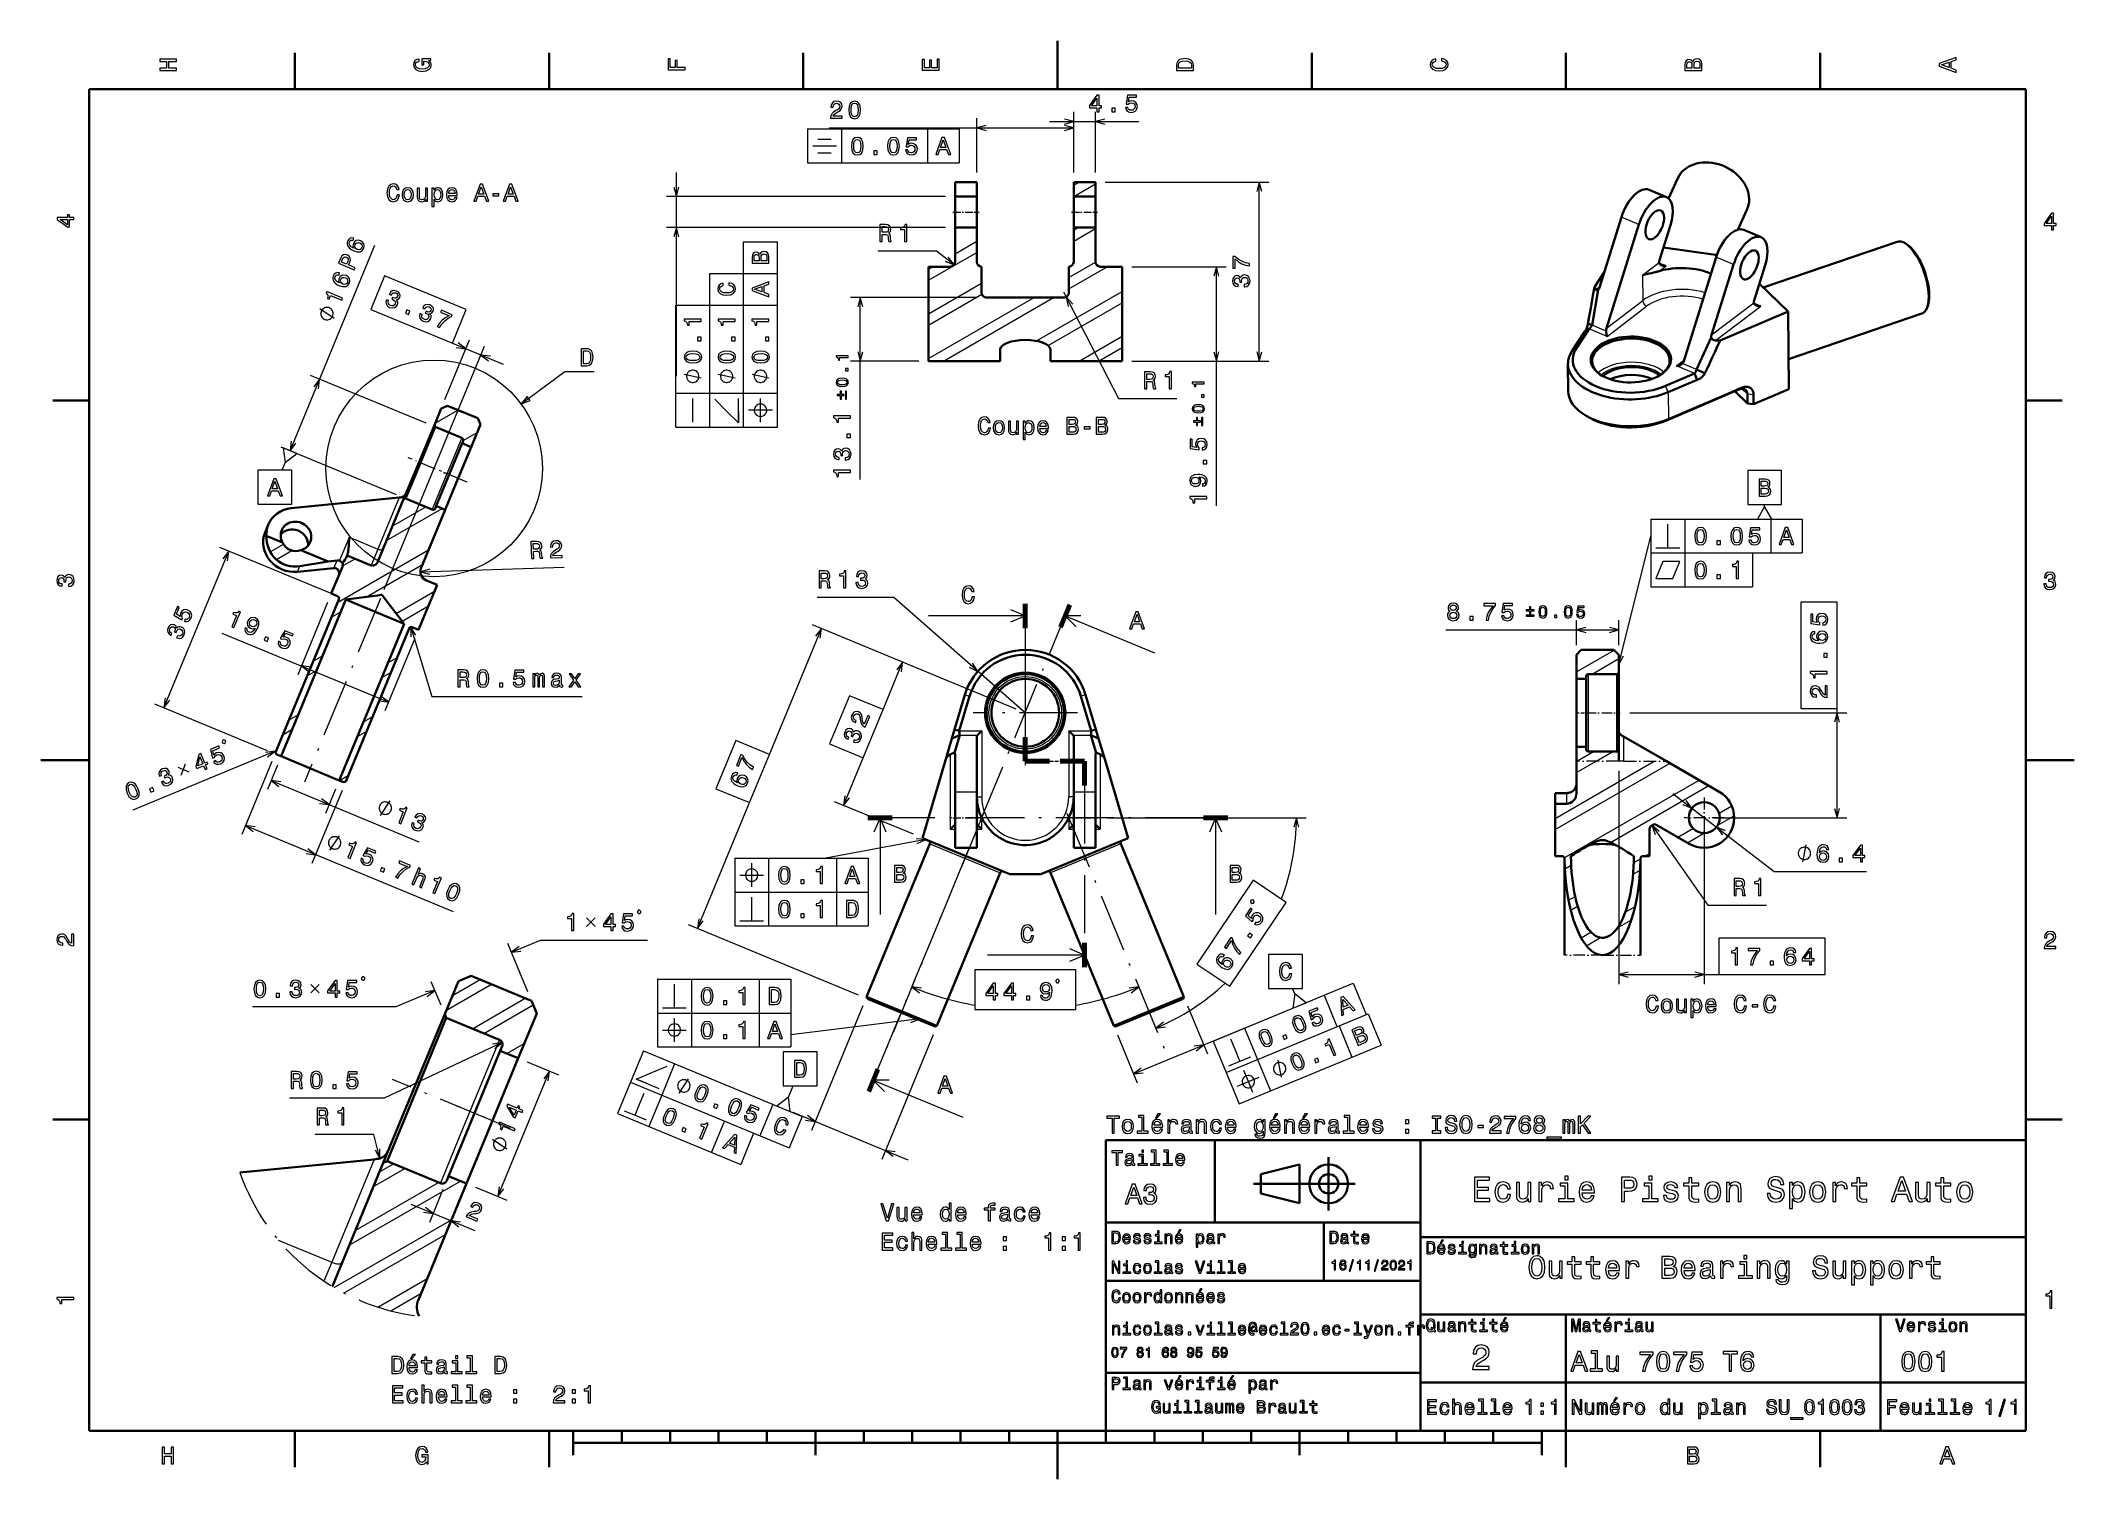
# Model space of a CAD drawing. Extents: x 0 to 420, y 0 to 297.
import ezdxf

# ---------------------------------------------------------------- set-up
doc = ezdxf.new("R2010")
doc.units = 0
doc.linetypes.add('DASHDOT', pattern=[18.5, 12, -3, 0.5, -3])

msp = doc.modelspace()

# ---------------------------------------------------------------- linework, layer by layer
at = {"color": 7, "lineweight": 35, "ltscale": 0.1875}
for p, q in [((52.5, 287), (52.5, 294.5)), ((105, 287), (105, 294.5)), ((157.5, 287), (157.5, 294.5)), ((262.5, 287), (262.5, 294.5)), ((315, 287), (315, 294.5)), ((367.5, 287), (367.5, 294.5)), ((10, 222.699997), (2.5, 222.699997)), ((410, 222.699997), (417.5, 222.699997)), ((10, 74.300003), (2.5, 74.300003)), ((410, 74.300003), (417.5, 74.300003)), ((52.5, 10), (52.5, 2.5)), ((105, 10), (105, 2.5)), ((315, 10), (315, 2.5)), ((367.5, 10), (367.5, 2.5))]:
    msp.add_line(p, q, dxfattribs=at)
at = {"color": 7, "lineweight": 35, "ltscale": 0.25}
for p, q in [((210, 287), (210, 297)), ((78.044006, 175.401215), (81.863617, 184.643005)), ((10, 148.5), (0, 148.5)), ((410, 148.5), (420, 148.5)), ((315, 10), (315, 20)), ((210, 10), (210, 0))]:
    msp.add_line(p, q, dxfattribs=at)
at = {"color": 7, "lineweight": 35}
for p, q in [((410, 287), (10, 287)), ((10, 287), (10, 10)), ((410, 10), (410, 287)), ((330.083923, 259.075653), (323.379333, 237.62619)), ((346.039703, 252.309311), (339.335114, 230.859848)), ((355.762115, 246.037338), (383.408691, 255.505493)), ((360.991699, 231.233139), (388.495514, 240.65239)), ((51.760765, 200.472549), (74.029045, 202.666962)), ((61.587486, 181.661652), (48.524406, 150.054749)), ((49.657463, 149.261856), (63.026108, 181.608093)), ((61.671776, 144.296356), (75.040421, 176.642593)), ((76.097084, 175.664856), (63.034004, 144.057953)), ((183.647003, 131.214645), (170.583923, 99.60775)), ((223.048981, 131.218262), (236.112061, 99.611374)), ((198.156601, 125.217857), (185.093521, 93.610954)), ((208.539383, 125.221474), (221.602448, 93.614578)), ((83.447769, 96.03389), (74.68541, 74.832825)), ((83.773102, 95.250206), (75.327454, 74.815453)), ((220, 10), (220, 70)), ((220, 70), (410, 70)), ((285, 10), (285, 70)), ((410, 70), (410, 10)), ((41.143539, 63.315815), (68.891487, 66.050232)), ((70.766739, 65.351379), (60.245987, 39.895782)), ((78.001923, 37.04118), (87.932968, 61.069939)), ((250.5, 61), (271.5, 61)), ((220, 53), (285, 53)), ((285, 50), (410, 50)), ((220, 41), (285, 41)), ((285, 34), (410, 34)), ((380, 10), (380, 34)), ((220, 22), (285, 22)), ((285, 20), (410, 20)), ((10, 10), (410, 10)), ((220, 10), (410, 10)), ((110, 7.5), (310, 7.5))]:
    msp.add_line(p, q, dxfattribs=at)
at = {"color": 7, "lineweight": 13, "ltscale": 0.312244}
for p, q in [((213.343613, 269.809387), (213.343613, 282.299164)), ((217.843613, 269.809387), (217.843613, 282.299164))]:
    msp.add_line(p, q, dxfattribs=at)
at = {"color": 7, "lineweight": 13, "ltscale": 0.175}
for p, q in [((158.390213, 278.771973), (158.390213, 271.771973)), ((165.390213, 278.771973), (165.390213, 271.771973)), ((183.134308, 278.771973), (183.134308, 271.771973)), ((189.670319, 278.771973), (189.670319, 271.771973)), ((145.165482, 255.48851), (152.165482, 255.48851)), ((138.165482, 248.952484), (145.165482, 248.952484)), ((145.165482, 248.952484), (152.165482, 248.952484)), ((131.165482, 242.416458), (138.165482, 242.416458)), ((138.165482, 242.416458), (145.165482, 242.416458)), ((145.165482, 242.416458), (152.165482, 242.416458)), ((131.165482, 224.208389), (138.165482, 224.208389)), ((138.165482, 224.208389), (145.165482, 224.208389)), ((145.165482, 224.208389), (152.165482, 224.208389)), ((131.165482, 217.208389), (138.165482, 217.208389)), ((138.165482, 217.208389), (145.165482, 217.208389)), ((145.165482, 217.208389), (152.165482, 217.208389)), ((332.543152, 198.240448), (332.543152, 191.240448)), ((339.543152, 198.240448), (339.543152, 191.240448)), ((357.287231, 198.240448), (357.287231, 191.240448)), ((363.823273, 198.240448), (363.823273, 191.240448)), ((332.543152, 191.240448), (332.543152, 184.240448)), ((339.543152, 191.240448), (339.543152, 184.240448)), ((353.551208, 191.240448), (353.551208, 184.240448)), ((143.343613, 128.240448), (143.343613, 121.240448)), ((150.343613, 128.240448), (150.343613, 121.240448)), ((164.351685, 128.240448), (164.351685, 121.240448)), ((170.887695, 128.240448), (170.887695, 121.240448)), ((143.343613, 121.240448), (143.343613, 114.240448)), ((150.343613, 121.240448), (150.343613, 114.240448)), ((164.351685, 121.240448), (164.351685, 114.240448)), ((170.887695, 121.240448), (170.887695, 114.240448)), ((127.378006, 103.258934), (127.378006, 96.258934)), ((134.378006, 103.258934), (134.378006, 96.258934)), ((148.386078, 103.258934), (148.386078, 96.258934)), ((154.922089, 103.258934), (154.922089, 96.258934)), ((271.082336, 102.414558), (273.756073, 95.945313)), ((265.041901, 99.918053), (267.715607, 93.448799)), ((127.378006, 96.258934), (127.378006, 89.258934)), ((134.378006, 96.258934), (134.378006, 89.258934)), ((148.386078, 96.258934), (148.386078, 89.258934)), ((154.922089, 96.258934), (154.922089, 89.258934)), ((248.643188, 93.140495), (251.31691, 86.671242)), ((268.144409, 93.626022), (270.818146, 87.156776)), ((274.184875, 96.122528), (276.858612, 89.653282)), ((124.466034, 88.468178), (121.792297, 81.998924)), ((242.173935, 90.466766), (244.847672, 83.997513)), ((130.935272, 85.794449), (128.261551, 79.325195)), ((251.31691, 86.671242), (253.990646, 80.201996)), ((121.792297, 81.998924), (119.118568, 75.529678)), ((244.847672, 83.997513), (247.521393, 77.528267)), ((128.261551, 79.325195), (125.587822, 72.855949)), ((151.21553, 77.412651), (148.541809, 70.943405)), ((141.207504, 73.974655), (138.533768, 67.505409)), ((147.247955, 71.478149), (144.574219, 65.008904)), ((157.255981, 74.916145), (154.582245, 68.446892))]:
    msp.add_line(p, q, dxfattribs=at)
at = {"color": 7, "lineweight": 13}
for p, q in [((158.390213, 278.771973), (189.670319, 278.771973)), ((162.848297, 278.987915), (213.343613, 278.987915)), ((158.390213, 271.771973), (189.670319, 271.771973)), ((219.843613, 267.809387), (253.662369, 267.809387)), ((251.662369, 230.842697), (251.662369, 267.809387)), ((51.49382, 212.343384), (69.031181, 254.776077)), ((145.165482, 217.208389), (145.165482, 255.48851)), ((152.165482, 217.208389), (152.165482, 255.48851)), ((138.165482, 217.208389), (138.165482, 248.952484)), ((242.82312, 200.983337), (242.82312, 250.342697)), ((193.459473, 243.967697), (167.264511, 243.967697)), ((169.264511, 206.439423), (169.264511, 243.967697)), ((183.355713, 231.362076), (205.189285, 243.967697)), ((186.456116, 230.842697), (209.189285, 243.967697)), ((205.6642, 235.004288), (223.331512, 245.204514)), ((211.2659, 245.129822), (222.592453, 223.156525)), ((131.165482, 217.208389), (131.165482, 242.416458)), ((70.912537, 183.672348), (91.693192, 233.952393)), ((79.621513, 218.03093), (55.756847, 227.894165)), ((225.331512, 230.842697), (253.662369, 230.842697)), ((73.510132, 203.24408), (49.645466, 213.1073)), ((332.543152, 198.240448), (363.823273, 198.240448)), ((25.45879, 159.263123), (38.827435, 191.60936)), ((61.177753, 182.372009), (36.979076, 192.373291)), ((61.32473, 181.025909), (80.119507, 191.877075)), ((332.543152, 191.240448), (363.823273, 191.240448)), ((78.433685, 187.333115), (108.090424, 188.303482)), ((203.343613, 158.240448), (176.165009, 182.025543)), ((332.543152, 184.240448), (353.551208, 184.240448)), ((201.495255, 159.004364), (159.378815, 176.411026)), ((203.343613, 178.240448), (183.343613, 178.240448)), ((37.405132, 174.713181), (71.872139, 160.468018)), ((150.488724, 149.66478), (161.227173, 175.647095)), ((290.21936, 175.359772), (325.918152, 175.359772)), ((201.495255, 159.004364), (176.169647, 169.471405)), ((46.838715, 150.426834), (23.610432, 160.027039)), ((80.787491, 161.60408), (111.839653, 161.60408)), ((328.213165, 158.240448), (372.988953, 158.240448)), ((370.988953, 136.587234), (370.988953, 159.114716)), ((48.404694, 150.343124), (18.999958, 138.136353)), ((312.793152, 136.44548), (333.222656, 148.240448)), ((312.793152, 134.136078), (336.499237, 147.8228)), ((47.587852, 144.254303), (78.119331, 131.635712)), ((314.670166, 128.291565), (342.499237, 144.358688)), ((324.218262, 131.494751), (344.499237, 143.203995)), ((325.918152, 146.240448), (325.918152, 102.192154)), ((135.635773, 113.727158), (146.374222, 139.709488)), ((337.063873, 141.591476), (357.977692, 125.48024)), ((42.282219, 134.951416), (85.186211, 117.219261)), ((173.343613, 136.587234), (173.343613, 116.587227)), ((220.29361, 136.587234), (261.339661, 136.587234)), ((242.664871, 136.587234), (242.664871, 116.587227)), ((332.718262, 135.019073), (344.322021, 118.503983)), ((343.559814, 134.587234), (343.559814, 102.192154)), ((345.559814, 136.587234), (372.988953, 136.587234)), ((182.828812, 132.093826), (162.137451, 128.240448)), ((143.343613, 128.240448), (170.887695, 128.240448)), ((143.343613, 121.240448), (170.887695, 121.240448)), ((168.898239, 99.979828), (133.787415, 114.491074)), ((143.343613, 114.240448), (170.887695, 114.240448)), ((103.203514, 111.284958), (125.328247, 111.284958)), ((215.557602, 108.240448), (195.557602, 108.240448)), ((127.378006, 103.258934), (154.922089, 103.258934)), ((242.173935, 90.466766), (271.082336, 102.414558)), ((325.918152, 104.192154), (346.559814, 104.192154)), ((73.350929, 97.530449), (43.754147, 97.530449)), ((127.378006, 96.258934), (154.922089, 96.258934)), ((181.549942, 95.075516), (154.922089, 91.792145)), ((244.847672, 83.997513), (274.184875, 96.122528)), ((95.293388, 90.207085), (70.911888, 78.713493)), ((94.770821, 90.704865), (86.325172, 70.270111)), ((124.466034, 88.468178), (157.255981, 74.916145)), ((127.378006, 89.258934), (154.922089, 89.258934)), ((247.521393, 77.528267), (276.858612, 89.653282)), ((94.408401, 58.393509), (105.103317, 84.2705)), ((121.792297, 81.998924), (154.582245, 68.446892)), ((171.962357, 82.391113), (190.445923, 74.751884)), ((119.118568, 75.529678), (144.574219, 65.008904)), ((68.891487, 66.050232), (60.118248, 44.822842)), ((63.723831, 48.310631), (86.703621, 61.578022)), ((60.629448, 39.595886), (84.833237, 53.569954)), ((62.668804, 38.463909), (83.579636, 50.536781))]:
    msp.add_line(p, q, dxfattribs=at)
at = {"color": 7, "lineweight": 13, "ltscale": 0.279463}
for p, q in [((193.343613, 269.809387), (193.343613, 280.987915)), ((213.343613, 269.809387), (213.343613, 280.987915))]:
    msp.add_line(p, q, dxfattribs=at)
at = {"color": 7, "lineweight": 13, "ltscale": 0.462156}
msp.add_line((208.343613, 280.299164), (226.829834, 280.299164), dxfattribs=at)
at = {"color": 34, "lineweight": 13}
for p, q in [((131.282928, 227.719315), (131.282928, 269.809387)), ((186.843613, 264.809387), (129.282928, 264.809387)), ((186.843613, 258.409363), (129.282928, 258.409363)), ((169.820007, 97.759399), (159.191956, 72.044174)), ((225.70636, 83.684914), (255.785095, 96.116409)), ((184.329605, 91.762604), (173.701553, 66.047379)), ((155.334976, 75.802338), (179.086365, 65.985931))]:
    msp.add_line(p, q, dxfattribs=at)
at = {"color": 7, "lineweight": 35, "ltscale": 0.1125}
for p, q in [((188.843613, 267.809387), (193.343613, 267.809387)), ((188.843613, 264.809387), (193.343613, 264.809387)), ((213.343613, 267.809387), (217.843613, 267.809387)), ((213.343613, 264.809387), (217.843613, 264.809387)), ((188.843613, 258.409363), (193.343613, 258.409363)), ((213.343613, 258.409363), (217.843613, 258.409363)), ((188.843613, 130.387222), (193.343613, 130.387222)), ((213.343613, 130.387222), (217.843613, 130.387222))]:
    msp.add_line(p, q, dxfattribs=at)
at = {"color": 7, "lineweight": 35, "ltscale": 0.075}
for p, q in [((188.843613, 264.809387), (188.843613, 267.809387)), ((193.343613, 264.809387), (193.343613, 267.809387)), ((213.343613, 264.809387), (213.343613, 267.809387)), ((217.843613, 264.809387), (217.843613, 267.809387)), ((317.168152, 151.240448), (317.168152, 148.240448))]:
    msp.add_line(p, q, dxfattribs=at)
at = {"color": 7, "lineweight": 35, "ltscale": 0.08}
for p, q in [((188.843613, 261.609375), (188.843613, 264.809387)), ((193.343613, 261.609375), (193.343613, 264.809387)), ((213.343613, 261.609375), (213.343613, 264.809387)), ((217.843613, 261.609375), (217.843613, 264.809387)), ((188.843613, 258.409363), (188.843613, 261.609375)), ((193.343613, 258.409363), (193.343613, 261.609375)), ((213.343613, 258.409363), (213.343613, 261.609375)), ((217.843613, 258.409363), (217.843613, 261.609375))]:
    msp.add_line(p, q, dxfattribs=at)
at = {"color": 7, "lineweight": 13, "ltscale": 0.001601}
msp.add_line((193.288132, 264.809387), (193.343613, 264.8414), dxfattribs=at)
at = {"color": 7, "lineweight": 13, "ltscale": 0.032928}
msp.add_line((213.343613, 267.150818), (214.484283, 267.809387), dxfattribs=at)
at = {"color": 7, "lineweight": 13, "ltscale": 0.129904}
for p, q in [((213.343613, 264.8414), (217.843613, 267.439484)), ((213.343613, 255.603806), (217.843613, 258.201874)), ((188.843613, 253.005722), (193.343613, 255.603806))]:
    msp.add_line(p, q, dxfattribs=at)
at = {"color": 7, "lineweight": 35, "ltscale": 0.097487}
msp.add_line((335.7677, 264.703064), (332.177673, 266.225494), dxfattribs=at)
at = {"color": 7, "lineweight": 35, "ltscale": 0.114536}
msp.add_line((336.20459, 264.425964), (338.105377, 268.594482), dxfattribs=at)
at = {"color": 7, "linetype": 'DASHDOT', "lineweight": 13, "ltscale": 0.135}
for p, q in [((188.393616, 261.609375), (193.79361, 261.609375)), ((212.893616, 261.609375), (218.29361, 261.609375)), ((188.393616, 136.587234), (193.79361, 136.587234)), ((212.893616, 136.587234), (218.29361, 136.587234))]:
    msp.add_line(p, q, dxfattribs=at)
at = {"color": 7, "lineweight": 35, "ltscale": 0.380398}
for p, q in [((326.493896, 260.598083), (321.954346, 246.075104)), ((349.629761, 250.78688), (345.09021, 236.263901))]:
    msp.add_line(p, q, dxfattribs=at)
at = {"color": 7, "lineweight": 13, "ltscale": 0.097487}
msp.add_line((330.083923, 259.075653), (326.493896, 260.598083), dxfattribs=at)
at = {"color": 7, "lineweight": 35, "ltscale": 0.112526}
msp.add_line((350.523071, 257.985596), (352.390503, 262.080963), dxfattribs=at)
at = {"color": 7, "lineweight": 35, "ltscale": 0.176667}
for p, q in [((188.843613, 251.342697), (188.843613, 258.409363)), ((193.343613, 251.342697), (193.343613, 258.409363)), ((213.343613, 251.342697), (213.343613, 258.409363)), ((217.843613, 251.342697), (217.843613, 258.409363))]:
    msp.add_line(p, q, dxfattribs=at)
at = {"color": 7, "lineweight": 13, "ltscale": 0.024808}
msp.add_line((213.343613, 257.913208), (214.203003, 258.409363), dxfattribs=at)
at = {"color": 7, "lineweight": 35, "ltscale": 0.189725}
for p, q in [((336.610504, 258.91449), (334.346375, 251.671097)), ((353.892212, 243.382324), (356.156311, 250.625702))]:
    msp.add_line(p, q, dxfattribs=at)
at = {"color": 7, "lineweight": 35, "ltscale": 0.097488}
msp.add_line((355.313538, 256.414276), (351.72348, 257.936707), dxfattribs=at)
at = {"color": 7, "lineweight": 13, "ltscale": 0.301801}
for p, q in [((185.012253, 253.539825), (172.940201, 253.539825)), ((222.592453, 223.156525), (234.66449, 223.156525)), ((344.322021, 118.503983), (356.394073, 118.503983)), ((68.785919, 71.153946), (56.713875, 71.153946))]:
    msp.add_line(p, q, dxfattribs=at)
at = {"color": 7, "lineweight": 13, "ltscale": 0.288326}
msp.add_line((183.355713, 247.527893), (193.343613, 253.294403), dxfattribs=at)
at = {"color": 7, "lineweight": 13, "ltscale": 0.114596}
msp.add_line((188.633652, 250.72963), (185.012253, 253.539825), dxfattribs=at)
at = {"color": 7, "lineweight": 35, "ltscale": 0.270347}
msp.add_line((345.878143, 252.791748), (335.171448, 254.310638), dxfattribs=at)
at = {"color": 7, "lineweight": 35, "ltscale": 0.007644}
msp.add_line((346.159637, 252.672379), (345.878143, 252.791748), dxfattribs=at)
at = {"color": 7, "lineweight": 13, "ltscale": 0.097488}
msp.add_line((349.629761, 250.78688), (346.039703, 252.309311), dxfattribs=at)
at = {"color": 7, "lineweight": 35, "ltscale": 0.008616}
msp.add_line((385.362396, 254.993256), (385.070129, 255.175919), dxfattribs=at)
at = {"color": 7, "lineweight": 35, "ltscale": 0.4875}
for p, q in [((183.355713, 230.842697), (183.355713, 250.342697)), ((223.331512, 230.842697), (223.331512, 250.342697)), ((200.131592, 124.942619), (182.110107, 132.390869)), ((206.555634, 124.942619), (224.577118, 132.390869))]:
    msp.add_line(p, q, dxfattribs=at)
at = {"color": 7, "lineweight": 35, "ltscale": 0.112197}
for p, q in [((183.355713, 250.342697), (187.843613, 250.342697)), ((218.843613, 250.342697), (223.331512, 250.342697))]:
    msp.add_line(p, q, dxfattribs=at)
at = {"color": 7, "lineweight": 13, "ltscale": 0.025271}
msp.add_line((183.355713, 249.83728), (184.23111, 250.342697), dxfattribs=at)
at = {"color": 7, "lineweight": 35, "ltscale": 0.134376}
for p, q in [((194.334747, 244.967697), (194.334747, 250.342743)), ((212.352478, 244.967697), (212.352478, 250.342743))]:
    msp.add_line(p, q, dxfattribs=at)
at = {"color": 7, "lineweight": 13, "ltscale": 0.158589}
msp.add_line((212.352478, 248.103363), (217.846146, 251.275146), dxfattribs=at)
at = {"color": 7, "lineweight": 13, "ltscale": 0.227436}
msp.add_line((212.352478, 245.793976), (220.23111, 250.342697), dxfattribs=at)
at = {"color": 7, "lineweight": 13, "ltscale": 0.48729}
for p, q in [((225.331512, 250.342697), (244.82312, 250.342697)), ((225.331512, 230.842697), (244.82312, 230.842697))]:
    msp.add_line(p, q, dxfattribs=at)
at = {"color": 7, "lineweight": 35, "ltscale": 0.094464}
msp.add_line((322.950348, 249.261505), (320.881927, 246.099365), dxfattribs=at)
at = {"color": 7, "lineweight": 13, "ltscale": 0.108504}
msp.add_line((330.8172, 248.569), (334.269836, 251.198883), dxfattribs=at)
at = {"color": 7, "lineweight": 13, "ltscale": 0.130914}
msp.add_line((330.8172, 248.569), (330.871124, 243.332703), dxfattribs=at)
at = {"color": 7, "lineweight": 13, "ltscale": 0.044865}
msp.add_line((334.251343, 249.410965), (335.678955, 250.498398), dxfattribs=at)
at = {"color": 7, "lineweight": 13, "ltscale": 0.037893}
for p, q in [((335.678955, 250.498398), (334.283539, 251.090164)), ((355.224792, 242.209625), (353.829346, 242.801392))]:
    msp.add_line(p, q, dxfattribs=at)
at = {"color": 7, "lineweight": 13, "ltscale": 0.316937}
msp.add_line((183.355713, 240.599686), (194.334747, 246.938431), dxfattribs=at)
at = {"color": 7, "lineweight": 13, "ltscale": 0.318495}
msp.add_line((183.355713, 238.290283), (194.388718, 244.660187), dxfattribs=at)
at = {"color": 7, "lineweight": 35, "ltscale": 0.394207}
msp.add_line((195.459473, 243.967697), (211.227753, 243.967697), dxfattribs=at)
at = {"color": 7, "lineweight": 35, "ltscale": 0.185843}
msp.add_line((320.396179, 238.275986), (321.693817, 245.595566), dxfattribs=at)
at = {"color": 7, "lineweight": 35, "ltscale": 0.014424}
msp.add_line((321.193756, 245.613922), (320.881927, 246.099365), dxfattribs=at)
at = {"color": 7, "lineweight": 13, "ltscale": 0.025427}
msp.add_line((321.193756, 245.613922), (322.002838, 246.230209), dxfattribs=at)
at = {"color": 7, "lineweight": 35, "ltscale": 0.205687}
msp.add_line((354.962646, 246.806915), (360.890106, 241.101059), dxfattribs=at)
at = {"color": 7, "lineweight": 13, "ltscale": 0.441245}
msp.add_line((208.046341, 234.070221), (223.331512, 242.895111), dxfattribs=at)
at = {"color": 7, "lineweight": 13, "ltscale": 0.23544}
msp.add_line((323.379333, 237.62619), (330.871124, 243.332703), dxfattribs=at)
at = {"color": 7, "lineweight": 13, "ltscale": 0.257317}
msp.add_line((323.489441, 235.936234), (331.677368, 242.173004), dxfattribs=at)
at = {"color": 7, "lineweight": 13, "ltscale": 0.274209}
msp.add_line((345.09021, 236.263901), (353.815643, 242.91011), dxfattribs=at)
at = {"color": 7, "lineweight": 13, "ltscale": 0.292254}
msp.add_line((345.925171, 235.126083), (355.224792, 242.209625), dxfattribs=at)
at = {"color": 7, "lineweight": 35, "ltscale": 0.382173}
msp.add_line((360.890106, 241.101059), (346.832733, 235.094421), dxfattribs=at)
at = {"color": 7, "lineweight": 35, "ltscale": 0.400444}
msp.add_line((360.890106, 241.101059), (361.054993, 225.084167), dxfattribs=at)
at = {"color": 7, "lineweight": 35, "ltscale": 0.008617}
msp.add_line((389.725006, 242.254883), (389.606079, 241.931381), dxfattribs=at)
at = {"color": 7, "lineweight": 13, "ltscale": 0.33313}
msp.add_line((83.484367, 222.926636), (88.574089, 235.241501), dxfattribs=at)
at = {"color": 7, "lineweight": 35, "ltscale": 0.000256}
msp.add_line((203.348724, 235.217651), (203.338501, 235.217651), dxfattribs=at)
at = {"color": 7, "lineweight": 13, "ltscale": 0.256211}
msp.add_line((214.456116, 230.842697), (223.331512, 235.966904), dxfattribs=at)
at = {"color": 7, "lineweight": 35, "ltscale": 0.119469}
for p, q in [((318.871735, 236.873245), (316.255768, 232.874084)), ((319.799622, 237.500977), (317.183685, 233.501816))]:
    msp.add_line(p, q, dxfattribs=at)
at = {"color": 7, "lineweight": 35, "ltscale": 0.028007}
msp.add_line((318.871735, 236.873245), (319.799622, 237.500977), dxfattribs=at)
at = {"color": 7, "lineweight": 35, "ltscale": 0.022521}
msp.add_line((319.549561, 238.583786), (320.396179, 238.27597), dxfattribs=at)
at = {"color": 7, "lineweight": 13, "ltscale": 0.100197}
for p, q in [((323.489441, 235.936234), (319.799622, 237.500977)), ((341.539429, 228.281799), (337.849609, 229.846527))]:
    msp.add_line(p, q, dxfattribs=at)
at = {"color": 7, "lineweight": 13, "ltscale": 0.079299}
for p, q in [((323.316406, 237.037613), (320.396179, 238.275986)), ((341.978638, 229.12355), (339.058411, 230.361923))]:
    msp.add_line(p, q, dxfattribs=at)
at = {"color": 7, "lineweight": 35, "ltscale": 0.181229}
msp.add_line((341.978638, 229.12355), (345.025055, 235.701523), dxfattribs=at)
at = {"color": 7, "lineweight": 13, "ltscale": 0.284375}
msp.add_line((85.037628, 234.539032), (95.550156, 230.194229), dxfattribs=at)
at = {"color": 7, "lineweight": 35, "ltscale": 0.059375}
for p, q in [((198.137421, 233.217697), (198.137421, 230.842697)), ((208.549805, 233.217697), (208.549805, 230.842697)), ((79.668694, 185.550171), (81.863617, 184.643005)), ((312.793152, 141.680984), (315.168152, 141.680984)), ((315.168152, 139.483536), (312.793152, 139.483536))]:
    msp.add_line(p, q, dxfattribs=at)
at = {"color": 7, "lineweight": 13, "ltscale": 0.14074}
msp.add_line((218.456116, 230.842697), (223.331512, 233.657501), dxfattribs=at)
at = {"color": 7, "lineweight": 13, "ltscale": 0.028008}
msp.add_line((316.255768, 232.874084), (317.183685, 233.501816), dxfattribs=at)
at = {"color": 7, "lineweight": 13, "ltscale": 0.048207}
msp.add_line((337.849609, 229.846527), (339.383575, 231.014954), dxfattribs=at)
at = {"color": 7, "lineweight": 35, "ltscale": 0.022703}
msp.add_line((345.925171, 235.126083), (346.832733, 235.094421), dxfattribs=at)
at = {"color": 7, "lineweight": 13, "ltscale": 0.35228}
msp.add_line((181.355713, 230.842697), (167.264511, 230.842697), dxfattribs=at)
at = {"color": 7, "lineweight": 35, "ltscale": 0.369543}
for p, q in [((183.355713, 230.842697), (198.137421, 230.842697)), ((208.549805, 230.842697), (223.331512, 230.842697))]:
    msp.add_line(p, q, dxfattribs=at)
at = {"color": 7, "lineweight": 35, "ltscale": 0.138615}
msp.add_line((315.429138, 230.222977), (315.486237, 224.678665), dxfattribs=at)
at = {"color": 7, "lineweight": 35, "ltscale": 0.16313}
msp.add_line((341.539429, 228.281799), (335.539063, 225.717865), dxfattribs=at)
at = {"color": 7, "lineweight": 35, "ltscale": 0.163131}
msp.add_line((342.141144, 227.005417), (336.140747, 224.441483), dxfattribs=at)
at = {"color": 7, "lineweight": 35, "ltscale": 0.035278}
msp.add_line((342.141144, 227.005417), (341.539429, 228.281799), dxfattribs=at)
at = {"color": 7, "lineweight": 35, "ltscale": 0.047389}
msp.add_line((343.704803, 228.340302), (341.978607, 229.123535), dxfattribs=at)
at = {"color": 7, "lineweight": 13, "ltscale": 0.035277}
msp.add_line((336.140747, 224.441483), (335.539063, 225.717865), dxfattribs=at)
at = {"color": 7, "lineweight": 35, "ltscale": 0.375655}
for p, q in [((335.613037, 218.530807), (349.430664, 224.434998)), ((336.197845, 218.897186), (350.015472, 224.801376))]:
    msp.add_line(p, q, dxfattribs=at)
at = {"color": 7, "lineweight": 13, "ltscale": 0.138615}
msp.add_line((336.140747, 224.441483), (336.197845, 218.897186), dxfattribs=at)
at = {"color": 7, "lineweight": 35, "ltscale": 0.09183}
msp.add_line((352.500244, 222.070679), (349.853882, 224.618088), dxfattribs=at)
at = {"color": 7, "lineweight": 13, "ltscale": 0.017257}
msp.add_line((351.381622, 225.385147), (350.796661, 225.018677), dxfattribs=at)
at = {"color": 7, "lineweight": 13, "ltscale": 0.04039}
msp.add_line((352.480164, 224.021454), (351.316223, 225.141876), dxfattribs=at)
at = {"color": 7, "lineweight": 35, "ltscale": 0.048772}
for p, q in [((352.500244, 222.070679), (352.480164, 224.021454)), ((353.767029, 221.970078), (353.746948, 223.920853))]:
    msp.add_line(p, q, dxfattribs=at)
at = {"color": 7, "lineweight": 13, "ltscale": 0.031769}
msp.add_line((353.746948, 223.920853), (352.480164, 224.021454), dxfattribs=at)
at = {"color": 7, "lineweight": 35, "ltscale": 0.198135}
msp.add_line((361.054993, 225.084167), (353.767029, 221.970078), dxfattribs=at)
at = {"color": 7, "lineweight": 35, "ltscale": 0.0925}
for p, q in [((82.720444, 221.078278), (81.307182, 217.658798)), ((325.918152, 170.240448), (325.918152, 166.540451))]:
    msp.add_line(p, q, dxfattribs=at)
at = {"color": 7, "lineweight": 13, "ltscale": 0.134421}
msp.add_line((81.474045, 218.062531), (86.130516, 220.750946), dxfattribs=at)
at = {"color": 7, "lineweight": 35, "ltscale": 0.035355}
for p, q in [((82.720444, 221.078278), (84.026588, 221.620499)), ((90.807007, 217.736115), (90.264793, 219.042252)), ((317.168152, 170.240448), (318.168152, 171.240448)), ((325.918152, 170.240448), (324.918152, 171.240448)), ((187.843613, 134.200851), (188.843613, 135.200851)), ((194.343613, 134.200851), (193.343613, 135.200851)), ((212.343613, 134.200851), (213.343613, 135.200851)), ((218.843613, 134.200851), (217.843613, 135.200851))]:
    msp.add_line(p, q, dxfattribs=at)
at = {"color": 7, "lineweight": 35, "ltscale": 0.16875}
for p, q in [((84.026588, 221.620499), (90.264793, 219.042252)), ((324.918152, 171.240448), (318.168152, 171.240448))]:
    msp.add_line(p, q, dxfattribs=at)
at = {"color": 7, "lineweight": 35, "ltscale": 0.020896}
msp.add_line((319.908997, 219.149445), (319.18512, 219.567368), dxfattribs=at)
at = {"color": 7, "lineweight": 13, "ltscale": 0.017252}
msp.add_line((336.197845, 218.897186), (335.613037, 218.530807), dxfattribs=at)
at = {"color": 7, "lineweight": 35, "ltscale": 0.031769}
msp.add_line((352.500244, 222.070679), (353.767029, 221.970078), dxfattribs=at)
at = {"color": 7, "lineweight": 35, "ltscale": 0.286755}
msp.add_line((81.307182, 217.658798), (76.926003, 207.058273), dxfattribs=at)
at = {"color": 7, "lineweight": 35, "ltscale": 0.276391}
msp.add_line((81.469849, 217.266953), (77.247025, 207.049576), dxfattribs=at)
at = {"color": 7, "lineweight": 35, "ltscale": 0.010607}
for p, q in [((81.469849, 217.266953), (81.307182, 217.658798)), ((75.358513, 202.480209), (74.966667, 202.317535)), ((48.687073, 149.662903), (48.524406, 150.054749)), ((170.583923, 99.60775), (170.746597, 99.215912)), ((236.112061, 99.611374), (235.949387, 99.219528)), ((221.602448, 93.614578), (221.994293, 93.451912))]:
    msp.add_line(p, q, dxfattribs=at)
at = {"color": 7, "lineweight": 35, "ltscale": 0.14875}
for p, q in [((86.968712, 214.994278), (81.469849, 217.266953)), ((80.857368, 200.207535), (75.358513, 202.480209)), ((319.668152, 166.240448), (325.618164, 166.240448)), ((319.668152, 150.240448), (325.618164, 150.240448))]:
    msp.add_line(p, q, dxfattribs=at)
at = {"color": 7, "lineweight": 13, "ltscale": 0.27639}
msp.add_line((86.968712, 214.994278), (82.745888, 204.776917), dxfattribs=at)
at = {"color": 7, "lineweight": 35, "ltscale": 0.0125}
for p, q in [((87.239815, 214.341217), (87.048836, 213.87912)), ((81.701424, 200.94075), (81.510445, 200.478653)), ((319.168152, 165.740448), (319.168152, 165.240448)), ((319.168152, 151.240448), (319.168152, 150.740448))]:
    msp.add_line(p, q, dxfattribs=at)
at = {"color": 7, "lineweight": 13, "ltscale": 0.082939}
msp.add_line((87.275238, 214.483643), (90.148338, 216.142426), dxfattribs=at)
at = {"color": 7, "lineweight": 35, "ltscale": 0.125001}
msp.add_line((88.897186, 213.115204), (90.807007, 217.736115), dxfattribs=at)
at = {"color": 7, "linetype": 'DASHDOT', "lineweight": 13, "ltscale": 0.283219}
msp.add_line((86.398514, 206.573669), (75.928703, 210.900818), dxfattribs=at)
at = {"color": 7, "lineweight": 35, "ltscale": 0.241842}
for p, q in [((87.048836, 213.87912), (83.353867, 204.938934)), ((85.202225, 204.175003), (88.897186, 213.115204))]:
    msp.add_line(p, q, dxfattribs=at)
at = {"color": 7, "lineweight": 35, "ltscale": 0.05}
for p, q in [((88.897186, 213.115204), (87.048836, 213.87912)), ((83.549782, 200.176819), (81.701424, 200.94075)), ((317.168152, 165.240448), (319.168152, 165.240448)), ((317.168152, 151.240448), (319.168152, 151.240448))]:
    msp.add_line(p, q, dxfattribs=at)
at = {"color": 7, "lineweight": 13, "ltscale": 0.044333}
msp.add_line((50.501457, 209.942291), (49.82412, 208.303436), dxfattribs=at)
at = {"color": 7, "lineweight": 35, "ltscale": 0.128242}
msp.add_line((76.926003, 207.058273), (74.966667, 202.317535), dxfattribs=at)
at = {"color": 7, "lineweight": 35, "ltscale": 0.123606}
msp.add_line((77.247025, 207.049576), (75.358513, 202.480209), dxfattribs=at)
at = {"color": 7, "linetype": 'DASHDOT', "lineweight": 13, "ltscale": 0.151629}
msp.add_line((88.101952, 205.869644), (82.496658, 208.186295), dxfattribs=at)
at = {"color": 7, "lineweight": 13, "ltscale": 0.287112}
msp.add_line((74.029045, 202.666962), (69.642426, 192.053268), dxfattribs=at)
at = {"color": 7, "lineweight": 35, "ltscale": 0.3443}
msp.add_line((74.966667, 202.317535), (69.706291, 189.589752), dxfattribs=at)
at = {"color": 7, "lineweight": 13, "ltscale": 0.123607}
msp.add_line((82.745888, 204.776917), (80.857368, 200.207535), dxfattribs=at)
at = {"color": 7, "lineweight": 35, "ltscale": 0.108155}
for p, q in [((83.353867, 204.938934), (81.701424, 200.94075)), ((83.549782, 200.176819), (85.202225, 204.175003))]:
    msp.add_line(p, q, dxfattribs=at)
at = {"color": 7, "lineweight": 13, "ltscale": 0.331685}
msp.add_line((71.445213, 193.797165), (82.935112, 200.430862), dxfattribs=at)
at = {"color": 7, "lineweight": 13, "ltscale": 0.196669}
msp.add_line((72.698814, 196.830338), (79.511642, 200.763733), dxfattribs=at)
at = {"color": 7, "lineweight": 35, "ltscale": 0.325002}
msp.add_line((78.584259, 188.162445), (83.549782, 200.176819), dxfattribs=at)
at = {"color": 7, "lineweight": 13, "ltscale": 0.010048}
msp.add_line((356.043152, 200.838531), (356.043152, 201.240448), dxfattribs=at)
at = {"color": 7, "lineweight": 35, "ltscale": 0.042971}
msp.add_line((46.343971, 195.4823), (47.000496, 197.070801), dxfattribs=at)
at = {"color": 7, "lineweight": 35, "ltscale": 0.091168}
msp.add_line((49.972748, 193.379303), (46.602512, 194.772217), dxfattribs=at)
at = {"color": 7, "lineweight": 13, "ltscale": 0.132318}
msp.add_line((61.729179, 189.596878), (63.750786, 194.488281), dxfattribs=at)
at = {"color": 7, "lineweight": 13, "ltscale": 0.159375}
msp.add_line((63.750786, 194.488281), (69.642426, 192.053268), dxfattribs=at)
at = {"color": 7, "lineweight": 13, "ltscale": 0.07895}
msp.add_line((47.419785, 191.473083), (50.154709, 193.052094), dxfattribs=at)
at = {"color": 7, "lineweight": 13, "ltscale": 0.092807}
msp.add_line((48.679089, 189.890747), (51.894028, 191.746887), dxfattribs=at)
at = {"color": 7, "lineweight": 35, "ltscale": 0.148395}
msp.add_line((53.524643, 188.508347), (59.378365, 189.491974), dxfattribs=at)
at = {"color": 7, "lineweight": 35, "ltscale": 0.152277}
msp.add_line((59.378365, 189.491974), (53.749123, 191.818527), dxfattribs=at)
at = {"color": 7, "lineweight": 35, "ltscale": 0.046259}
msp.add_line((61.219795, 189.673431), (59.378365, 189.491974), dxfattribs=at)
at = {"color": 7, "lineweight": 13, "ltscale": 0.042971}
msp.add_line((60.563271, 188.08493), (61.219795, 189.673431), dxfattribs=at)
at = {"color": 7, "lineweight": 13, "ltscale": 0.074425}
msp.add_line((62.362457, 188.553238), (64.94062, 190.041748), dxfattribs=at)
at = {"color": 7, "lineweight": 35, "ltscale": 0.000364}
msp.add_line((63.273354, 190.715042), (63.278923, 190.728516), dxfattribs=at)
at = {"color": 7, "lineweight": 35, "ltscale": 0.000212}
msp.add_line((63.282166, 190.736359), (63.278923, 190.728516), dxfattribs=at)
at = {"color": 7, "lineweight": 35, "ltscale": 0.134375}
msp.add_line((68.246384, 188.675476), (63.278923, 190.728516), dxfattribs=at)
at = {"color": 7, "lineweight": 13, "ltscale": 0.091373}
msp.add_line((69.642426, 192.053268), (68.246384, 188.675476), dxfattribs=at)
at = {"color": 7, "lineweight": 13, "ltscale": 0.0315}
msp.add_line((53.043373, 187.343887), (53.524643, 188.508347), dxfattribs=at)
at = {"color": 7, "lineweight": 35, "ltscale": 0.188908}
msp.add_line((60.563271, 188.08493), (53.043373, 187.343887), dxfattribs=at)
at = {"color": 7, "lineweight": 35, "ltscale": 0.14939}
msp.add_line((60.022526, 182.849472), (62.30497, 188.371979), dxfattribs=at)
at = {"color": 7, "lineweight": 13, "ltscale": 0.333331}
msp.add_line((67.318962, 182.177277), (78.865906, 188.843903), dxfattribs=at)
at = {"color": 7, "lineweight": 13, "ltscale": 0.403959}
for p, q in [((59.258606, 181.001114), (53.086739, 166.067902)), ((77.280083, 173.552856), (71.108215, 158.619659))]:
    msp.add_line(p, q, dxfattribs=at)
at = {"color": 7, "linetype": 'DASHDOT', "lineweight": 13}
for p, q in [((70.148613, 181.82399), (54.472687, 143.895157)), ((172.917252, 84.701553), (210.628708, 175.946671)), ((203.343613, 175.740448), (203.343613, 153.240448)), ((203.343613, 169.030441), (203.343613, 147.450455)), ((214.133606, 158.240448), (192.553619, 158.240448)), ((215.557602, 143.240448), (215.557602, 110.740448)), ((194.748383, 137.523254), (173.991959, 87.30188)), ((240.164871, 136.587234), (175.843613, 136.587234)), ((211.947617, 137.526825), (232.703812, 87.306007)), ((93.630432, 73.863632), (72.690819, 82.517944))]:
    msp.add_line(p, q, dxfattribs=at)
at = {"color": 7, "lineweight": 35, "ltscale": 0.035}
for p, q in [((61.316376, 182.314728), (60.022526, 182.849472)), ((78.044006, 175.401215), (76.750153, 175.935974))]:
    msp.add_line(p, q, dxfattribs=at)
at = {"color": 7, "lineweight": 35, "ltscale": 0.084593}
for p, q in [((66.153282, 180.315643), (63.026108, 181.608093)), ((49.657463, 149.261856), (52.784634, 147.969391))]:
    msp.add_line(p, q, dxfattribs=at)
at = {"color": 7, "lineweight": 13, "ltscale": 0.228446}
msp.add_line((73.409058, 178.765198), (81.322647, 183.334106), dxfattribs=at)
at = {"color": 7, "lineweight": 13, "ltscale": 0.395202}
msp.add_line((176.165009, 182.025543), (160.356934, 182.025543), dxfattribs=at)
at = {"color": 7, "lineweight": 100, "ltscale": 0.125}
for p, q in [((203.343613, 180.740448), (203.343613, 175.740448)), ((212.538513, 180.567566), (210.628708, 175.946671)), ((203.343613, 148.240448), (203.343613, 153.240448)), ((203.343613, 148.240448), (208.343613, 148.240448)), ((215.557602, 148.240448), (210.557602, 148.240448)), ((215.557602, 148.240448), (215.557602, 143.240448)), ((170.843613, 136.587234), (175.843613, 136.587234)), ((245.164871, 136.587234), (240.164871, 136.587234)), ((215.557602, 105.740448), (215.557602, 110.740448)), ((171.007446, 80.080666), (172.917252, 84.701553))]:
    msp.add_line(p, q, dxfattribs=at)
at = {"color": 7, "lineweight": 13, "ltscale": 0.055384}
for p, q in [((60.071129, 177.992737), (61.989693, 179.100418)), ((56.310318, 168.893219), (58.228882, 170.000916)), ((71.689476, 168.53479), (73.60804, 169.642471)), ((55.056709, 165.860046), (56.975277, 166.967743)), ((70.435867, 165.501617), (72.354431, 166.609299)), ((51.295898, 156.760544), (53.214462, 157.868225)), ((66.675056, 156.4021), (68.593628, 157.509796)), ((50.042297, 153.727386), (51.960861, 154.835052)), ((65.421455, 153.368927), (67.340019, 154.476624))]:
    msp.add_line(p, q, dxfattribs=at)
at = {"color": 7, "lineweight": 35, "ltscale": 0.240407}
for p, q in [((75.040421, 176.642593), (66.153282, 180.315643)), ((52.784634, 147.969391), (61.671776, 144.296356))]:
    msp.add_line(p, q, dxfattribs=at)
at = {"color": 7, "lineweight": 13, "ltscale": 0.156767}
msp.add_line((74.638466, 177.165588), (80.069046, 180.300934), dxfattribs=at)
at = {"color": 7, "lineweight": 13, "ltscale": 0.5}
msp.add_line((211.583618, 178.257126), (230.067169, 170.617889), dxfattribs=at)
at = {"color": 7, "lineweight": 13, "ltscale": 0.127983}
for p, q in [((317.168152, 172.240448), (317.168152, 177.359772)), ((325.918152, 172.240448), (325.918152, 177.359772))]:
    msp.add_line(p, q, dxfattribs=at)
at = {"color": 7, "lineweight": 13, "ltscale": 0.375}
msp.add_line((76.413368, 175.952148), (80.787491, 161.60408), dxfattribs=at)
at = {"color": 7, "lineweight": 13, "ltscale": 0.26535}
msp.add_line((173.963867, 158.89827), (178.018005, 168.707489), dxfattribs=at)
at = {"color": 7, "lineweight": 13, "ltscale": 0.22522}
msp.add_line((317.168152, 166.684189), (324.970001, 171.188599), dxfattribs=at)
at = {"color": 7, "lineweight": 35, "ltscale": 0.125}
for p, q in [((317.168152, 170.240448), (317.168152, 165.240448)), ((110, 10), (110, 5)), ((160, 10), (160, 5)), ((260, 10), (260, 5)), ((310, 10), (310, 5))]:
    msp.add_line(p, q, dxfattribs=at)
at = {"color": 7, "lineweight": 13, "ltscale": 0.159308}
msp.add_line((320.399567, 166.240448), (325.918152, 169.426605), dxfattribs=at)
at = {"color": 7, "lineweight": 35, "ltscale": 0.175}
for p, q in [((317.168152, 165.240448), (317.168152, 158.240448)), ((319.168152, 158.240448), (319.168152, 165.240448)), ((317.168152, 158.240448), (317.168152, 151.240448)), ((319.168152, 151.240448), (319.168152, 158.240448))]:
    msp.add_line(p, q, dxfattribs=at)
at = {"color": 7, "lineweight": 13, "ltscale": 0.014452}
msp.add_line((318.667511, 165.240448), (319.168152, 165.529495), dxfattribs=at)
at = {"color": 7, "lineweight": 13, "ltscale": 0.2}
for p, q in [((319.668152, 158.240448), (319.668152, 166.240448)), ((319.668152, 150.240448), (319.668152, 158.240448))]:
    msp.add_line(p, q, dxfattribs=at)
at = {"color": 7, "lineweight": 35, "ltscale": 0.010606}
for p, q in [((325.618164, 166.240448), (325.918152, 166.540451)), ((325.618164, 150.240448), (325.918152, 149.940445)), ((62.642166, 143.895294), (63.034004, 144.057953)), ((185.093521, 93.610954), (184.701691, 93.448296))]:
    msp.add_line(p, q, dxfattribs=at)
at = {"color": 7, "lineweight": 35, "ltscale": 0.2}
for p, q in [((325.618164, 158.240448), (325.618164, 166.240448)), ((325.618164, 150.240448), (325.618164, 158.240448)), ((260, 65), (260, 57))]:
    msp.add_line(p, q, dxfattribs=at)
at = {"color": 7, "lineweight": 35, "ltscale": 0.2075}
for p, q in [((325.918152, 158.240448), (325.918152, 166.540451)), ((325.918152, 149.940445), (325.918152, 158.240448))]:
    msp.add_line(p, q, dxfattribs=at)
at = {"color": 7, "lineweight": 35, "ltscale": 0.186354}
for p, q in [((188.759918, 154.793701), (190.881042, 161.939697)), ((189.718567, 154.509155), (191.839706, 161.655136)), ((216.968658, 154.509155), (214.847519, 161.655136)), ((217.927307, 154.793701), (215.806183, 161.939697))]:
    msp.add_line(p, q, dxfattribs=at)
at = {"color": 7, "lineweight": 13, "ltscale": 0.025}
for p, q in [((190.881042, 161.939697), (191.839706, 161.655136)), ((215.806183, 161.939697), (214.847519, 161.655136)), ((193.343613, 140.927765), (194.343613, 140.927765)), ((213.343613, 140.927765), (212.343613, 140.927765)), ((187.843613, 134.200851), (188.843597, 134.200851)), ((193.343597, 134.200851), (194.343613, 134.200851)), ((212.343613, 134.200851), (213.343613, 134.200851)), ((217.843613, 134.200851), (218.843613, 134.200851))]:
    msp.add_line(p, q, dxfattribs=at)
at = {"color": 7, "linetype": 'DASHDOT', "lineweight": 13, "ltscale": 0.060001}
msp.add_line((316.96814, 158.240448), (319.368164, 158.240448), dxfattribs=at)
at = {"color": 7, "linetype": 'DASHDOT', "lineweight": 13, "ltscale": 0.1785}
msp.add_line((319.073151, 158.240448), (326.213165, 158.240448), dxfattribs=at)
at = {"color": 7, "lineweight": 35, "ltscale": 0.098868}
for p, q in [((188.204758, 152.923401), (187.079407, 149.132156)), ((218.482468, 152.923401), (219.607819, 149.132156))]:
    msp.add_line(p, q, dxfattribs=at)
at = {"color": 7, "lineweight": 35, "ltscale": 0.048774}
for p, q in [((188.759903, 154.793671), (188.204742, 152.92337)), ((217.927322, 154.793671), (218.482483, 152.92337))]:
    msp.add_line(p, q, dxfattribs=at)
at = {"color": 7, "lineweight": 35, "ltscale": 0.044145}
for p, q in [((188.204742, 152.92337), (189.817184, 153.643143)), ((218.482483, 152.92337), (216.870041, 153.643143))]:
    msp.add_line(p, q, dxfattribs=at)
at = {"color": 7, "lineweight": 35, "ltscale": 0.096292}
for p, q in [((189.8172, 153.643127), (188.721161, 149.950668)), ((216.870026, 153.643127), (217.966064, 149.950668))]:
    msp.add_line(p, q, dxfattribs=at)
at = {"color": 7, "lineweight": 35, "ltscale": 0.025}
for p, q in [((188.759918, 154.793701), (189.718567, 154.509155)), ((217.927307, 154.793701), (216.968658, 154.509155)), ((95.313034, 89.39872), (94.931068, 88.474533)), ((84.236252, 62.597782), (83.854286, 61.673595))]:
    msp.add_line(p, q, dxfattribs=at)
at = {"color": 7, "lineweight": 13, "ltscale": 0.115626}
for p, q in [((189.718567, 154.509155), (194.343613, 154.509155)), ((212.343613, 154.509155), (216.968658, 154.509155))]:
    msp.add_line(p, q, dxfattribs=at)
at = {"color": 7, "lineweight": 13, "ltscale": 0.09151}
for p, q in [((189.8172, 153.643127), (193.477585, 153.643127)), ((213.209641, 153.643127), (216.870026, 153.643127))]:
    msp.add_line(p, q, dxfattribs=at)
at = {"color": 7, "lineweight": 35, "ltscale": 0.284946}
for p, q in [((193.343613, 141.956589), (193.343613, 153.354446)), ((213.343613, 141.956589), (213.343613, 153.354446))]:
    msp.add_line(p, q, dxfattribs=at)
at = {"color": 7, "lineweight": 35, "ltscale": 0.030619}
for p, q in [((194.343613, 154.509155), (193.477585, 153.643127)), ((212.343613, 154.509155), (213.209641, 153.643127))]:
    msp.add_line(p, q, dxfattribs=at)
at = {"color": 7, "lineweight": 13, "ltscale": 0.339535}
for p, q in [((194.343613, 154.509155), (194.343613, 140.927765)), ((212.343613, 154.509155), (212.343613, 140.927765))]:
    msp.add_line(p, q, dxfattribs=at)
at = {"color": 7, "lineweight": 35, "ltscale": 0.014434}
msp.add_line((326.918152, 153.354446), (326.418152, 153.643127), dxfattribs=at)
at = {"color": 7, "lineweight": 35, "ltscale": 0.2557}
msp.add_line((335.775848, 148.240448), (326.918152, 153.354446), dxfattribs=at)
at = {"color": 7, "lineweight": 13, "ltscale": 0.12785}
msp.add_line((326.918152, 153.354446), (326.918152, 148.240448), dxfattribs=at)
at = {"color": 7, "lineweight": 13, "ltscale": 0.408561}
for p, q in [((47.760483, 148.20639), (41.518295, 133.103058)), ((62.270084, 142.209595), (56.027893, 127.106255))]:
    msp.add_line(p, q, dxfattribs=at)
at = {"color": 7, "lineweight": 13, "ltscale": 0.135459}
for p, q in [((48.893536, 147.413498), (46.823929, 142.40596)), ((60.907852, 142.447998), (58.838249, 137.44046))]:
    msp.add_line(p, q, dxfattribs=at)
at = {"color": 7, "lineweight": 35, "ltscale": 0.02625}
for p, q in [((49.657463, 149.261856), (48.687073, 149.662903)), ((62.642166, 143.895294), (61.671776, 144.296356))]:
    msp.add_line(p, q, dxfattribs=at)
at = {"color": 7, "lineweight": 13, "ltscale": 0.265349}
msp.add_line((165.795227, 139.133774), (169.849365, 148.942978), dxfattribs=at)
at = {"color": 7, "lineweight": 35, "ltscale": 0.436579}
for p, q in [((182.110107, 132.390869), (187.079391, 149.132095)), ((224.577118, 132.390869), (219.607834, 149.132095))]:
    msp.add_line(p, q, dxfattribs=at)
at = {"color": 7, "lineweight": 35, "ltscale": 0.022751}
for p, q in [((187.843613, 149.626175), (187.079391, 149.132095)), ((218.843613, 149.626175), (219.607834, 149.132095))]:
    msp.add_line(p, q, dxfattribs=at)
at = {"color": 7, "lineweight": 13, "ltscale": 0.385633}
for p, q in [((187.843613, 149.626175), (187.843613, 134.200851)), ((218.843613, 149.626175), (218.843613, 134.200851))]:
    msp.add_line(p, q, dxfattribs=at)
at = {"color": 7, "lineweight": 35, "ltscale": 0.192931}
for p, q in [((188.843613, 141.956589), (188.843613, 149.673843)), ((217.843613, 141.956589), (217.843613, 149.673843))]:
    msp.add_line(p, q, dxfattribs=at)
at = {"color": 7, "linetype": 'DASHDOT', "lineweight": 13, "ltscale": 0.05535}
msp.add_line((208.343613, 148.240448), (210.557602, 148.240448), dxfattribs=at)
at = {"color": 7, "lineweight": 35, "ltscale": 0.16482}
msp.add_line((317.168152, 141.647629), (317.168152, 148.240448), dxfattribs=at)
at = {"color": 7, "linetype": 'DASHDOT', "lineweight": 13, "ltscale": 0.21875}
msp.add_line((325.918152, 148.240448), (317.168152, 148.240448), dxfattribs=at)
at = {"color": 7, "lineweight": 13, "ltscale": 0.117043}
msp.add_line((317.168152, 145.899582), (321.222656, 148.240448), dxfattribs=at)
at = {"color": 7, "lineweight": 13, "ltscale": 0.001573}
msp.add_line((317.168152, 148.208984), (317.222656, 148.240448), dxfattribs=at)
at = {"color": 7, "lineweight": 13, "ltscale": 0.1}
for p, q in [((317.222656, 148.240448), (320.686737, 150.240448)), ((321.222656, 148.240448), (324.686737, 150.240448))]:
    msp.add_line(p, q, dxfattribs=at)
at = {"color": 7, "lineweight": 35, "ltscale": 0.0425}
msp.add_line((325.918152, 149.940445), (325.918152, 148.240448), dxfattribs=at)
at = {"color": 7, "linetype": 'DASHDOT', "lineweight": 13, "ltscale": 0.025}
msp.add_line((326.918152, 148.240448), (325.918152, 148.240448), dxfattribs=at)
at = {"color": 7, "linetype": 'DASHDOT', "lineweight": 13, "ltscale": 0.221442}
msp.add_line((326.918152, 148.240448), (335.775848, 148.240448), dxfattribs=at)
at = {"color": 7, "lineweight": 35, "ltscale": 0.314193}
msp.add_line((346.659821, 141.956589), (335.775848, 148.240448), dxfattribs=at)
at = {"color": 7, "lineweight": 13, "ltscale": 0.054465}
msp.add_line((61.692474, 144.287811), (63.579208, 145.377106), dxfattribs=at)
at = {"color": 7, "lineweight": 13, "ltscale": 0.441334}
msp.add_line((180.261749, 133.154785), (163.946884, 139.897705), dxfattribs=at)
at = {"color": 7, "lineweight": 13, "ltscale": 0.1125}
for p, q in [((188.843613, 141.956589), (193.343613, 141.956589)), ((213.343613, 141.956589), (217.843613, 141.956589))]:
    msp.add_line(p, q, dxfattribs=at)
at = {"color": 7, "lineweight": 35, "ltscale": 0.289234}
for p, q in [((188.843613, 130.387222), (188.843613, 141.956589)), ((193.343613, 130.387222), (193.343613, 141.956589)), ((213.343613, 130.387222), (213.343613, 141.956589)), ((217.843613, 130.387222), (217.843613, 141.956589))]:
    msp.add_line(p, q, dxfattribs=at)
at = {"color": 7, "lineweight": 35, "ltscale": 0.054936}
msp.add_line((312.793152, 139.483536), (312.793152, 141.680984), dxfattribs=at)
at = {"color": 7, "lineweight": 35, "ltscale": 0.27051}
msp.add_line((312.793152, 128.663116), (312.793152, 139.483536), dxfattribs=at)
at = {"color": 7, "lineweight": 13, "ltscale": 0.054936}
msp.add_line((315.168152, 139.483536), (315.168152, 141.680984), dxfattribs=at)
at = {"color": 7, "linetype": 'DASHDOT', "lineweight": 13, "ltscale": 0.208}
msp.add_line((343.559814, 140.747223), (343.559814, 132.427231), dxfattribs=at)
at = {"color": 7, "lineweight": 13, "ltscale": 0.076043}
msp.add_line((346.625153, 137.503189), (349.259369, 139.024048), dxfattribs=at)
at = {"color": 7, "lineweight": 13, "ltscale": 0.059201}
for p, q in [((194.343613, 134.200851), (194.343613, 136.568878)), ((212.343613, 136.568878), (212.343613, 134.200851))]:
    msp.add_line(p, q, dxfattribs=at)
at = {"color": 7, "lineweight": 35, "ltscale": 0.192451}
msp.add_line((340.459839, 131.217865), (333.793152, 135.066879), dxfattribs=at)
at = {"color": 7, "linetype": 'DASHDOT', "lineweight": 13, "ltscale": 0.207999}
msp.add_line((347.719818, 136.587234), (339.399841, 136.587234), dxfattribs=at)
at = {"color": 7, "lineweight": 13, "ltscale": 0.09772}
msp.add_line((346.360779, 135.041138), (349.745911, 136.995544), dxfattribs=at)
at = {"color": 7, "lineweight": 13, "ltscale": 0.3925}
for p, q in [((183.647003, 131.214645), (198.156601, 125.217857)), ((223.048981, 131.218262), (208.539383, 125.221474))]:
    msp.add_line(p, q, dxfattribs=at)
at = {"color": 7, "lineweight": 35, "ltscale": 0.138443}
msp.add_line((332.293152, 128.663116), (332.293152, 134.200851), dxfattribs=at)
at = {"color": 7, "lineweight": 13, "ltscale": 0.090492}
msp.add_line((338.099243, 132.58075), (341.233978, 134.390579), dxfattribs=at)
at = {"color": 7, "lineweight": 13, "ltscale": 0.098131}
msp.add_line((340.099243, 131.426056), (343.498596, 133.388672), dxfattribs=at)
at = {"color": 7, "lineweight": 35, "ltscale": 0.035004}
for p, q in [((312.793152, 128.663116), (314.193298, 128.663116)), ((330.893005, 128.663116), (332.293152, 128.663116))]:
    msp.add_line(p, q, dxfattribs=at)
at = {"color": 7, "lineweight": 35, "ltscale": 0.498623}
for p, q in [((314.693146, 128.185349), (314.693146, 108.240448)), ((330.393158, 128.185349), (330.393158, 108.240448))]:
    msp.add_line(p, q, dxfattribs=at)
at = {"color": 7, "lineweight": 35, "ltscale": 0.001}
for p, q in [((314.695465, 128.162048), (314.697327, 128.122101)), ((330.390839, 128.162048), (330.388977, 128.122101))]:
    msp.add_line(p, q, dxfattribs=at)
at = {"color": 7, "lineweight": 13, "ltscale": 0.038229}
msp.add_line((314.764191, 126.036453), (316.08847, 126.801025), dxfattribs=at)
at = {"color": 7, "lineweight": 13, "ltscale": 0.039557}
msp.add_line((329.018951, 127.338242), (330.389252, 128.129379), dxfattribs=at)
at = {"color": 7, "lineweight": 13, "ltscale": 0.028274}
msp.add_line((331.313721, 128.663116), (332.293152, 129.228592), dxfattribs=at)
at = {"color": 7, "lineweight": 35, "ltscale": 0.160601}
msp.add_line((200.131592, 124.942619), (206.555634, 124.942619), dxfattribs=at)
at = {"color": 7, "lineweight": 13, "ltscale": 0.041418}
msp.add_line((328.872559, 124.944321), (330.307312, 125.772659), dxfattribs=at)
at = {"color": 7, "lineweight": 13, "ltscale": 0.476868}
msp.add_line((357.977692, 125.48024), (377.052429, 125.48024), dxfattribs=at)
at = {"color": 7, "lineweight": 13, "ltscale": 0.039599}
msp.add_line((315.532135, 119.551613), (316.9039, 120.343597), dxfattribs=at)
at = {"color": 7, "lineweight": 13, "ltscale": 0.041427}
msp.add_line((315.984253, 117.50325), (317.419342, 118.331802), dxfattribs=at)
at = {"color": 7, "lineweight": 13, "ltscale": 0.058572}
msp.add_line((327.252563, 117.080811), (329.281555, 118.252258), dxfattribs=at)
at = {"color": 7, "lineweight": 13, "ltscale": 0.083575}
msp.add_line((325.637817, 113.839134), (328.532959, 115.510635), dxfattribs=at)
at = {"color": 7, "lineweight": 13, "ltscale": 0.270611}
msp.add_line((100.596222, 100.64798), (96.446075, 110.645226), dxfattribs=at)
at = {"color": 7, "lineweight": 13, "ltscale": 0.162158}
msp.add_line((97.212883, 108.798065), (103.203514, 111.284958), dxfattribs=at)
at = {"color": 7, "lineweight": 13, "ltscale": 0.058606}
msp.add_line((318.123749, 111.810272), (320.1539, 112.982391), dxfattribs=at)
at = {"color": 7, "lineweight": 13, "ltscale": 0.083886}
msp.add_line((319.245209, 110.148346), (322.151093, 111.82608), dxfattribs=at)
at = {"color": 7, "linetype": 'DASHDOT', "lineweight": 13, "ltscale": 0.19625}
for q in [(314.693146, 108.240448), (330.393158, 108.240448)]:
    msp.add_line((322.543152, 108.240448), q, dxfattribs=at)
at = {"color": 7, "lineweight": 13, "ltscale": 0.218788}
msp.add_line((81.43367, 100.885834), (73.350929, 97.530449), dxfattribs=at)
at = {"color": 7, "lineweight": 13, "ltscale": 0.131334}
msp.add_line((82.68103, 97.881081), (80.666862, 102.732994), dxfattribs=at)
at = {"color": 7, "lineweight": 35, "ltscale": 0.185001}
msp.add_line((86.2743, 102.872841), (83.447769, 96.03389), dxfattribs=at)
at = {"color": 7, "lineweight": 13, "ltscale": 0.268842}
msp.add_line((83.781494, 96.841347), (93.094437, 102.218178), dxfattribs=at)
at = {"color": 7, "lineweight": 13, "ltscale": 0.165357}
msp.add_line((85.035095, 99.874519), (90.763237, 103.181664), dxfattribs=at)
at = {"color": 7, "lineweight": 35, "ltscale": 0.070711}
for p, q in [((86.2743, 102.872841), (88.886581, 103.957283)), ((102.447418, 96.188522), (101.362991, 98.800804))]:
    msp.add_line(p, q, dxfattribs=at)
at = {"color": 7, "lineweight": 35, "ltscale": 0.3375}
msp.add_line((88.886581, 103.957283), (101.362991, 98.800804), dxfattribs=at)
at = {"color": 7, "lineweight": 13, "ltscale": 0.030074}
msp.add_line((258.984222, 100.225647), (258.524719, 101.337395), dxfattribs=at)
at = {"color": 7, "lineweight": 13, "ltscale": 0.315309}
msp.add_line((89.165428, 93.021561), (100.088043, 99.327736), dxfattribs=at)
at = {"color": 7, "lineweight": 13, "ltscale": 0.294932}
msp.add_line((91.496628, 92.058083), (101.713387, 97.956726), dxfattribs=at)
at = {"color": 7, "lineweight": 35, "ltscale": 0.3925}
for p, q in [((170.583923, 99.60775), (185.093521, 93.610954)), ((221.602448, 93.614578), (236.112061, 99.611374))]:
    msp.add_line(p, q, dxfattribs=at)
at = {"color": 7, "lineweight": 35, "ltscale": 0.3775}
for p, q in [((170.746597, 99.215912), (184.701691, 93.448296)), ((221.994293, 93.451912), (235.949387, 99.219528))]:
    msp.add_line(p, q, dxfattribs=at)
at = {"color": 34, "lineweight": 13, "ltscale": 0.268608}
for p, q in [((236.875977, 97.763016), (240.979889, 87.833351)), ((222.366379, 91.76622), (226.470291, 81.836563))]:
    msp.add_line(p, q, dxfattribs=at)
at = {"color": 7, "lineweight": 35, "ltscale": 0.021213}
for p, q in [((83.773102, 95.250206), (83.447769, 96.03389)), ((71.550423, 65.676712), (70.766739, 65.351379))]:
    msp.add_line(p, q, dxfattribs=at)
at = {"color": 7, "lineweight": 35, "ltscale": 0.2975}
for p, q in [((94.770821, 90.704865), (83.773102, 95.250206)), ((82.548149, 61.131371), (71.550423, 65.676712))]:
    msp.add_line(p, q, dxfattribs=at)
at = {"color": 7, "lineweight": 35, "ltscale": 0.250001}
msp.add_line((98.627785, 86.946686), (102.447418, 96.188522), dxfattribs=at)
at = {"color": 7, "lineweight": 35, "ltscale": 0.483683}
for p, q in [((94.931068, 88.474533), (87.541138, 70.594154)), ((91.237854, 69.066307), (98.627785, 86.946686))]:
    msp.add_line(p, q, dxfattribs=at)
at = {"color": 7, "lineweight": 35, "ltscale": 0.1}
for p, q in [((98.627785, 86.946686), (94.931068, 88.474533)), ((252, 59), (252, 63)), ((87.932968, 61.069939), (84.236252, 62.597782))]:
    msp.add_line(p, q, dxfattribs=at)
at = {"color": 7, "lineweight": 13, "ltscale": 0.10308}
msp.add_line((96.305702, 87.906395), (99.87648, 89.967987), dxfattribs=at)
at = {"color": 7, "lineweight": 13, "ltscale": 0.175169}
for p, q in [((100.476189, 86.182884), (106.951675, 83.506577)), ((89.781273, 60.305893), (96.256752, 57.629585))]:
    msp.add_line(p, q, dxfattribs=at)
at = {"color": 7, "lineweight": 13, "ltscale": 0.063417}
msp.add_line((154.428162, 78.896111), (155.397064, 81.240448), dxfattribs=at)
at = {"color": 7, "lineweight": 13, "ltscale": 0.488602}
msp.add_line((70.911888, 78.713493), (51.367798, 78.713493), dxfattribs=at)
at = {"color": 7, "linetype": 'DASHDOT', "lineweight": 13, "ltscale": 0.303258}
msp.add_line((97.037315, 72.455574), (85.826729, 77.08889), dxfattribs=at)
at = {"color": 7, "lineweight": 35, "ltscale": 0.256483}
msp.add_line((74.68541, 74.832825), (70.766739, 65.351379), dxfattribs=at)
at = {"color": 7, "lineweight": 35, "ltscale": 0.247213}
msp.add_line((75.327454, 74.815453), (71.550423, 65.676712), dxfattribs=at)
at = {"color": 7, "lineweight": 13, "ltscale": 0.126515}
msp.add_line((70.058563, 66.255974), (68.785919, 71.153946), dxfattribs=at)
at = {"color": 7, "lineweight": 13, "ltscale": 0.247213}
msp.add_line((86.325172, 70.270111), (82.548149, 61.131371), dxfattribs=at)
at = {"color": 7, "lineweight": 35, "ltscale": 0.21631}
for p, q in [((87.541138, 70.594154), (84.236252, 62.597782)), ((87.932968, 61.069939), (91.237854, 69.066307))]:
    msp.add_line(p, q, dxfattribs=at)
at = {"color": 7, "lineweight": 35, "ltscale": 0.425}
msp.add_line((242.5, 53), (242.5, 70), dxfattribs=at)
at = {"color": 7, "lineweight": 13, "ltscale": 0.18637}
msp.add_line((68.738243, 60.443314), (75.19429, 64.170708), dxfattribs=at)
at = {"color": 7, "lineweight": 13, "ltscale": 0.082885}
msp.add_line((69.991852, 63.476482), (72.863083, 65.134193), dxfattribs=at)
at = {"color": 7, "lineweight": 35, "ltscale": 0.206155}
for p, q in [((252, 63), (260, 65)), ((260, 57), (252, 59))]:
    msp.add_line(p, q, dxfattribs=at)
at = {"color": 7, "lineweight": 35, "ltscale": 0.275}
msp.add_line((266, 55.5), (266, 66.5), dxfattribs=at)
at = {"color": 7, "lineweight": 13, "ltscale": 0.496823}
msp.add_line((64.977432, 51.343803), (82.187889, 61.280266), dxfattribs=at)
at = {"color": 7, "lineweight": 13, "ltscale": 0.183418}
msp.add_line((83.09037, 59.825241), (80.288033, 53.044823), dxfattribs=at)
at = {"color": 7, "lineweight": 13, "ltscale": 0.006045}
msp.add_line((84.163033, 62.420612), (84.372421, 62.541504), dxfattribs=at)
at = {"color": 7, "lineweight": 13, "ltscale": 0.357577}
msp.add_line((76.431061, 56.802986), (89.649651, 51.339767), dxfattribs=at)
at = {"color": 7, "lineweight": 35, "ltscale": 0.3}
msp.add_line((265, 41), (265, 53), dxfattribs=at)
at = {"color": 7, "lineweight": 13, "ltscale": 0.298896}
msp.add_line((49.06892, 49.389511), (60.118248, 44.822842), dxfattribs=at)
at = {"color": 7, "lineweight": 13, "ltscale": 0.105445}
msp.add_line((60.118248, 44.822842), (58.507217, 40.924858), dxfattribs=at)
at = {"color": 7, "lineweight": 35, "ltscale": 0.001626}
msp.add_line((60.220703, 39.835869), (60.245987, 39.895782), dxfattribs=at)
at = {"color": 7, "lineweight": 13, "ltscale": 0.294255}
msp.add_line((69.625542, 35.552181), (79.818825, 41.437275), dxfattribs=at)
at = {"color": 7, "lineweight": 13, "ltscale": 0.181046}
msp.add_line((72.29361, 34.783188), (78.565216, 38.404102), dxfattribs=at)
at = {"color": 7, "lineweight": 35, "ltscale": 0.35}
msp.add_line((315, 20), (315, 34), dxfattribs=at)
at = {"color": 7, "lineweight": 35, "ltscale": 0.0625}
for p, q in [((120, 10), (120, 7.5)), ((130, 10), (130, 7.5)), ((140, 10), (140, 7.5)), ((150, 10), (150, 7.5)), ((170, 10), (170, 7.5)), ((180, 10), (180, 7.5)), ((190, 10), (190, 7.5)), ((200, 10), (200, 7.5)), ((220, 10), (220, 7.5)), ((230, 10), (230, 7.5)), ((240, 10), (240, 7.5)), ((250, 10), (250, 7.5)), ((270, 10), (270, 7.5)), ((280, 10), (280, 7.5)), ((290, 10), (290, 7.5)), ((300, 10), (300, 7.5))]:
    msp.add_line(p, q, dxfattribs=at)
at = {"color": 7, "lineweight": 13}
for points in [[(28.083214, 290.829987), (28.083214, 291.299011), (26.439121, 291.299011), (26.439121, 292.701019), (28.083214, 292.701019), (28.083214, 293.164978), (24.583214, 293.164978), (24.583214, 292.701019), (26.010447, 292.701019), (26.010447, 291.299011), (24.583214, 291.299011), (24.583214, 290.829987)], [(80.114197, 292.922913), (80.583214, 293.008667), (80.583214, 293.260803), (78.692001, 293.260803), (78.692001, 291.984863), (79.120674, 291.984863), (79.120674, 292.771606), (79.15094, 292.771606), (79.614914, 292.71109), (79.957855, 292.549713), (80.174713, 292.302612), (80.245316, 291.994965), (80.154541, 291.652039), (79.882202, 291.384735), (79.433357, 291.213257), (78.818085, 291.15274), (78.207855, 291.208221), (77.759003, 291.3797), (77.486671, 291.652039), (77.390854, 292.020172), (77.441284, 292.272339), (77.582497, 292.479126), (77.819527, 292.630402), (78.137245, 292.716156), (78.137245, 293.215424), (77.653099, 293.08429), (77.289986, 292.837189), (77.068085, 292.489197), (76.987396, 292.050446), (77.113472, 291.475525), (77.481628, 291.041779), (78.0616, 290.764404), (78.833214, 290.668579), (79.609871, 290.764404), (80.189842, 291.041779), (80.557999, 291.450287), (80.679039, 291.964691), (80.638687, 292.252167), (80.537827, 292.509369), (80.361313, 292.731262)], [(133.083206, 290.966156), (133.083206, 291.43515), (131.474411, 291.43515), (131.474411, 292.907776), (131.055832, 292.907776), (131.055832, 291.43515), (130.006836, 291.43515), (130.006836, 293.245697), (129.583206, 293.245697), (129.583206, 290.966156)], [(185.583206, 290.940918), (185.583206, 293.159943), (185.159576, 293.159943), (185.159576, 291.404907), (183.974411, 291.404907), (183.974411, 292.968292), (183.555832, 292.968292), (183.555832, 291.404907), (182.506836, 291.404907), (182.506836, 293.119598), (182.083206, 293.119598), (182.083206, 290.940918)], [(234.583206, 291.994965), (234.583206, 290.829987), (238.083206, 290.829987), (238.083206, 291.994965), (237.97226, 292.544678), (237.634354, 292.953186), (237.084641, 293.205353), (236.333206, 293.296112), (235.566635, 293.215424), (235.264038, 293.114563), (235.021973, 292.973358), (234.694153, 292.56485), (234.613464, 292.297546)], [(235.001801, 291.959656), (235.077438, 292.342957), (235.309433, 292.605194), (235.722977, 292.761536), (236.333206, 292.811951), (236.923264, 292.7565), (237.336807, 292.600159), (237.583923, 292.332855), (237.664612, 291.959656), (237.664612, 291.299011), (235.001801, 291.299011)], [(289.282074, 292.817017), (289.705688, 292.716156), (290.008301, 292.549713), (290.194885, 292.317719), (290.255402, 292.04541), (290.164642, 291.71759), (289.892303, 291.460388), (289.448486, 291.28891), (288.833221, 291.233429), (288.222992, 291.28891), (287.774139, 291.455353), (287.501801, 291.712555), (287.405975, 292.04541), (287.456421, 292.287476), (287.597626, 292.494232), (287.824585, 292.65564), (288.137268, 292.766571), (288.137268, 293.245697), (287.658142, 293.094391), (287.295044, 292.832153), (287.068085, 292.47406), (286.987396, 292.04541), (287.113495, 291.510803), (287.466492, 291.102325), (288.046478, 290.840057), (288.833221, 290.749298), (289.619965, 290.840057), (290.199951, 291.102325), (290.558014, 291.510803), (290.679047, 292.04541), (290.583221, 292.514404), (290.315918, 292.89267), (289.877167, 293.159943), (289.282074, 293.301147)], [(341.192017, 292.630402), (340.899506, 292.983429), (340.70282, 293.074219), (340.460754, 293.104462), (340.082489, 293.03891), (339.810181, 292.842224), (339.643738, 292.524506), (339.583221, 292.080688), (339.583221, 290.835022), (343.083221, 290.835022), (343.083221, 292.151306), (343.012604, 292.620331), (342.805847, 292.968292), (342.478027, 293.18515), (342.034241, 293.260803), (341.736694, 293.215424), (341.489563, 293.094391), (341.308014, 292.897705)], [(341.035675, 291.984863), (341.035675, 291.299011), (340.001801, 291.299011), (340.001801, 292.025208), (340.032074, 292.297546), (340.122833, 292.489197), (340.279175, 292.605194), (340.511169, 292.645538), (340.743164, 292.600159), (340.904541, 292.479126), (341.005402, 292.272339)], [(342.664642, 292.095825), (342.664642, 291.299011), (341.45929, 291.299011), (341.45929, 292.050446), (341.494598, 292.368164), (341.600525, 292.595093), (341.782074, 292.731262), (342.044312, 292.776672), (342.321686, 292.731262), (342.513336, 292.605194), (342.629333, 292.393372)], [(395.583221, 290.466858), (395.583221, 290.930847), (394.554413, 291.299011), (394.554413, 292.695984), (395.583221, 293.064117), (395.583221, 293.538177), (392.078186, 292.257202), (392.078186, 291.742798)], [(394.125732, 291.460388), (392.582489, 292), (394.125732, 292.539642)], [(218.117157, 282.299164), (218.571045, 282.299164), (218.571045, 283.166595), (219.070328, 283.166595), (219.070328, 283.570068), (218.571045, 283.570068), (218.571045, 285.723511), (218.112122, 285.723511), (216.578979, 283.610413), (216.578979, 283.166595), (218.117157, 283.166595)], [(224.061111, 283.211975), (224.172058, 282.798431), (224.419174, 282.475677), (224.782288, 282.273956), (225.246262, 282.198303), (225.75563, 282.289063), (226.154053, 282.536194), (226.406204, 282.929565), (226.502029, 283.433899), (226.41629, 283.902893), (226.174225, 284.271057), (225.795975, 284.508087), (225.306778, 284.593842), (224.928543, 284.533325), (224.636032, 284.366882), (224.777252, 285.309967), (226.310394, 285.309967), (226.310394, 285.723511), (224.439346, 285.723511), (224.161972, 283.867615), (224.56543, 283.867615), (224.857941, 284.104645), (225.23114, 284.190369), (225.553894, 284.134888), (225.801025, 283.973511), (225.957367, 283.72641), (226.012833, 283.408661), (225.957367, 283.090942), (225.795975, 282.843842), (225.548859, 282.6875), (225.23114, 282.632019), (224.963837, 282.667328), (224.75708, 282.783325), (224.605774, 282.964874), (224.530121, 283.211975)], [(163.135773, 280.987915), (165.541382, 280.987915), (165.541382, 281.421631), (163.640091, 281.421631), (163.746002, 281.658661), (163.927551, 281.855347), (164.48735, 282.213409), (164.784912, 282.364716), (165.117752, 282.581573), (165.354797, 282.83374), (165.490952, 283.131287), (165.541382, 283.469177), (165.455658, 283.892822), (165.218628, 284.225677), (164.855515, 284.437469), (164.38649, 284.513123), (163.902344, 284.427399), (163.53418, 284.190369), (163.29715, 283.812134), (163.216461, 283.312836), (163.216461, 283.242249), (163.6754, 283.242249), (163.6754, 283.282593), (163.720779, 283.625519), (163.856949, 283.877686), (164.073807, 284.039063), (164.361267, 284.094543), (164.653778, 284.044098), (164.870636, 283.91803), (165.011841, 283.721344), (165.062286, 283.474243), (165.026978, 283.242249), (164.931152, 283.045563), (164.769775, 282.874084), (164.547867, 282.722778), (164.25032, 282.561401), (163.756088, 282.248718), (163.408112, 281.915863), (163.201324, 281.512421), (163.135773, 281.003052)], [(166.886917, 282.697571), (166.96257, 281.905792), (167.1996, 281.340942), (167.57785, 280.997986), (168.102341, 280.887054), (168.621796, 280.997986), (169.000031, 281.340942), (169.232025, 281.905792), (169.312714, 282.697571), (169.232025, 283.484314), (169.1362, 283.796997), (169.000031, 284.054199), (168.621796, 284.397125), (168.102341, 284.513123), (167.57785, 284.397125), (167.1996, 284.049164), (166.96257, 283.484314)], [(167.371063, 282.697571), (167.411423, 283.3078), (167.537506, 283.746552), (167.764435, 284.003754), (168.102341, 284.094543), (168.435196, 284.003754), (168.66214, 283.746552), (168.788223, 283.3078), (168.828568, 282.697571), (168.788223, 282.082306), (168.66214, 281.643524), (168.435196, 281.386322), (168.102341, 281.300598), (167.764435, 281.386322), (167.537506, 281.643524), (167.411423, 282.082306)], [(217.002609, 283.570068), (218.117157, 285.138489), (218.117157, 283.570068)], [(221.227814, 282.299164), (221.923782, 282.299164), (221.923782, 283.050598), (221.227814, 283.050598)], [(73.591042, 265.143555), (73.490173, 264.71994), (73.323753, 264.417328), (73.091759, 264.230743), (72.819427, 264.170227), (72.491615, 264.260986), (72.234413, 264.533325), (72.062943, 264.977142), (72.007469, 265.592407), (72.062943, 266.202637), (72.22937, 266.651489), (72.486572, 266.923828), (72.819427, 267.019653), (73.061501, 266.969208), (73.268272, 266.828003), (73.429657, 266.601044), (73.540611, 266.288361), (74.019714, 266.288361), (73.868416, 266.767487), (73.606171, 267.130585), (73.2481, 267.357544), (72.819427, 267.438232), (72.284843, 267.312134), (71.876343, 266.959137), (71.614098, 266.37915), (71.523315, 265.592407), (71.614098, 264.805664), (71.876343, 264.225677), (72.284843, 263.867615), (72.819427, 263.746582), (73.288445, 263.842407), (73.666687, 264.109711), (73.933983, 264.548462), (74.075195, 265.143555)], [(74.634987, 265.194), (74.715683, 264.578705), (74.94767, 264.124817), (75.315826, 263.842407), (75.810059, 263.746582), (76.299255, 263.842407), (76.667412, 264.119781), (76.899399, 264.573669), (76.985138, 265.194), (76.899399, 265.809265), (76.667412, 266.268188), (76.299255, 266.545563), (75.810059, 266.646454), (75.315826, 266.545563), (74.94767, 266.263153), (74.715683, 265.809265)], [(75.088882, 265.199036), (75.13427, 265.652924), (75.275482, 265.980743), (75.502426, 266.182465), (75.810059, 266.253082), (76.112656, 266.182465), (76.3396, 265.985779), (76.480812, 265.652924), (76.531242, 265.199036), (76.480812, 264.740112), (76.3396, 264.407257), (76.112656, 264.205505), (75.810059, 264.139954), (75.502426, 264.205505), (75.275482, 264.407257), (75.13427, 264.740112)], [(79.89003, 266.550629), (79.446228, 266.550629), (79.446228, 264.987213), (79.395798, 264.624115), (79.249542, 264.361847), (79.022598, 264.20047), (78.725044, 264.150055), (78.488014, 264.190399), (78.336716, 264.311432), (78.250984, 264.518188), (78.230812, 264.810699), (78.230812, 266.550629), (77.78701, 266.550629), (77.78701, 264.770355), (77.802139, 264.412292), (77.897957, 264.114746), (78.190468, 263.842407), (78.659485, 263.746582), (78.911644, 263.781891), (79.12851, 263.872681), (79.315109, 264.028992), (79.4664, 264.255951), (79.4664, 263.842407), (79.89003, 263.842407)], [(81.256744, 266.132019), (81.256744, 266.550629), (80.812943, 266.550629), (80.812943, 262.793427), (81.256744, 262.793427), (81.256744, 264.255951), (81.413086, 264.018921), (81.5896, 263.862579), (82.033401, 263.746582), (82.457039, 263.842407), (82.789886, 264.129883), (83.006744, 264.583771), (83.08744, 265.199036), (83.006744, 265.809265), (82.789886, 266.263153), (82.457039, 266.545563), (82.033401, 266.646454), (81.791328, 266.61618), (81.584557, 266.520355), (81.408043, 266.358978)], [(81.957756, 264.144989), (81.660202, 264.210571), (81.443344, 264.412292), (81.307182, 264.740112), (81.261795, 265.199036), (81.307182, 265.652924), (81.443344, 265.980743), (81.660202, 266.177429), (81.957756, 266.248016), (82.230087, 266.177429), (82.446953, 265.975677), (82.583115, 265.647888), (82.633545, 265.199036), (82.583115, 264.745148), (82.446953, 264.412292), (82.230087, 264.210571)], [(84.262512, 265.067902), (86.037727, 265.067902), (86.04277, 265.274689), (85.962082, 265.854645), (85.740173, 266.288361), (85.387154, 266.550629), (84.918129, 266.646454), (84.459198, 266.545563), (84.106171, 266.263153), (83.879227, 265.80423), (83.798538, 265.199036), (83.874184, 264.578705), (84.101128, 264.124817), (84.449112, 263.842407), (84.903, 263.746582), (85.296371, 263.812134), (85.619141, 263.983612), (85.856171, 264.255951), (85.99234, 264.619049), (85.553581, 264.619049), (85.462799, 264.417328), (85.331673, 264.266052), (84.958481, 264.144989), (84.671013, 264.20047), (84.454155, 264.376984), (84.312943, 264.664459), (84.262512, 265.052795)], [(84.262512, 265.441101), (84.317986, 265.789093), (84.454155, 266.046295), (84.660927, 266.202637), (84.933258, 266.258118), (85.200554, 266.202637), (85.407326, 266.046295), (85.533401, 265.789093), (85.578796, 265.441101)], [(89.457039, 263.842407), (89.921013, 263.842407), (90.289169, 264.871216), (91.686142, 264.871216), (92.054298, 263.842407), (92.528366, 263.842407), (91.247383, 267.347443), (90.732971, 267.347443)], [(90.450554, 265.299896), (90.990173, 266.84314), (91.5298, 265.299896)], [(93.41597, 264.997314), (94.636429, 264.997314), (94.636429, 265.395721), (93.41597, 265.395721)], [(95.529083, 263.842407), (95.993057, 263.842407), (96.361214, 264.871216), (97.758194, 264.871216), (98.126343, 263.842407), (98.60041, 263.842407), (97.319427, 267.347443), (96.805023, 267.347443)], [(96.522598, 265.299896), (97.062225, 266.84314), (97.601852, 265.299896)], [(6.833213, 260.077362), (6.833213, 260.53125), (5.965778, 260.53125), (5.965778, 261.030548), (5.56232, 261.030548), (5.56232, 260.53125), (3.408862, 260.53125), (3.408862, 260.072327), (5.521974, 258.539185), (5.965778, 258.539185), (5.965778, 260.077362)], [(415.277374, 257.966766), (415.731262, 257.966766), (415.731262, 258.834198), (416.23056, 258.834198), (416.23056, 259.237671), (415.731262, 259.237671), (415.731262, 261.391113), (415.272339, 261.391113), (413.739197, 259.278015), (413.739197, 258.834198), (415.277374, 258.834198)], [(414.162842, 259.237671), (415.277374, 260.806091), (415.277374, 259.237671)], [(5.56232, 258.96283), (3.993876, 260.077362), (5.56232, 260.077362)], [(64.702271, 256.23233), (64.288147, 256.299805), (63.923737, 256.210297), (63.615635, 255.966568), (63.385529, 255.581451), (63.304501, 255.292984), (63.294815, 255.018677), (63.352615, 254.749222), (63.484493, 254.48735), (63.683052, 254.241577), (63.95295, 254.009979), (64.294189, 253.792542), (64.701294, 253.602463), (65.393951, 253.403503), (65.968414, 253.433472), (66.409561, 253.682251), (66.715485, 254.145172), (66.818443, 254.631943), (66.741928, 255.067383), (66.489487, 255.433655), (66.084122, 255.693954), (65.608589, 255.797729), (65.179741, 255.723938), (64.828568, 255.481628), (64.58448, 255.102295), (64.494698, 254.621002), (64.623596, 254.180267), (64.139801, 254.462082), (63.833237, 254.763412), (63.708565, 255.082336), (63.764984, 255.430084), (63.898582, 255.64772), (64.069664, 255.784378), (64.280945, 255.833481), (64.525055, 255.803528)], [(173.333572, 255.539825), (173.802597, 255.539825), (173.802597, 257.017487), (174.281708, 257.017487), (174.634735, 257.00235), (174.856628, 256.931763), (174.977676, 256.76532), (175.028107, 256.467773), (175.053314, 256.013885), (175.083572, 255.716339), (175.144104, 255.539825), (175.67363, 255.539825), (175.67363, 255.635651), (175.557648, 255.776855), (175.517303, 256.039093), (175.481995, 256.603943), (175.396255, 257.022522), (175.280258, 257.153656), (175.098709, 257.249481), (175.300446, 257.375549), (175.44165, 257.552063), (175.532425, 257.773987), (175.562683, 258.04126), (175.492081, 258.464905), (175.290344, 258.782623), (174.957504, 258.974274), (174.503601, 259.039825), (173.333572, 259.039825)], [(174.372482, 258.611145), (174.680115, 258.580902), (174.896973, 258.485077), (175.033142, 258.308563), (175.078537, 258.031189), (175.028107, 257.738678), (174.891937, 257.562164), (174.659943, 257.471375), (174.342224, 257.446167), (173.802597, 257.446167), (173.802597, 258.611145)], [(178.403458, 255.539825), (178.862396, 255.539825), (178.862396, 259.065033), (178.519455, 259.065033), (178.42868, 258.757416), (178.247131, 258.550629), (177.969742, 258.429596), (177.586456, 258.389252), (177.586456, 258.031189), (178.403458, 258.031189)], [(64.769531, 249.700897), (64.946754, 250.1297), (63.581127, 250.694107), (63.777611, 251.16951), (63.952721, 251.65921), (63.947548, 252.108826), (63.732704, 252.486832), (63.333923, 252.749878), (62.90612, 252.850281), (62.535435, 252.785217), (62.231186, 252.550797), (61.997223, 252.156357), (61.534912, 251.03775)], [(62.345238, 251.876099), (62.488785, 252.144196), (62.662098, 252.312668), (62.875313, 252.366425), (63.148994, 252.302429), (63.400063, 252.144104), (63.511177, 251.950836), (63.506462, 251.701767), (63.408409, 251.398499), (63.184956, 250.857834), (62.108299, 251.302826)], [(65.901924, 255.239929), (66.17437, 255.067291), (66.344154, 254.84433), (66.406616, 254.572952), (66.345352, 254.292679), (66.185089, 254.036957), (65.953918, 253.886932), (65.674332, 253.844238), (65.363365, 253.923645), (65.093658, 254.089691), (64.928535, 254.31073), (64.877319, 254.582916), (64.94548, 254.893066), (65.100769, 255.123566), (65.318771, 255.268127), (65.591766, 255.30809)], [(249.662369, 250.493042), (249.662369, 251.002411), (248.830231, 251.168823), (248.053574, 251.461334), (247.332397, 251.874878), (246.656601, 252.414505), (246.238022, 252.414505), (246.238022, 250.013931), (246.696945, 250.013931), (246.696945, 251.930359), (247.377777, 251.37561), (248.088882, 250.957016), (248.845367, 250.664505)], [(61.73365, 249.049561), (61.319523, 249.11705), (60.955116, 249.027542), (60.647011, 248.783813), (60.416908, 248.398697), (60.335876, 248.110229), (60.326195, 247.835922), (60.383995, 247.566467), (60.515869, 247.304596), (60.714428, 247.058823), (60.984325, 246.827225), (61.325562, 246.609787), (61.732674, 246.419708), (62.425331, 246.220734), (62.99979, 246.250717), (63.440941, 246.499481), (63.746861, 246.962402), (63.849819, 247.449188), (63.773308, 247.884613), (63.520866, 248.250885), (63.115494, 248.5112), (62.639969, 248.61496), (62.211117, 248.541183), (61.859947, 248.298874), (61.61586, 247.91954), (61.526077, 247.438232), (61.654976, 246.997513), (61.171181, 247.279327), (60.864616, 247.580658), (60.739944, 247.899567), (60.79636, 248.24733), (60.929962, 248.464966), (61.10104, 248.601624), (61.312328, 248.650726), (61.556427, 248.620773)], [(62.933304, 248.057159), (63.20575, 247.884537), (63.375534, 247.661575), (63.437996, 247.390198), (63.376728, 247.109924), (63.216469, 246.854202), (62.985298, 246.704178), (62.705711, 246.661469), (62.394745, 246.740891), (62.125034, 246.906921), (61.959911, 247.12796), (61.908699, 247.400146), (61.97686, 247.710312), (62.132149, 247.940811), (62.350143, 248.085358), (62.623142, 248.125336)], [(71.041542, 248.438904), (68.176834, 241.507568), (85.037628, 234.539032), (87.902336, 241.470367)], [(248.562943, 246.187134), (248.598251, 246.187134), (249.082397, 246.267822), (249.445511, 246.504852), (249.67749, 246.878052), (249.763229, 247.372284), (249.67749, 247.89679), (249.455597, 248.290161), (249.10257, 248.542313), (248.648682, 248.633087), (248.351135, 248.592743), (248.109055, 248.481796), (247.922455, 248.300247), (247.786285, 248.058167), (247.513947, 248.385971), (247.080231, 248.501968), (246.686859, 248.426331), (246.389313, 248.209457), (246.202713, 247.856445), (246.137146, 247.372284), (246.21785, 246.918396), (246.439743, 246.570419), (246.79277, 246.343475), (247.261795, 246.267822), (247.297089, 246.267822), (247.297089, 246.716675), (246.974335, 246.757019), (246.74234, 246.888138), (246.601135, 247.09996), (246.55069, 247.397507), (246.591034, 247.65976), (246.696945, 247.851395), (246.868423, 247.967392), (247.100403, 248.012772), (247.347534, 247.967392), (247.513947, 247.846344), (247.614822, 247.634537), (247.645081, 247.347076), (247.64003, 247.150391), (248.038452, 247.150391), (248.028366, 247.397507), (248.073761, 247.715225), (248.194794, 247.952255), (248.391479, 248.093475), (248.648682, 248.143906), (248.941193, 248.088425), (249.158051, 247.942169), (249.29422, 247.71019), (249.3396, 247.402542), (249.289169, 247.084824), (249.137878, 246.852829), (248.895798, 246.706589), (248.562943, 246.651108)], [(62.172691, 243.417679), (62.347988, 243.841812), (59.090057, 245.188309), (58.959068, 244.871368), (59.20871, 244.669968), (59.330452, 244.423203), (59.336365, 244.120621), (59.227253, 243.750992), (59.558174, 243.614227), (59.870239, 244.369278)], [(71.437431, 243.513672), (71.42395, 243.481049), (71.313599, 243.002792), (71.393959, 242.576675), (71.650253, 242.219727), (72.074265, 241.951721), (72.591743, 241.830612), (73.040047, 241.885437), (73.407928, 242.115387), (73.665192, 242.500183), (73.741562, 242.790588), (73.731483, 243.056686), (73.634964, 243.298477), (73.463257, 243.516785), (73.870232, 243.643265), (74.143097, 243.999786), (74.223434, 244.392227), (74.136673, 244.750046), (73.881683, 245.057343), (73.45929, 245.302856), (73.008995, 245.401657), (72.602638, 245.329498), (72.258057, 245.08992), (72.008995, 244.685364), (71.995514, 244.652725), (72.410324, 244.481293), (72.5709, 244.764175), (72.780685, 244.928482), (73.03038, 244.978088), (73.324631, 244.911041), (73.55159, 244.77359), (73.688248, 244.602509), (73.72995, 244.399734), (73.683289, 244.167999), (73.546951, 243.956955), (73.371521, 243.84938), (73.137238, 243.837067), (72.860016, 243.9189), (72.680168, 243.998688), (72.527992, 243.630478), (72.760223, 243.54541), (73.036522, 243.382111), (73.209351, 243.179718), (73.264725, 242.944), (73.213089, 242.687042), (73.050095, 242.437897), (72.8321, 242.293335), (72.565689, 242.256104), (72.264038, 242.331665), (71.98967, 242.499634), (71.833061, 242.728073), (71.790359, 243.00766), (71.866226, 243.336456)], [(59.628273, 241.842911), (59.520451, 241.887482), (59.282528, 241.922699), (59.098518, 241.935623), (58.968414, 241.92627), (58.762123, 241.8853), (58.533546, 241.790405), (58.358879, 241.673248), (58.26041, 241.587708), (58.139656, 241.448257), (57.99662, 241.254883), (57.952057, 241.147064), (57.907497, 241.039246), (57.872284, 240.801331), (57.859352, 240.61731), (57.868698, 240.487213), (57.909676, 240.280914), (58.004562, 240.052338), (58.121735, 239.877686), (58.207275, 239.779205), (58.346725, 239.658447), (58.540085, 239.515427), (58.647903, 239.470856), (58.755722, 239.4263), (58.993645, 239.391083), (59.177658, 239.378143), (59.307762, 239.387497), (59.514053, 239.428467), (59.74263, 239.523361), (59.917294, 239.640533), (60.015766, 239.726074), (60.13652, 239.865524), (60.279556, 240.058884), (60.324116, 240.166702), (60.368679, 240.274521), (60.403893, 240.512451), (60.416824, 240.696457), (60.407478, 240.826569), (60.366501, 241.032852), (60.271614, 241.261429), (60.154442, 241.436096), (60.068901, 241.534561), (59.929451, 241.655319), (59.736092, 241.798355)], [(75.323181, 240.718079), (75.966377, 240.452255), (76.253395, 241.146713), (75.610199, 241.412552)], [(78.342934, 240.659653), (78.329453, 240.627014), (78.219101, 240.148758), (78.299461, 239.722641), (78.555756, 239.365692), (78.979767, 239.097687), (79.497246, 238.976578), (79.945549, 239.031403), (80.313431, 239.261353), (80.570694, 239.646149), (80.647064, 239.936554), (80.636986, 240.202652), (80.540474, 240.444443), (80.368759, 240.66275), (80.775734, 240.78923), (81.048599, 241.145752), (81.128937, 241.538193), (81.042175, 241.896011), (80.787193, 242.203308), (80.364792, 242.448822), (79.914497, 242.547623), (79.508141, 242.475464), (79.163559, 242.235886), (78.914497, 241.831329), (78.901016, 241.798706), (79.315826, 241.627258), (79.476402, 241.910141), (79.686195, 242.074463), (79.935883, 242.124054), (80.230141, 242.057007), (80.457092, 241.919556), (80.59375, 241.748474), (80.635452, 241.5457), (80.588791, 241.313965), (80.452454, 241.102921), (80.277023, 240.995346), (80.042747, 240.983032), (79.765518, 241.064865), (79.58567, 241.144653), (79.433495, 240.776443), (79.665726, 240.691376), (79.942024, 240.528076), (80.114853, 240.325684), (80.170227, 240.089966), (80.118591, 239.833008), (79.955597, 239.583862), (79.737602, 239.439316), (79.471191, 239.402084), (79.169548, 239.477631), (78.895172, 239.645599), (78.738564, 239.874039), (78.695862, 240.153625), (78.771736, 240.482422)], [(81.902428, 237.998901), (82.373169, 237.804337), (82.844818, 238.509811), (83.411804, 239.115845), (84.069458, 239.62439), (84.826294, 240.042831), (84.986176, 240.429688), (82.767616, 241.346603), (82.592323, 240.92247), (84.363441, 240.190475), (83.590691, 239.773148), (82.932236, 239.275848), (82.372955, 238.688461)], [(136.415482, 239.057663), (136.415482, 239.516602), (132.890259, 239.516602), (132.890259, 239.17366), (133.197906, 239.082886), (133.404678, 238.901321), (133.525711, 238.623947), (133.566055, 238.240662), (133.924133, 238.240662), (133.924133, 239.057663)], [(143.415482, 239.057663), (143.415482, 239.516602), (139.890259, 239.516602), (139.890259, 239.17366), (140.197906, 239.082886), (140.404678, 238.901321), (140.525711, 238.623947), (140.566055, 238.240662), (140.924133, 238.240662), (140.924133, 239.057663)], [(150.415482, 239.057663), (150.415482, 239.516602), (146.890259, 239.516602), (146.890259, 239.17366), (147.197906, 239.082886), (147.404678, 238.901321), (147.525711, 238.623947), (147.566055, 238.240662), (147.924133, 238.240662), (147.924133, 239.057663)], [(136.415482, 235.064438), (136.415482, 235.760406), (135.664047, 235.760406), (135.664047, 235.064438)], [(143.415482, 235.064438), (143.415482, 235.760406), (142.664047, 235.760406), (142.664047, 235.064438)], [(150.415482, 235.064438), (150.415482, 235.760406), (149.664047, 235.760406), (149.664047, 235.064438)], [(112.768997, 233.389252), (111.604012, 233.389252), (111.604012, 229.889252), (112.768997, 229.889252), (113.31871, 230.000198), (113.727211, 230.338104), (113.97937, 230.887817), (114.070145, 231.639252), (113.989456, 232.405823), (113.888596, 232.70842), (113.747383, 232.950485), (113.338882, 233.278305), (113.071587, 233.358994)], [(112.733696, 232.970657), (113.116982, 232.89502), (113.379227, 232.663025), (113.535568, 232.249481), (113.585999, 231.639252), (113.530525, 231.049194), (113.374184, 230.635651), (113.106895, 230.388535), (112.733696, 230.307846), (112.073029, 230.307846), (112.073029, 232.970657)], [(134.705826, 230.460983), (135.49762, 230.536636), (136.062454, 230.773666), (136.405396, 231.151901), (136.516342, 231.676407), (136.405396, 232.195847), (136.062454, 232.574097), (135.49762, 232.806076), (134.705826, 232.88678), (133.919083, 232.806076), (133.6064, 232.710266), (133.349197, 232.574097), (133.006256, 232.195847), (132.890259, 231.676407), (133.006256, 231.151901), (133.354248, 230.773666), (133.919083, 230.536636)], [(134.705826, 230.945129), (134.095596, 230.985474), (133.65683, 231.111557), (133.399628, 231.338501), (133.308853, 231.676407), (133.399628, 232.009247), (133.65683, 232.236206), (134.095596, 232.362274), (134.705826, 232.402618), (135.321106, 232.362274), (135.759857, 232.236206), (136.017059, 232.009247), (136.102798, 231.676407), (136.017059, 231.338501), (135.759857, 231.111557), (135.321106, 230.985474)], [(141.705826, 230.460983), (142.49762, 230.536636), (143.062454, 230.773666), (143.405396, 231.151901), (143.516342, 231.676407), (143.405396, 232.195847), (143.062454, 232.574097), (142.49762, 232.806076), (141.705826, 232.88678), (140.919083, 232.806076), (140.6064, 232.710266), (140.349197, 232.574097), (140.006256, 232.195847), (139.890259, 231.676407), (140.006256, 231.151901), (140.354248, 230.773666), (140.919083, 230.536636)], [(141.705826, 230.945129), (141.095596, 230.985474), (140.65683, 231.111557), (140.399628, 231.338501), (140.308853, 231.676407), (140.399628, 232.009247), (140.65683, 232.236206), (141.095596, 232.362274), (141.705826, 232.402618), (142.321106, 232.362274), (142.759857, 232.236206), (143.017059, 232.009247), (143.102798, 231.676407), (143.017059, 231.338501), (142.759857, 231.111557), (142.321106, 230.985474)], [(148.705826, 230.460983), (149.49762, 230.536636), (150.062454, 230.773666), (150.405396, 231.151901), (150.516342, 231.676407), (150.405396, 232.195847), (150.062454, 232.574097), (149.49762, 232.806076), (148.705826, 232.88678), (147.919083, 232.806076), (147.6064, 232.710266), (147.349197, 232.574097), (147.006256, 232.195847), (146.890259, 231.676407), (147.006256, 231.151901), (147.354248, 230.773666), (147.919083, 230.536636)], [(148.705826, 230.945129), (148.095596, 230.985474), (147.65683, 231.111557), (147.399628, 231.338501), (147.308853, 231.676407), (147.399628, 232.009247), (147.65683, 232.236206), (148.095596, 232.362274), (148.705826, 232.402618), (149.321106, 232.362274), (149.759857, 232.236206), (150.017059, 232.009247), (150.102798, 231.676407), (150.017059, 231.338501), (149.759857, 231.111557), (149.321106, 230.985474)], [(166.739502, 231.628235), (166.739502, 231.949493), (164.271851, 231.949493), (164.271851, 231.709427), (164.487213, 231.645889), (164.631943, 231.518799), (164.716675, 231.324631), (164.744904, 231.056335), (164.99556, 231.056335), (164.99556, 231.628235)], [(134.665482, 228.99173), (134.548813, 228.99173), (134.315475, 228.933395), (134.140488, 228.875061), (134.023819, 228.816727), (133.848816, 228.700058), (133.673813, 228.525055), (133.557144, 228.350052), (133.49881, 228.233383), (133.440475, 228.058395), (133.382141, 227.825058), (133.382141, 227.708389), (133.382141, 227.591721), (133.440475, 227.358383), (133.49881, 227.183395), (133.557144, 227.066727), (133.673813, 226.891724), (133.848816, 226.716721), (134.023819, 226.600052), (134.140488, 226.541718), (134.315475, 226.483383), (134.548813, 226.425049), (134.665482, 226.425049), (134.78215, 226.425049), (135.015488, 226.483383), (135.190475, 226.541718), (135.307144, 226.600052), (135.482147, 226.716721), (135.65715, 226.891724), (135.773819, 227.066727), (135.832153, 227.183395), (135.890488, 227.358383), (135.948822, 227.591721), (135.948822, 227.708389), (135.948822, 227.825058), (135.890488, 228.058395), (135.832153, 228.233383), (135.773819, 228.350052), (135.65715, 228.525055), (135.482147, 228.700058), (135.307144, 228.816727), (135.190475, 228.875061), (135.015488, 228.933395), (134.78215, 228.99173)], [(141.665482, 228.99173), (141.548813, 228.99173), (141.315475, 228.933395), (141.140488, 228.875061), (141.023819, 228.816727), (140.848816, 228.700058), (140.673813, 228.525055), (140.557144, 228.350052), (140.49881, 228.233383), (140.440475, 228.058395), (140.382141, 227.825058), (140.382141, 227.708389), (140.382141, 227.591721), (140.440475, 227.358383), (140.49881, 227.183395), (140.557144, 227.066727), (140.673813, 226.891724), (140.848816, 226.716721), (141.023819, 226.600052), (141.140488, 226.541718), (141.315475, 226.483383), (141.548813, 226.425049), (141.665482, 226.425049), (141.78215, 226.425049), (142.015488, 226.483383), (142.190475, 226.541718), (142.307144, 226.600052), (142.482147, 226.716721), (142.65715, 226.891724), (142.773819, 227.066727), (142.832153, 227.183395), (142.890488, 227.358383), (142.948822, 227.591721), (142.948822, 227.708389), (142.948822, 227.825058), (142.890488, 228.058395), (142.832153, 228.233383), (142.773819, 228.350052), (142.65715, 228.525055), (142.482147, 228.700058), (142.307144, 228.816727), (142.190475, 228.875061), (142.015488, 228.933395), (141.78215, 228.99173)], [(148.665482, 228.99173), (148.548813, 228.99173), (148.315475, 228.933395), (148.140488, 228.875061), (148.023819, 228.816727), (147.848816, 228.700058), (147.673813, 228.525055), (147.557144, 228.350052), (147.49881, 228.233383), (147.440475, 228.058395), (147.382141, 227.825058), (147.382141, 227.708389), (147.382141, 227.591721), (147.440475, 227.358383), (147.49881, 227.183395), (147.557144, 227.066727), (147.673813, 226.891724), (147.848816, 226.716721), (148.023819, 226.600052), (148.140488, 226.541718), (148.315475, 226.483383), (148.548813, 226.425049), (148.665482, 226.425049), (148.78215, 226.425049), (149.015488, 226.483383), (149.190475, 226.541718), (149.307144, 226.600052), (149.482147, 226.716721), (149.65715, 226.891724), (149.773819, 227.066727), (149.832153, 227.183395), (149.890488, 227.358383), (149.948822, 227.591721), (149.948822, 227.708389), (149.948822, 227.825058), (149.890488, 228.058395), (149.832153, 228.233383), (149.773819, 228.350052), (149.65715, 228.525055), (149.482147, 228.700058), (149.307144, 228.816727), (149.190475, 228.875061), (149.015488, 228.933395), (148.78215, 228.99173)], [(165.542755, 225.61055), (166.097, 225.663513), (166.492386, 225.829437), (166.732452, 226.094193), (166.81012, 226.461349), (166.732452, 226.824966), (166.492386, 227.089737), (166.097, 227.252121), (165.542755, 227.308609), (164.992035, 227.252121), (164.773163, 227.185043), (164.593109, 227.089737), (164.353058, 226.824966), (164.271851, 226.461349), (164.353058, 226.094193), (164.596649, 225.829437), (164.992035, 225.663513)], [(165.542755, 225.949463), (165.115585, 225.977707), (164.808456, 226.065964), (164.628418, 226.224823), (164.564865, 226.461349), (164.628418, 226.694336), (164.808456, 226.85321), (165.115585, 226.941467), (165.542755, 226.969696), (165.97345, 226.941467), (166.280579, 226.85321), (166.460617, 226.694336), (166.52063, 226.461349), (166.460617, 226.224823), (166.280579, 226.065964), (165.97345, 225.977707)], [(166.739502, 228.832977), (166.739502, 229.320145), (166.213501, 229.320145), (166.213501, 228.832977)], [(227.985825, 225.156525), (228.454849, 225.156525), (228.454849, 226.634186), (228.933945, 226.634186), (229.286972, 226.619064), (229.508881, 226.548462), (229.629913, 226.382034), (229.680344, 226.084473), (229.705566, 225.630585), (229.735825, 225.333038), (229.796341, 225.156525), (230.325882, 225.156525), (230.325882, 225.25235), (230.209885, 225.393555), (230.16954, 225.655807), (230.134232, 226.220642), (230.048508, 226.639236), (229.93251, 226.770355), (229.750946, 226.86618), (229.952682, 226.992264), (230.093887, 227.168777), (230.184662, 227.390671), (230.214935, 227.657959), (230.144318, 228.081589), (229.942596, 228.399323), (229.609741, 228.590958), (229.155853, 228.656525), (227.985825, 228.656525)], [(229.024719, 228.227844), (229.332367, 228.197586), (229.549225, 228.101776), (229.685394, 227.925262), (229.730774, 227.647873), (229.680344, 227.355377), (229.544174, 227.178864), (229.312195, 227.088074), (228.994476, 227.062866), (228.454849, 227.062866), (228.454849, 228.227844)], [(233.05571, 225.156525), (233.514648, 225.156525), (233.514648, 228.681732), (233.171707, 228.681732), (233.080933, 228.3741), (232.899368, 228.167328), (232.621994, 228.046295), (232.238708, 228.005951), (232.238708, 227.647873), (233.05571, 227.647873)], [(100.468353, 223.574585), (99.224113, 222.008743), (101.084579, 222.742676)], [(165.96991, 223.722565), (165.96991, 223.966156), (165.359177, 223.966156), (165.359177, 224.665146), (165.119125, 224.665146), (165.119125, 223.966156), (164.511917, 223.966156), (164.511917, 223.722565), (165.119125, 223.722565), (165.119125, 223.023575), (165.359177, 223.023575), (165.359177, 223.722565)], [(166.209976, 223.023575), (166.453552, 223.023575), (166.453552, 224.665146), (166.209976, 224.665146)], [(240.298126, 226.17215), (240.298126, 226.493408), (237.830475, 226.493408), (237.830475, 226.253342), (238.045807, 226.189804), (238.190552, 226.062714), (238.275284, 225.868546), (238.303528, 225.60025), (238.554169, 225.60025), (238.554169, 226.17215)], [(240.298126, 223.376892), (240.298126, 223.864059), (239.77211, 223.864059), (239.77211, 223.376892)], [(148.665482, 221.99173), (148.548813, 221.99173), (148.315475, 221.933395), (148.140488, 221.875061), (148.023819, 221.816727), (147.848816, 221.700058), (147.673813, 221.525055), (147.557144, 221.350052), (147.49881, 221.233383), (147.440475, 221.058395), (147.382141, 220.825058), (147.382141, 220.708389), (147.382141, 220.591721), (147.440475, 220.358383), (147.49881, 220.183395), (147.557144, 220.066727), (147.673813, 219.891724), (147.848816, 219.716721), (148.023819, 219.600052), (148.140488, 219.541718), (148.315475, 219.483383), (148.548813, 219.425064), (148.665482, 219.425064), (148.78215, 219.425064), (149.015488, 219.483383), (149.190475, 219.541718), (149.307144, 219.600052), (149.482147, 219.716721), (149.65715, 219.891724), (149.773819, 220.066727), (149.832153, 220.183395), (149.890488, 220.358383), (149.948822, 220.591721), (149.948822, 220.708389), (149.948822, 220.825058), (149.890488, 221.058395), (149.832153, 221.233383), (149.773819, 221.350052), (149.65715, 221.525055), (149.482147, 221.700058), (149.307144, 221.816727), (149.190475, 221.875061), (149.015488, 221.933395), (148.78215, 221.99173)], [(167.264511, 219.074738), (167.264511, 219.533661), (163.739288, 219.533661), (163.739288, 219.190735), (164.046936, 219.099945), (164.253708, 218.918396), (164.374741, 218.641022), (164.415085, 218.257736), (164.773163, 218.257736), (164.773163, 219.074738)], [(195.678619, 217.037216), (195.577759, 216.613586), (195.411331, 216.310989), (195.179352, 216.12439), (194.907013, 216.063873), (194.579208, 216.154663), (194.322006, 216.426987), (194.150528, 216.870789), (194.095047, 217.486069), (194.150528, 218.096298), (194.316956, 218.545151), (194.574158, 218.817474), (194.907013, 218.9133), (195.149094, 218.862869), (195.355865, 218.721664), (195.517242, 218.49472), (195.628189, 218.182037), (196.1073, 218.182037), (195.956009, 218.661148), (195.693756, 219.024246), (195.335693, 219.251205), (194.907013, 219.331894), (194.372437, 219.205811), (193.963928, 218.852783), (193.701675, 218.272812), (193.610901, 217.486069), (193.701675, 216.699326), (193.963928, 216.119354), (194.372437, 215.761292), (194.907013, 215.640244), (195.376038, 215.736069), (195.754272, 216.003357), (196.021561, 216.442123), (196.162781, 217.037216)], [(196.72258, 217.087646), (196.803268, 216.472382), (197.035248, 216.018494), (197.403412, 215.736069), (197.897644, 215.640244), (198.386841, 215.736069), (198.75499, 216.013443), (198.986984, 216.467331), (199.072723, 217.087646), (198.986984, 217.702927), (198.75499, 218.161865), (198.386841, 218.43924), (197.897644, 218.5401), (197.403412, 218.43924), (197.035248, 218.156815), (196.803268, 217.702927)], [(201.977615, 218.444275), (201.533813, 218.444275), (201.533813, 216.880875), (201.483383, 216.517776), (201.337128, 216.255524), (201.110184, 216.094131), (200.812637, 216.043701), (200.575607, 216.084045), (200.424301, 216.205093), (200.338562, 216.411865), (200.31839, 216.704361), (200.31839, 218.444275), (199.874588, 218.444275), (199.874588, 216.664017), (199.889725, 216.305954), (199.98555, 216.008408), (200.278046, 215.736069), (200.74707, 215.640244), (200.999237, 215.675552), (201.216095, 215.766327), (201.402695, 215.922668), (201.553986, 216.149612), (201.553986, 215.736069), (201.977615, 215.736069)], [(203.34433, 218.025696), (203.34433, 218.444275), (202.900528, 218.444275), (202.900528, 214.687073), (203.34433, 214.687073), (203.34433, 216.149612), (203.500671, 215.912582), (203.677185, 215.756241), (204.120987, 215.640244), (204.544617, 215.736069), (204.877472, 216.023529), (205.09433, 216.477417), (205.175018, 217.092697), (205.09433, 217.702927), (204.877472, 218.156815), (204.544617, 218.43924), (204.120987, 218.5401), (203.878922, 218.509842), (203.67215, 218.414017), (203.495636, 218.25264)], [(206.350098, 216.961578), (208.12532, 216.961578), (208.130356, 217.16835), (208.049667, 217.748322), (207.827759, 218.182037), (207.474731, 218.444275), (207.005722, 218.5401), (206.546783, 218.43924), (206.193756, 218.156815), (205.966812, 217.697891), (205.886124, 217.092697), (205.961761, 216.472382), (206.188721, 216.018494), (206.536697, 215.736069), (206.990585, 215.640244), (207.383957, 215.705811), (207.706726, 215.877274), (207.943756, 216.149612), (208.079926, 216.512726), (207.641159, 216.512726), (207.550385, 216.310989), (207.419266, 216.159698), (207.046066, 216.038666), (206.758606, 216.094131), (206.541733, 216.270645), (206.400528, 216.558121), (206.350098, 216.946442)], [(213.70816, 217.627274), (214.061188, 217.919785), (214.151978, 218.11647), (214.182236, 218.358551), (214.116669, 218.736786), (213.919983, 219.009125), (213.602264, 219.175552), (213.158447, 219.236069), (211.912781, 219.236069), (211.912781, 215.736069), (213.229065, 215.736069), (213.698074, 215.806671), (214.046066, 216.013443), (214.262924, 216.341263), (214.338562, 216.785065), (214.293182, 217.082611), (214.17215, 217.329727), (213.975464, 217.511292)], [(213.062637, 217.783615), (212.376755, 217.783615), (212.376755, 218.817474), (213.102982, 218.817474), (213.375305, 218.787216), (213.566956, 218.696442), (213.682953, 218.5401), (213.723297, 218.308121), (213.677902, 218.076126), (213.55687, 217.914749), (213.350098, 217.813873)], [(219.780212, 217.627274), (220.13324, 217.919785), (220.224014, 218.11647), (220.254272, 218.358551), (220.188721, 218.736786), (219.992035, 219.009125), (219.674301, 219.175552), (219.230499, 219.236069), (217.984818, 219.236069), (217.984818, 215.736069), (219.301102, 215.736069), (219.770126, 215.806671), (220.118103, 216.013443), (220.334961, 216.341263), (220.410614, 216.785065), (220.365234, 217.082611), (220.244186, 217.329727), (220.047501, 217.511292)], [(219.134674, 217.783615), (218.448807, 217.783615), (218.448807, 218.817474), (219.175018, 218.817474), (219.447357, 218.787216), (219.639008, 218.696442), (219.755005, 218.5401), (219.795349, 218.308121), (219.749954, 218.076126), (219.628922, 217.914749), (219.42215, 217.813873)], [(239.101364, 220.154465), (239.655609, 220.207428), (240.050995, 220.373352), (240.291061, 220.638123), (240.368729, 221.005264), (240.291061, 221.368881), (240.050995, 221.633652), (239.655609, 221.796036), (239.101364, 221.852524), (238.550644, 221.796036), (238.331757, 221.728973), (238.151718, 221.633652), (237.911667, 221.368881), (237.830475, 221.005264), (237.911667, 220.638123), (238.155243, 220.373352), (238.550644, 220.207428)], [(239.528519, 218.266479), (239.528519, 218.510071), (238.917786, 218.510071), (238.917786, 219.209061), (238.677734, 219.209061), (238.677734, 218.510071), (238.070526, 218.510071), (238.070526, 218.266479), (238.677734, 218.266479), (238.677734, 217.56749), (238.917786, 217.56749), (238.917786, 218.266479)], [(239.101364, 220.493378), (238.674194, 220.521622), (238.367065, 220.609879), (238.187027, 220.768738), (238.123474, 221.005264), (238.187027, 221.238251), (238.367065, 221.397125), (238.674194, 221.485382), (239.101364, 221.513611), (239.532043, 221.485382), (239.839188, 221.397125), (240.019226, 221.238251), (240.079239, 221.005264), (240.019226, 220.768738), (239.839188, 220.609879), (239.532043, 220.521622)], [(239.768585, 217.56749), (240.012177, 217.56749), (240.012177, 219.209061), (239.768585, 219.209061)], [(167.264511, 215.081512), (167.264511, 215.777466), (166.513062, 215.777466), (166.513062, 215.081512)], [(197.176468, 217.092697), (197.221848, 217.546585), (197.363068, 217.87439), (197.590012, 218.076126), (197.897644, 218.146729), (198.200241, 218.076126), (198.427185, 217.87944), (198.56839, 217.546585), (198.618835, 217.092697), (198.56839, 216.633759), (198.427185, 216.300903), (198.200241, 216.099182), (197.897644, 216.033615), (197.590012, 216.099182), (197.363068, 216.300903), (197.221848, 216.633759)], [(204.045349, 216.038666), (203.747787, 216.104218), (203.53093, 216.305954), (203.39476, 216.633759), (203.34938, 217.092697), (203.39476, 217.546585), (203.53093, 217.87439), (203.747787, 218.071075), (204.045349, 218.141693), (204.317673, 218.071075), (204.534531, 217.869354), (204.6707, 217.54155), (204.72113, 217.092697), (204.6707, 216.638809), (204.534531, 216.305954), (204.317673, 216.104218)], [(206.350098, 217.334778), (206.405579, 217.682755), (206.541733, 217.939957), (206.748505, 218.096298), (207.020844, 218.151779), (207.288132, 218.096298), (207.494904, 217.939957), (207.620987, 217.682755), (207.666382, 217.334778)], [(213.173584, 216.154663), (212.376755, 216.154663), (212.376755, 217.359985), (213.128189, 217.359985), (213.445923, 217.324692), (213.672867, 217.218781), (213.809036, 217.037216), (213.854416, 216.774979), (213.809036, 216.497589), (213.682953, 216.305954), (213.47113, 216.189957)], [(215.503555, 216.890961), (216.724014, 216.890961), (216.724014, 217.289383), (215.503555, 217.289383)], [(219.245636, 216.154663), (218.448807, 216.154663), (218.448807, 217.359985), (219.200241, 217.359985), (219.51796, 217.324692), (219.744904, 217.218781), (219.881073, 217.037216), (219.926468, 216.774979), (219.881073, 216.497589), (219.755005, 216.305954), (219.543182, 216.189957)], [(239.910294, 212.45871), (240.323837, 212.569656), (240.646606, 212.816772), (240.848328, 213.179886), (240.923981, 213.64386), (240.833206, 214.153229), (240.58609, 214.551651), (240.192719, 214.803802), (239.688385, 214.899628), (239.219376, 214.813889), (238.851227, 214.571823), (238.614182, 214.193573), (238.528442, 213.704376), (238.588974, 213.326141), (238.755402, 213.03363), (237.812317, 213.174835), (237.812317, 214.707977), (237.398773, 214.707977), (237.398773, 212.836945), (239.254669, 212.55957), (239.254669, 212.963028), (239.017639, 213.255539), (238.931915, 213.628738), (238.987381, 213.951508), (239.148773, 214.198624), (239.395889, 214.354965), (239.713608, 214.410431), (240.031342, 214.354965), (240.278442, 214.193573), (240.434784, 213.946457), (240.490265, 213.628738), (240.454956, 213.36145), (240.338974, 213.154663), (240.15741, 213.003372), (239.910294, 212.927719)], [(50.107555, 212.916321), (50.501457, 209.942291), (52.880089, 211.770447)], [(166.165085, 210.422577), (166.200394, 210.422577), (166.68454, 210.503265), (167.047653, 210.740295), (167.279633, 211.113495), (167.365372, 211.607727), (167.279633, 212.132233), (167.057739, 212.525604), (166.704712, 212.777756), (166.250824, 212.86853), (165.953278, 212.828186), (165.711197, 212.717239), (165.524597, 212.53569), (165.388428, 212.29361), (165.116089, 212.621414), (164.682373, 212.737411), (164.289001, 212.661758), (163.991455, 212.444901), (163.804855, 212.091873), (163.739288, 211.607727), (163.819992, 211.153839), (164.041885, 210.805862), (164.394913, 210.578918), (164.863937, 210.503265), (164.899231, 210.503265), (164.899231, 210.952118), (164.576477, 210.992462), (164.344482, 211.123581), (164.203278, 211.335388), (164.152832, 211.63295), (164.193176, 211.895187), (164.299088, 212.086838), (164.470566, 212.202835), (164.702545, 212.248215), (164.949677, 212.202835), (165.116089, 212.081787), (165.216965, 211.86998), (165.247223, 211.58252), (165.242172, 211.385834), (165.640594, 211.385834), (165.630508, 211.63295), (165.675903, 211.950668), (165.796936, 212.187698), (165.993622, 212.328918), (166.250824, 212.379349), (166.543335, 212.323868), (166.760193, 212.177612), (166.896362, 211.945618), (166.941742, 211.637985), (166.891312, 211.320267), (166.740021, 211.088272), (166.49794, 210.942017), (166.165085, 210.886551)], [(240.82312, 209.625427), (240.82312, 210.321381), (240.071686, 210.321381), (240.071686, 209.625427)], [(44.877575, 208.303436), (44.877575, 201.303436), (51.877571, 201.303436), (51.877571, 208.303436)], [(46.844433, 203.053436), (47.308411, 203.053436), (47.676563, 204.082245), (49.07354, 204.082245), (49.441696, 203.053436), (49.915756, 203.053436), (48.634777, 206.558472), (48.120369, 206.558472)], [(47.837948, 204.510925), (48.377575, 206.054153), (48.917198, 204.510925)], [(167.264511, 207.866669), (167.264511, 208.325592), (163.739288, 208.325592), (163.739288, 207.982666), (164.046936, 207.891876), (164.253708, 207.710327), (164.374741, 207.432953), (164.415085, 207.049652), (164.773163, 207.049652), (164.773163, 207.866669)], [(239.955688, 205.027008), (240.354095, 205.102661), (240.661743, 205.319519), (240.853378, 205.662445), (240.923981, 206.116333), (240.888687, 206.413895), (240.797913, 206.681183), (240.641571, 206.908127), (240.419662, 207.099762), (240.142288, 207.251068), (239.799347, 207.362015), (239.405975, 207.427582), (238.952087, 207.452789), (238.240982, 207.367065), (237.721527, 207.119949), (237.408859, 206.726578), (237.297913, 206.186951), (237.388687, 205.692719), (237.630753, 205.319519), (238.003952, 205.077438), (238.472977, 204.99675), (238.957123, 205.077438), (239.325287, 205.314468), (239.557266, 205.667496), (239.632919, 206.116333), (239.537094, 206.590408), (239.244598, 206.948471), (239.804382, 206.867783), (240.202805, 206.70639), (240.439835, 206.45929), (240.515488, 206.121384), (240.480179, 205.859131), (240.369232, 205.667496), (240.192719, 205.541412), (239.955688, 205.490982)], [(238.467926, 205.485931), (238.155258, 205.536377), (237.908142, 205.677582), (237.751801, 205.899475), (237.69632, 206.186951), (237.751801, 206.484497), (237.908142, 206.711441), (238.150208, 206.852661), (238.462891, 206.908127), (238.780609, 206.852661), (239.017639, 206.711441), (239.163895, 206.479462), (239.214325, 206.171814), (239.163895, 205.89444), (239.017639, 205.677582), (238.78566, 205.536377)], [(352.543152, 208.240448), (352.543152, 201.240448), (359.543152, 201.240448), (359.543152, 208.240448)], [(356.673553, 204.881653), (357.026581, 205.174164), (357.117371, 205.37085), (357.147614, 205.61293), (357.082062, 205.991165), (356.885376, 206.263504), (356.567657, 206.429932), (356.12384, 206.490448), (354.878174, 206.490448), (354.878174, 202.990448), (356.194458, 202.990448), (356.663452, 203.06105), (357.011444, 203.267822), (357.228302, 203.595642), (357.303955, 204.039444), (357.258575, 204.33699), (357.137543, 204.584106), (356.940857, 204.765656)], [(356.028015, 205.037994), (355.342133, 205.037994), (355.342133, 206.071869), (356.068359, 206.071869), (356.340698, 206.041595), (356.532349, 205.950821), (356.648346, 205.794479), (356.68869, 205.5625), (356.643311, 205.330505), (356.522247, 205.169128), (356.315491, 205.068253)], [(240.82312, 202.410583), (240.82312, 202.869507), (237.297913, 202.869507), (237.297913, 202.526581), (237.605545, 202.435791), (237.812317, 202.254242), (237.93335, 201.976868), (237.973694, 201.593567), (238.331757, 201.593567), (238.331757, 202.410583)], [(356.138977, 203.409027), (355.342133, 203.409027), (355.342133, 204.614365), (356.093597, 204.614365), (356.411316, 204.579071), (356.638245, 204.47316), (356.774414, 204.291595), (356.819824, 204.029358), (356.774414, 203.751984), (356.648346, 203.560333), (356.436523, 203.444336)], [(357.543152, 198.240448), (356.043152, 200.838531), (354.543152, 198.240448)], [(101.349915, 190.084), (101.818687, 190.099335), (101.770363, 191.576218), (102.249214, 191.591888), (102.602547, 191.588303), (102.826637, 191.524994), (102.953049, 191.36261), (103.013184, 191.066879), (103.053238, 190.614044), (103.093208, 190.317642), (103.15947, 190.143204), (103.688721, 190.160522), (103.685593, 190.256302), (103.565041, 190.393631), (103.516136, 190.654419), (103.462387, 191.217804), (103.363007, 191.633377), (103.242783, 191.760635), (103.058189, 191.850464), (103.255692, 191.983078), (103.391052, 192.164108), (103.474525, 192.388855), (103.496025, 192.656998), (103.411606, 193.078094), (103.199593, 193.389053), (102.860657, 193.569702), (102.404861, 193.620392), (101.235458, 193.582123)], [(105.277924, 190.212524), (107.682259, 190.291199), (107.668076, 190.72467), (105.767799, 190.662506), (105.865898, 190.902863), (106.040924, 191.105392), (106.588715, 191.481567), (106.881157, 191.642517), (107.206741, 191.870148), (107.435394, 192.129929), (107.56176, 192.431763), (107.60112, 192.771133), (107.501572, 193.191742), (107.253784, 193.516663), (106.883942, 193.716492), (106.412697, 193.776749), (105.93161, 193.675232), (105.571404, 193.426285), (105.346863, 193.040497), (105.282547, 192.538849), (105.284851, 192.468277), (105.743546, 192.483292), (105.742226, 192.523605), (105.776375, 192.867859), (105.904221, 193.124329), (106.115685, 193.292725), (106.401184, 193.357574), (106.695183, 193.316727), (106.916046, 193.1978), (107.063614, 193.005844), (107.122101, 192.760513), (107.094406, 192.527481), (107.005066, 192.327774), (106.84938, 192.151123), (106.632538, 191.992645), (106.340431, 191.821625), (105.856682, 191.49295), (105.519768, 191.148895), (105.326302, 190.738876), (105.277435, 190.227646)], [(102.287827, 193.187653), (102.596283, 193.16748), (102.816162, 193.078796), (102.958031, 192.90683), (103.012466, 192.631088), (102.971626, 192.337082), (102.841309, 192.156219), (102.612411, 192.057892), (102.295685, 192.022308), (101.756348, 192.004654), (101.718246, 193.169022)], [(333.59314, 185.990448), (337.09314, 185.990448), (338.493164, 189.490448), (334.993164, 189.490448)], [(5.73379, 184.329117), (5.769093, 184.329117), (6.253242, 184.409805), (6.616354, 184.646835), (6.848343, 185.020035), (6.934078, 185.514282), (6.848343, 186.038773), (6.626441, 186.432144), (6.273415, 186.684311), (5.819525, 186.775085), (5.521974, 186.734741), (5.279899, 186.623795), (5.0933, 186.44223), (4.957133, 186.20015), (4.684798, 186.527969), (4.251081, 186.643967), (3.857709, 186.568314), (3.560158, 186.351456), (3.373559, 185.998428), (3.307997, 185.514282), (3.388689, 185.060394), (3.610591, 184.712402), (3.963617, 184.485458), (4.432637, 184.409805), (4.46794, 184.409805), (4.46794, 184.858658), (4.145173, 184.899002), (3.913184, 185.030121), (3.771974, 185.241943), (3.721542, 185.53949), (3.761888, 185.801743), (3.867795, 185.993378), (4.039265, 186.109375), (4.271254, 186.15477), (4.518372, 186.109375), (4.684798, 185.988342), (4.785663, 185.77652), (4.815922, 185.489059), (4.810879, 185.292374), (5.209294, 185.292374), (5.199208, 185.53949), (5.244596, 185.857224), (5.365634, 186.094254), (5.56232, 186.235458), (5.819525, 186.285889), (6.112032, 186.230423), (6.328891, 186.084167), (6.465058, 185.852173), (6.510447, 185.54454), (6.460014, 185.226807), (6.308718, 184.994827), (6.066643, 184.848572), (5.73379, 184.793091)], [(160.750305, 184.025543), (161.21933, 184.025543), (161.21933, 185.50322), (161.698441, 185.50322), (162.051453, 185.488083), (162.273361, 185.41748), (162.394409, 185.251053), (162.444824, 184.953506), (162.470047, 184.499619), (162.500305, 184.202057), (162.560822, 184.025543), (163.090363, 184.025543), (163.090363, 184.121368), (162.974365, 184.262589), (162.934021, 184.524826), (162.898727, 185.089676), (162.812988, 185.508255), (162.696991, 185.639389), (162.515442, 185.735199), (162.717163, 185.861282), (162.858383, 186.037796), (162.949158, 186.259705), (162.979416, 186.526993), (162.908813, 186.950623), (162.707077, 187.268341), (162.374237, 187.459991), (161.920334, 187.525543), (160.750305, 187.525543)], [(161.789215, 187.096878), (162.096848, 187.06662), (162.313705, 186.970795), (162.449875, 186.794281), (162.49527, 186.516907), (162.444824, 186.224396), (162.30867, 186.047882), (162.076675, 185.957108), (161.758957, 185.931885), (161.21933, 185.931885), (161.21933, 187.096878)], [(165.82019, 184.025543), (166.279129, 184.025543), (166.279129, 187.550766), (165.936188, 187.550766), (165.845413, 187.243134), (165.663849, 187.036362), (165.386475, 186.915314), (165.003189, 186.874969), (165.003189, 186.516907), (165.82019, 186.516907)], [(168.376099, 185.124969), (168.376099, 185.089676), (168.456787, 184.60553), (168.693817, 184.242401), (169.067017, 184.010422), (169.561264, 183.924683), (170.085754, 184.010422), (170.479126, 184.23233), (170.731293, 184.585358), (170.822067, 185.039246), (170.781723, 185.336792), (170.670776, 185.578857), (170.489212, 185.765472), (170.247131, 185.901627), (170.574951, 186.173965), (170.690948, 186.607681), (170.615295, 187.001053), (170.398438, 187.298599), (170.04541, 187.485199), (169.561264, 187.550766), (169.107361, 187.470078), (168.759384, 187.248169), (168.53244, 186.895142), (168.456787, 186.426132), (168.456787, 186.390823), (168.90564, 186.390823), (168.945984, 186.713593), (169.077118, 186.945587), (169.288925, 187.086792), (169.586472, 187.137222), (169.848724, 187.096878), (170.040375, 186.990967), (170.156357, 186.819504), (170.201752, 186.587509), (170.156357, 186.340393), (170.035324, 186.173965), (169.823502, 186.073105), (169.536041, 186.042847), (169.339355, 186.047882), (169.339355, 185.649475), (169.586472, 185.659561), (169.904205, 185.614166), (170.141235, 185.493134), (170.28244, 185.296448), (170.33287, 185.039246), (170.277405, 184.746735), (170.131149, 184.529877), (169.899155, 184.393707), (169.591522, 184.348312), (169.273804, 184.398743), (169.041809, 184.550049), (168.895554, 184.792114), (168.840073, 185.124969)], [(413.729126, 184.866226), (413.729126, 184.830917), (413.809814, 184.346771), (414.046844, 183.983658), (414.420044, 183.751663), (414.914276, 183.665939), (415.438782, 183.751663), (415.832153, 183.973572), (416.08429, 184.326599), (416.175079, 184.780487), (416.134735, 185.078033), (416.023773, 185.320114), (415.842224, 185.506714), (415.600159, 185.642883), (415.927948, 185.915222), (416.043945, 186.348938), (415.968292, 186.74231), (415.751434, 187.039856), (415.398407, 187.226456), (414.914276, 187.292023), (414.460388, 187.211319), (414.112396, 186.989426), (413.885468, 186.636398), (413.809814, 186.167374), (413.809814, 186.13208), (414.258636, 186.13208), (414.299011, 186.454834), (414.430115, 186.686829), (414.641937, 186.828033), (414.939484, 186.878479), (415.201721, 186.83812), (415.393372, 186.732224), (415.509369, 186.560745), (415.554749, 186.328766), (415.509369, 186.081635), (415.388336, 185.915222), (415.176514, 185.814346), (414.889069, 185.784088), (414.692383, 185.789139), (414.692383, 185.390717), (414.939484, 185.400803), (415.257202, 185.355423), (415.494232, 185.234375), (415.635468, 185.037689), (415.685883, 184.780487), (415.630402, 184.487976), (415.484161, 184.271118), (415.252167, 184.134949), (414.944519, 184.089569), (414.626801, 184.139999), (414.394806, 184.29129), (414.248566, 184.533371), (414.193085, 184.866226)], [(192.345428, 182.166595), (192.244553, 181.742966), (192.078125, 181.440369), (191.846146, 181.253769), (191.573807, 181.193253), (191.246002, 181.284042), (190.9888, 181.556366), (190.817322, 182.000168), (190.761841, 182.615448), (190.817322, 183.225677), (190.983749, 183.67453), (191.240952, 183.946854), (191.573807, 184.042679), (191.815887, 183.992249), (192.022659, 183.851044), (192.184036, 183.6241), (192.294983, 183.311417), (192.774094, 183.311417), (192.622803, 183.790527), (192.36055, 184.153625), (192.002487, 184.380585), (191.573807, 184.461273), (191.03923, 184.33519), (190.630722, 183.982162), (190.368469, 183.402191), (190.277695, 182.615448), (190.368469, 181.828705), (190.630722, 181.248734), (191.03923, 180.890671), (191.573807, 180.769623), (192.042831, 180.865448), (192.421066, 181.132736), (192.688354, 181.571503), (192.829575, 182.166595)], [(291.112, 179.245926), (290.854797, 179.104721), (290.678284, 178.908035), (290.567352, 178.660919), (290.532043, 178.363373), (290.612732, 177.91452), (290.844727, 177.566528), (291.222961, 177.344635), (291.737366, 177.258896), (292.246735, 177.344635), (292.624969, 177.566528), (292.856964, 177.91452), (292.942719, 178.363373), (292.902374, 178.660919), (292.796448, 178.908035), (292.614899, 179.104721), (292.362732, 179.245926), (292.564453, 179.366974), (292.705688, 179.533401), (292.791412, 179.735123), (292.821655, 179.982239), (292.740967, 180.340317), (292.529175, 180.627777), (292.186218, 180.814377), (291.737366, 180.884979), (291.283478, 180.814377), (290.940552, 180.627777), (290.723694, 180.340317), (290.648041, 179.982239), (290.673248, 179.735123), (290.759003, 179.533401)], [(298.508423, 177.359772), (299.017792, 177.359772), (299.184204, 178.191895), (299.476715, 178.968552), (299.890259, 179.689728), (300.429871, 180.365524), (300.429871, 180.784119), (298.029297, 180.784119), (298.029297, 180.32518), (299.94574, 180.32518), (299.390991, 179.644348), (298.972382, 178.933258), (298.679871, 178.176773)], [(301.694733, 178.272583), (301.805664, 177.859039), (302.052795, 177.536285), (302.415894, 177.334549), (302.879883, 177.258896), (303.389252, 177.34967), (303.787659, 177.596802), (304.039825, 177.990173), (304.135651, 178.494492), (304.049927, 178.963516), (303.807831, 179.331665), (303.429596, 179.568695), (302.940399, 179.654434), (302.562164, 179.593918), (302.269653, 179.42749), (302.410858, 180.370575), (303.944, 180.370575), (303.944, 180.784119), (302.072968, 180.784119), (301.795593, 178.928207), (302.199036, 178.928207), (302.491547, 179.165237), (302.864746, 179.250977), (303.187531, 179.195496), (303.434631, 179.034119), (303.590973, 178.787003), (303.646454, 178.469269), (303.590973, 178.15155), (303.429596, 177.904434), (303.182465, 177.748093), (302.864746, 177.692612), (302.597473, 177.727921), (302.390686, 177.843918), (302.23938, 178.025467), (302.163757, 178.272583)], [(363.488953, 159.114716), (370.988953, 159.114716), (370.988953, 181.094833), (363.488953, 181.094833)], [(28.079754, 173.719193), (28.112377, 173.705719), (28.590641, 173.595367), (29.016758, 173.67572), (29.373703, 173.932007), (29.641716, 174.356033), (29.762821, 174.873505), (29.707996, 175.321808), (29.478054, 175.689697), (29.09325, 175.94696), (28.802853, 176.023315), (28.536751, 176.013245), (28.294952, 175.916733), (28.076649, 175.745026), (27.950172, 176.151993), (27.593647, 176.424866), (27.201206, 176.505203), (26.843384, 176.418427), (26.536091, 176.163452), (26.290573, 175.741058), (26.191776, 175.290756), (26.263939, 174.884399), (26.503513, 174.539825), (26.908077, 174.290756), (26.940704, 174.277283), (27.112144, 174.692093), (26.829262, 174.852661), (26.664948, 175.062454), (26.615349, 175.312149), (26.682392, 175.6064), (26.819847, 175.833344), (26.990925, 175.970016), (27.193699, 176.011719), (27.425434, 175.965057), (27.636478, 175.82872), (27.744057, 175.65329), (27.756367, 175.419006), (27.674534, 175.141785), (27.594746, 174.961929), (27.962952, 174.809753), (28.048019, 175.041992), (28.211327, 175.318283), (28.413723, 175.491119), (28.649433, 175.546494), (28.906399, 175.494858), (29.155537, 175.331863), (29.300091, 175.113861), (29.337322, 174.847458), (29.261765, 174.545807), (29.0938, 174.271439), (28.865364, 174.114822), (28.585777, 174.072128), (28.256973, 174.147995)], [(29.686928, 177.119324), (30.111496, 177.063904), (30.504177, 177.168991), (30.829308, 177.427521), (31.076439, 177.827423), (31.187103, 178.33284), (31.110901, 178.795441), (30.84367, 179.178741), (30.414188, 179.459915), (29.947983, 179.55983), (29.515278, 179.47673), (29.151745, 179.217712), (28.885654, 178.798355), (28.797112, 178.425674), (28.839195, 178.091782), (28.021553, 178.582504), (28.607155, 179.999405), (28.224964, 180.157364), (27.5103, 178.428192), (29.119545, 177.462952), (29.273647, 177.835815), (29.166317, 178.196686), (29.22963, 178.574341), (29.404182, 178.85144), (29.64772, 179.018188), (29.935818, 179.068283), (30.250637, 178.998184), (30.523083, 178.825562), (30.689819, 178.582031), (30.739918, 178.29393), (30.66983, 177.979111), (30.535107, 177.74556), (30.34893, 177.59877), (30.123348, 177.52829), (29.866074, 177.55278)], [(39.488071, 176.016388), (39.912209, 175.841095), (41.258705, 179.099014), (40.941765, 179.230011), (40.740364, 178.980362), (40.493595, 178.858627), (40.191017, 178.852707), (39.821384, 178.961823), (39.684616, 178.630905), (40.439671, 178.318832)], [(42.237442, 175.818665), (42.155174, 175.42157), (42.238087, 175.054428), (42.481823, 174.746323), (42.874329, 174.507706), (43.162804, 174.426682), (43.444504, 174.408478), (43.713955, 174.466278), (43.975826, 174.59816), (44.2216, 174.796722), (44.455128, 175.071274), (44.66597, 175.409775), (44.862644, 175.819626), (45.055019, 176.509552), (45.025051, 177.084), (44.780937, 177.523224), (44.324604, 177.831879), (43.833168, 177.936768), (43.395802, 177.855591), (43.029533, 177.603149), (42.775814, 177.200516), (42.665462, 176.72226), (42.7439, 176.291473), (42.981548, 175.94223), (43.367466, 175.700882), (43.842186, 175.608368), (44.284832, 175.741928), (43.996437, 175.255402), (43.69511, 174.948822), (43.376194, 174.824158), (43.035023, 174.883301), (42.806145, 175.016098), (42.67141, 175.191833), (42.622311, 175.403137), (42.666241, 175.641449)], [(43.229843, 177.018326), (43.395882, 177.28804), (43.620773, 177.462479), (43.885567, 177.522202), (44.172424, 177.463684), (44.426228, 177.298752), (44.576248, 177.067581), (44.614288, 176.789932), (44.546127, 176.479767), (44.373497, 176.207321), (44.152458, 176.042206), (43.882195, 175.995651), (43.578621, 176.066544), (43.341537, 176.219101), (43.196983, 176.437103), (43.155094, 176.705429)], [(224.893372, 175.590317), (225.357361, 175.590317), (225.72551, 176.619141), (227.122482, 176.619141), (227.490646, 175.590317), (227.964706, 175.590317), (226.683731, 179.095367), (226.169312, 179.095367)], [(225.886902, 177.047806), (226.426514, 178.591034), (226.966141, 177.047806)], [(291.016205, 178.373459), (291.061584, 178.640747), (291.207825, 178.842468), (291.434784, 178.973602), (291.737366, 179.018982), (292.034912, 178.973602), (292.261871, 178.842468), (292.408112, 178.640747), (292.458557, 178.373459), (292.408112, 178.085983), (292.261871, 177.869125), (292.034912, 177.727921), (291.737366, 177.682526), (291.434784, 177.727921), (291.207825, 177.869125), (291.061584, 178.085983)], [(291.127136, 179.941895), (291.16748, 180.163803), (291.288513, 180.335266), (291.480164, 180.441177), (291.737366, 180.481522), (291.989532, 180.441177), (292.181183, 180.335266), (292.302216, 180.163803), (292.347595, 179.941895), (292.302216, 179.714951), (292.181183, 179.538437), (291.989532, 179.42244), (291.737366, 179.387146), (291.480164, 179.42749), (291.288513, 179.538437), (291.16748, 179.714951)], [(295.125427, 177.359772), (295.821381, 177.359772), (295.821381, 178.111206), (295.125427, 178.111206)], [(307.502502, 178.654358), (307.746094, 178.654358), (307.746094, 179.265091), (308.445068, 179.265091), (308.445068, 179.505157), (307.746094, 179.505157), (307.746094, 180.112366), (307.502502, 180.112366), (307.502502, 179.505157), (306.803528, 179.505157), (306.803528, 179.265091), (307.502502, 179.265091)], [(306.803528, 178.414307), (306.803528, 178.170715), (308.445068, 178.170715), (308.445068, 178.414307)], [(309.390503, 179.081528), (309.443451, 178.527267), (309.609375, 178.131882), (309.874146, 177.89183), (310.241272, 177.814163), (310.604889, 177.89183), (310.869659, 178.131882), (311.032043, 178.527267), (311.088531, 179.081528), (311.032043, 179.632248), (310.964996, 179.85112), (310.869659, 180.031158), (310.604889, 180.271225), (310.241272, 180.352417), (309.874146, 180.271225), (309.609375, 180.027634), (309.443451, 179.632248)], [(309.729401, 179.081528), (309.757629, 179.508682), (309.845886, 179.815811), (310.004761, 179.995865), (310.241272, 180.059402), (310.474274, 179.995865), (310.633148, 179.815811), (310.721405, 179.508682), (310.749634, 179.081528), (310.721405, 178.650833), (310.633148, 178.343689), (310.474274, 178.163651), (310.241272, 178.103638), (310.004761, 178.163651), (309.845886, 178.343689), (309.757629, 178.650833)], [(312.612915, 177.884766), (313.100098, 177.884766), (313.100098, 178.410767), (312.612915, 178.410767)], [(314.620911, 179.081528), (314.673889, 178.527267), (314.839783, 178.131882), (315.104553, 177.89183), (315.47171, 177.814163), (315.835327, 177.89183), (316.100098, 178.131882), (316.262482, 178.527267), (316.31897, 179.081528), (316.262482, 179.632248), (316.195404, 179.85112), (316.100098, 180.031158), (315.835327, 180.271225), (315.47171, 180.352417), (315.104553, 180.271225), (314.839783, 180.027634), (314.673889, 179.632248)], [(314.959839, 179.081528), (314.988068, 179.508682), (315.076324, 179.815811), (315.235199, 179.995865), (315.47171, 180.059402), (315.704712, 179.995865), (315.863586, 179.815811), (315.951813, 179.508682), (315.980072, 179.081528), (315.951813, 178.650833), (315.863586, 178.343689), (315.704712, 178.163651), (315.47171, 178.103638), (315.235199, 178.163651), (315.076324, 178.343689), (314.988068, 178.650833)], [(317.211426, 178.523743), (317.289093, 178.234253), (317.462067, 178.008331), (317.716248, 177.867111), (318.041046, 177.814163), (318.397583, 177.877701), (318.676483, 178.05069), (318.852997, 178.32605), (318.920074, 178.679077), (318.860046, 179.007385), (318.690613, 179.265091), (318.425842, 179.431015), (318.083405, 179.491028), (317.818634, 179.448669), (317.613861, 179.332169), (317.712708, 179.992325), (318.785919, 179.992325), (318.785919, 180.281815), (317.476196, 180.281815), (317.282043, 178.982666), (317.564453, 178.982666), (317.769196, 179.14859), (318.030457, 179.208618), (318.256378, 179.169785), (318.429352, 179.056808), (318.538788, 178.88382), (318.577637, 178.661423), (318.538788, 178.439011), (318.425842, 178.266037), (318.252838, 178.156586), (318.030457, 178.117767), (317.843353, 178.142471), (317.698608, 178.223663), (317.592682, 178.350754), (317.539734, 178.523743)], [(368.076141, 176.326096), (368.489685, 176.437057), (368.812439, 176.684174), (369.01416, 177.047287), (369.089813, 177.511261), (368.999023, 178.02063), (368.751923, 178.419037), (368.358551, 178.671204), (367.854218, 178.767029), (367.385193, 178.68129), (367.017059, 178.439209), (366.780029, 178.060974), (366.694275, 177.571777), (366.754791, 177.193542), (366.921234, 176.901031), (365.978149, 177.042236), (365.978149, 178.575378), (365.564606, 178.575378), (365.564606, 176.704346), (367.420502, 176.426971), (367.420502, 176.830429), (367.183472, 177.122925), (367.097748, 177.496124), (367.153229, 177.818893), (367.314606, 178.06601), (367.561707, 178.222351), (367.879456, 178.277832), (368.197174, 178.222351), (368.444275, 178.060974), (368.600616, 177.813858), (368.656097, 177.496124), (368.620789, 177.228836), (368.504791, 177.022064), (368.323242, 176.870773), (368.076141, 176.79512)], [(46.155869, 173.26059), (46.799065, 172.994751), (47.086086, 173.689224), (46.44289, 173.955048)], [(49.122993, 173.022003), (49.067574, 172.597427), (49.172672, 172.204742), (49.431198, 171.879608), (49.8311, 171.632477), (50.336521, 171.52182), (50.799118, 171.598022), (51.182411, 171.86525), (51.4636, 172.294739), (51.563515, 172.760941), (51.480415, 173.193649), (51.22139, 173.557175), (50.802032, 173.823273), (50.429352, 173.911804), (50.095459, 173.86972), (50.586182, 174.687378), (52.003078, 174.101776), (52.161034, 174.483963), (50.431862, 175.198624), (49.466633, 173.589386), (49.8395, 173.435272), (50.200363, 173.542603), (50.578014, 173.479294), (50.855118, 173.304749), (51.021858, 173.061203), (51.071953, 172.773102), (51.001865, 172.458282), (50.829239, 172.185837), (50.585701, 172.019104), (50.297607, 171.969009), (49.98278, 172.039093), (49.749245, 172.173813), (49.602455, 172.359985), (49.531975, 172.585571), (49.55645, 172.84285)], [(366.432037, 175.051178), (366.023529, 174.955353), (365.720947, 174.733444), (365.529297, 174.390503), (365.463745, 173.946701), (365.499023, 173.649155), (365.594849, 173.391953), (365.75119, 173.165009), (365.973114, 172.973358), (366.250488, 172.822067), (366.588379, 172.711121), (366.986786, 172.640503), (367.435638, 172.620331), (368.151764, 172.701035), (368.671234, 172.948151), (368.983917, 173.346558), (369.089813, 173.891235), (368.999023, 174.380417), (368.762024, 174.753616), (368.388794, 174.995697), (367.914734, 175.081436), (367.435638, 174.995697), (367.067474, 174.763702), (366.83551, 174.40564), (366.754791, 173.961838), (366.855652, 173.482727), (367.143127, 173.124664), (366.588379, 173.200302), (366.189972, 173.361694), (365.952942, 173.60881), (365.872253, 173.951752), (365.912598, 174.203903), (366.018494, 174.395554), (366.195007, 174.521637), (366.432037, 174.587189)], [(367.9198, 174.592239), (368.237518, 174.536758), (368.479584, 174.395554), (368.640961, 174.16861), (368.691406, 173.886185), (368.640961, 173.588638), (368.484619, 173.361694), (368.242554, 173.215439), (367.924835, 173.170044), (367.612152, 173.220474), (367.375122, 173.361694), (367.223816, 173.593674), (367.168335, 173.906357), (367.223816, 174.178696), (367.370087, 174.395554), (367.607117, 174.536758)], [(368.988953, 169.75679), (368.988953, 170.452759), (368.237518, 170.452759), (368.237518, 169.75679)], [(86.180862, 163.60408), (86.649887, 163.60408), (86.649887, 165.081741), (87.12899, 165.081741), (87.482018, 165.06662), (87.703918, 164.996002), (87.824959, 164.82959), (87.875389, 164.532043), (87.900604, 164.07814), (87.930862, 163.780594), (87.991379, 163.60408), (88.52092, 163.60408), (88.52092, 163.699905), (88.40493, 163.84111), (88.364578, 164.103363), (88.329277, 164.668198), (88.243546, 165.086792), (88.127548, 165.217911), (87.945992, 165.313736), (88.14772, 165.439819), (88.288933, 165.616333), (88.379707, 165.838226), (88.409973, 166.10553), (88.339363, 166.529144), (88.137634, 166.846878), (87.804779, 167.038513), (87.350891, 167.10408), (86.180862, 167.10408)], [(87.219772, 166.675415), (87.527405, 166.645142), (87.744263, 166.549316), (87.880432, 166.372803), (87.925819, 166.095428), (87.875389, 165.802933), (87.73922, 165.626419), (87.507233, 165.535645), (87.189507, 165.510422), (86.649887, 165.510422), (86.649887, 166.675415)], [(90.126106, 165.313736), (90.201759, 164.521942), (90.438789, 163.957108), (90.817032, 163.614166), (91.341522, 163.50322), (91.860977, 163.614166), (92.23922, 163.957108), (92.471207, 164.521942), (92.551903, 165.313736), (92.471207, 166.100479), (92.375389, 166.413162), (92.23922, 166.670364), (91.860977, 167.013306), (91.341522, 167.129303), (90.817032, 167.013306), (90.438789, 166.665314), (90.201759, 166.100479)], [(90.61026, 165.313736), (90.650604, 165.923965), (90.776688, 166.362732), (91.003632, 166.619934), (91.341522, 166.710709), (91.674377, 166.619934), (91.901321, 166.362732), (92.027405, 165.923965), (92.067749, 165.313736), (92.027405, 164.698456), (91.901321, 164.259705), (91.674377, 164.002502), (91.341522, 163.916763), (91.003632, 164.002502), (90.776688, 164.259705), (90.650604, 164.698456)], [(94.729568, 163.60408), (95.425529, 163.60408), (95.425529, 164.35553), (94.729568, 164.35553)], [(97.562851, 164.516907), (97.673805, 164.103363), (97.920921, 163.780594), (98.284035, 163.578857), (98.748009, 163.50322), (99.257378, 163.593994), (99.655792, 163.84111), (99.907951, 164.234482), (100.003777, 164.7388), (99.918037, 165.207825), (99.675964, 165.575989), (99.297722, 165.813019), (98.808533, 165.898743), (98.430283, 165.838226), (98.137779, 165.671799), (98.278992, 166.614883), (99.812134, 166.614883), (99.812134, 167.028427), (97.941093, 167.028427), (97.663719, 165.172516), (98.067177, 165.172516), (98.35968, 165.409561), (98.73288, 165.495285), (99.055649, 165.439819), (99.302765, 165.278427), (99.459106, 165.031311), (99.51458, 164.713593), (99.459106, 164.395874), (99.297722, 164.148743), (99.050606, 163.992401), (98.73288, 163.936935), (98.465591, 163.972229), (98.25882, 164.088226), (98.107521, 164.269791), (98.031876, 164.516907)], [(101.629135, 163.60408), (102.037636, 163.60408), (102.037636, 165.414597), (102.062851, 165.686935), (102.138504, 165.883621), (102.254494, 165.999619), (102.405792, 166.044998), (102.526833, 166.004654), (102.607521, 165.903793), (102.647865, 165.73233), (102.662994, 165.505371), (102.662994, 163.60408), (103.04628, 163.60408), (103.04628, 165.414597), (103.071503, 165.681885), (103.147148, 165.878571), (103.268188, 165.999619), (103.419479, 166.044998), (103.54052, 166.004654), (103.621208, 165.903793), (103.671646, 165.505371), (103.671646, 163.60408), (104.080147, 163.60408), (104.080147, 165.475113), (104.054932, 165.863449), (103.974236, 166.160995), (103.812851, 166.34256), (103.550606, 166.408112), (103.242966, 166.307251), (103.005936, 166.01474), (102.819336, 166.302216), (102.506653, 166.408112), (102.219193, 166.307251), (102.022507, 166.024826), (102.022507, 166.312286), (101.629135, 166.312286)], [(107.150459, 163.957108), (107.150459, 163.941971), (107.175674, 163.770508), (107.251328, 163.649475), (107.569046, 163.55365), (107.81617, 163.593994), (107.81617, 163.936935), (107.710258, 163.921799), (107.569046, 163.987366), (107.543831, 164.189087), (107.543831, 165.59111), (107.483315, 165.949188), (107.306801, 166.20134), (106.999161, 166.352631), (106.565445, 166.408112), (106.141815, 166.347595), (105.829132, 166.176117), (105.632446, 165.908844), (105.566887, 165.555817), (105.566887, 165.525543), (105.965302, 165.525543), (106.000603, 165.737366), (106.111557, 165.888672), (106.293114, 165.979431), (106.550316, 166.01474), (106.79744, 165.989532), (106.973946, 165.913879), (107.079857, 165.782745), (107.115158, 165.601196), (107.094986, 165.389374), (107.014297, 165.283478), (106.812561, 165.233047), (106.434326, 165.192688), (106.000603, 165.101913), (105.69297, 164.940536), (105.511414, 164.68837), (105.455933, 164.31517), (105.506371, 163.98233), (105.662704, 163.735199), (105.914871, 163.578857), (106.262856, 163.523392), (106.731873, 163.629303)], [(107.100029, 164.552216), (107.039513, 164.289963), (106.878128, 164.088226), (106.636047, 163.957108), (106.338501, 163.911713), (106.146858, 163.936935), (106.010689, 164.017624), (105.924957, 164.158844), (105.899742, 164.35553), (105.919914, 164.532043), (106.000603, 164.658112), (106.323372, 164.799316), (106.731873, 164.859848), (107.100029, 164.980881)], [(109.600464, 163.60408), (110.296425, 164.658112), (111.012566, 163.60408), (111.54715, 163.60408), (110.57885, 165.001053), (111.491669, 166.312286), (110.977264, 166.312286), (110.316597, 165.328857), (109.655937, 166.312286), (109.131439, 166.312286), (110.029137, 164.996002), (109.081009, 163.60408)], [(368.988953, 166.277969), (368.988953, 166.736908), (365.463745, 166.736908), (365.463745, 166.393967), (365.771362, 166.303192), (365.978149, 166.121628), (366.099182, 165.844254), (366.139526, 165.460968), (366.497589, 165.460968), (366.497589, 166.277969)], [(368.988953, 161.402176), (368.988953, 163.8078), (368.555237, 163.8078), (368.555237, 161.906509), (368.318207, 162.012405), (368.121521, 162.19397), (367.763458, 162.753769), (367.612152, 163.051315), (367.395294, 163.384171), (367.143127, 163.621201), (366.845581, 163.75737), (366.50769, 163.8078), (366.084045, 163.722061), (365.75119, 163.485031), (365.539398, 163.121918), (365.463745, 162.652908), (365.549469, 162.168747), (365.786499, 161.800598), (366.164734, 161.563568), (366.664032, 161.48288), (366.734619, 161.48288), (366.734619, 161.941803), (366.694275, 161.941803), (366.351349, 161.987198), (366.099182, 162.123367), (365.937805, 162.340225), (365.882324, 162.627686), (365.93277, 162.920197), (366.058838, 163.137054), (366.255524, 163.278259), (366.502625, 163.32869), (366.734619, 163.293396), (366.931305, 163.197571), (367.102783, 163.036194), (367.254089, 162.814285), (367.415466, 162.516739), (367.728149, 162.022491), (368.061005, 161.674515), (368.464447, 161.467743), (368.973816, 161.402176)], [(162.91803, 151.807693), (169.849365, 148.942978), (173.963867, 158.89827), (167.032532, 161.762985)], [(170.301743, 155.273682), (171.220596, 157.496902), (170.819763, 157.662567), (170.093552, 155.905426), (169.914948, 156.093842), (169.802521, 156.336761), (169.685425, 156.990875), (169.659241, 157.323669), (169.585968, 157.714111), (169.443451, 158.02948), (169.22049, 158.268982), (168.92746, 158.444656), (168.503204, 158.527222), (168.105057, 158.435303), (167.770599, 158.180634), (167.521545, 157.776062), (167.415863, 157.295883), (167.494293, 156.865097), (167.753326, 156.501572), (168.183929, 156.236282), (168.249176, 156.20932), (168.424469, 156.633453), (168.387177, 156.648865), (168.087585, 156.821808), (167.906555, 157.043961), (167.84024, 157.306015), (167.898773, 157.59288), (168.057098, 157.843948), (168.256454, 157.996201), (168.492157, 158.051575), (168.739807, 158.003799), (168.94072, 157.882568), (169.085892, 157.718872), (169.182724, 157.504242), (169.237793, 157.241364), (169.273285, 156.904739), (169.373474, 156.328552), (169.548172, 155.879807), (169.842072, 155.534607), (170.287766, 155.279465)], [(35.6726, 148.211502), (35.933624, 147.872101), (36.28561, 147.668747), (36.698315, 147.621658), (37.155842, 147.729675), (37.591476, 148.00882), (37.864697, 148.389801), (37.94677, 148.849792), (37.841908, 149.35231), (37.582897, 149.752625), (37.21817, 149.999817), (36.777954, 150.07373), (36.293274, 149.965347), (35.96714, 149.764435), (35.760796, 149.498581), (35.529633, 150.423737), (36.94561, 151.011536), (36.787056, 151.393494), (35.059002, 150.676117), (35.514385, 148.855698), (35.887012, 149.010376), (36.066288, 149.341446), (36.378094, 149.563721), (36.697464, 149.63623), (36.987576, 149.581924), (37.226711, 149.413635), (37.399765, 149.141464), (37.470348, 148.826752), (37.416042, 148.536636), (37.247749, 148.297501), (36.975578, 148.124451), (36.715176, 148.054565), (36.479733, 148.082428), (36.27039, 148.192108), (36.105774, 148.391327)], [(37.884315, 151.930908), (38.099815, 152.020355), (38.225857, 152.325317), (38.136398, 152.540833), (37.831432, 152.66687), (37.615932, 152.577408), (37.489891, 152.272446), (37.579353, 152.056946)], [(139.442871, 142.574188), (146.374207, 139.709488), (150.488724, 149.66478), (143.557388, 152.52948)], [(167.843262, 152.203583), (167.875885, 152.190094), (168.354141, 152.079742), (168.780258, 152.16011), (169.137207, 152.416397), (169.405212, 152.840408), (169.526321, 153.357895), (169.471497, 153.806198), (169.241562, 154.174072), (168.85675, 154.431335), (168.56636, 154.507706), (168.300262, 154.497635), (168.058456, 154.401123), (167.840149, 154.229401), (167.713684, 154.636383), (167.357147, 154.909241), (166.964706, 154.989578), (166.606888, 154.902817), (166.299591, 154.647842), (166.054077, 154.225433), (165.955276, 153.775146), (166.027435, 153.36879), (166.267014, 153.0242), (166.671585, 152.775146), (166.704208, 152.761658), (166.875641, 153.176468), (166.592773, 153.337051), (166.428452, 153.546844), (166.378845, 153.796524), (166.445892, 154.09079), (166.583344, 154.317734), (166.754425, 154.454391), (166.957199, 154.496094), (167.188934, 154.449432), (167.399979, 154.313095), (167.507568, 154.137665), (167.519867, 153.903397), (167.438034, 153.62616), (167.358246, 153.44632), (167.726456, 153.294144), (167.811523, 153.526367), (167.974823, 153.802673), (168.177231, 153.975494), (168.412933, 154.030869), (168.669907, 153.979233), (168.919037, 153.816238), (169.063599, 153.598251), (169.10083, 153.331833), (169.025269, 153.030197), (168.8573, 152.755814), (168.628876, 152.599213), (168.349274, 152.556503), (168.020477, 152.632385)], [(33.983383, 146.521912), (34.402588, 146.695923), (34.070011, 147.49707), (34.531136, 147.688507), (34.376446, 148.061127), (33.915321, 147.869705), (33.089676, 149.858597), (32.665813, 149.682632), (32.060013, 147.143188), (32.230167, 146.733307), (33.650806, 147.323059)], [(32.46674, 147.268356), (32.894768, 149.144257), (33.496117, 147.695679)], [(147.02887, 146.529572), (147.223419, 147.00032), (146.517944, 147.47197), (145.911911, 148.03894), (145.403366, 148.696594), (144.984924, 149.45343), (144.598083, 149.613327), (143.681152, 147.39476), (144.105286, 147.219467), (144.837296, 148.990585), (145.254608, 148.217834), (145.751907, 147.559372), (146.339294, 147.000107)], [(17.857124, 141.678528), (18.230568, 140.976257), (18.66605, 140.545471), (19.14687, 140.373749), (19.673824, 140.472382), (20.111042, 140.774017), (20.328892, 141.235764), (20.326588, 141.846375), (20.097538, 142.608612), (19.721375, 143.304291), (19.512989, 143.556335), (19.288616, 143.741669), (18.807793, 143.913391), (18.283566, 143.82135), (17.843624, 143.513123), (17.627705, 143.046722), (17.625351, 142.434174)], [(18.304276, 141.864166), (18.107574, 142.443237), (18.055798, 142.896805), (18.166786, 143.221359), (18.444054, 143.434753), (18.786274, 143.478531), (19.09449, 143.328003), (19.379162, 142.9711), (19.650387, 142.422974), (19.849026, 141.839249), (19.900803, 141.385681), (19.789814, 141.061127), (19.51527, 140.854309), (19.170322, 140.803955), (18.862106, 140.954498), (18.577438, 141.311371)], [(22.764278, 141.864532), (23.407059, 142.131363), (23.11895, 142.825378), (22.47617, 142.558533)], [(24.940887, 143.958496), (24.954422, 143.925888), (25.214573, 143.509674), (25.572708, 143.265198), (26.006336, 143.194016), (26.495674, 143.304321), (26.947216, 143.58461), (27.225449, 143.940369), (27.322987, 144.363098), (27.232803, 144.817108), (27.081459, 145.076447), (26.886173, 145.257492), (26.64695, 145.360214), (26.371166, 145.393158), (26.569511, 145.77037), (26.510349, 146.215424), (26.289661, 146.549728), (25.975292, 146.741394), (25.577702, 146.778381), (25.105415, 146.653305), (24.717148, 146.404755), (24.480835, 146.066391), (24.406586, 145.653336), (24.516544, 145.191147), (24.530079, 145.158539), (24.944626, 145.330643), (24.858135, 145.644211), (24.890293, 145.908737), (25.031784, 146.120361), (25.287258, 146.281036), (25.544933, 146.344315), (25.762535, 146.319977), (25.93541, 146.206085), (26.066277, 146.009232), (26.119102, 145.763596), (26.071121, 145.563477), (25.914165, 145.389114), (25.660271, 145.250946), (25.476681, 145.180191), (25.629436, 144.812225), (25.853802, 144.91629), (26.16465, 144.996185), (26.429974, 144.975281), (26.635803, 144.847763), (26.780994, 144.629547), (26.841908, 144.338135), (26.789974, 144.081757), (26.627922, 143.867065), (26.361198, 143.707184), (26.048416, 143.631958), (25.77615, 143.682739), (25.54826, 143.85025), (25.369408, 144.136383)], [(143.968872, 145.819916), (143.554749, 145.88739), (143.190338, 145.797897), (142.882233, 145.554153), (142.65213, 145.169052), (142.571106, 144.880569), (142.561417, 144.606277), (142.619217, 144.336823), (142.751099, 144.074951), (142.949646, 143.829178), (143.219543, 143.59758), (143.560791, 143.380142), (143.967896, 143.190063), (144.660553, 142.991089), (145.235016, 143.021057), (145.676163, 143.269836), (145.982086, 143.732758), (146.085037, 144.219528), (146.00853, 144.654968), (145.756088, 145.02124), (145.350723, 145.281555), (144.875198, 145.385315), (144.44635, 145.311539), (144.095169, 145.069229), (143.851089, 144.689896), (143.761292, 144.208588), (143.890198, 143.767868), (143.406403, 144.049683), (143.099838, 144.350998), (142.975159, 144.669922), (143.031586, 145.01767), (143.165192, 145.235306), (143.336273, 145.371964), (143.547546, 145.421066), (143.791656, 145.391129)], [(145.168533, 144.827515), (145.440979, 144.654892), (145.610748, 144.431931), (145.673218, 144.160553), (145.611954, 143.88028), (145.451691, 143.624542), (145.22052, 143.474533), (144.940933, 143.431824), (144.629974, 143.51123), (144.36026, 143.677277), (144.195129, 143.898315), (144.143921, 144.170502), (144.212082, 144.480667), (144.367371, 144.711166), (144.585373, 144.855713), (144.858368, 144.895676)], [(72.368927, 138.070007), (72.41349, 138.177826), (72.448708, 138.415741), (72.461639, 138.599762), (72.452293, 138.729858), (72.411316, 138.936157), (72.316429, 139.164734), (72.199257, 139.339386), (72.113716, 139.437866), (71.974266, 139.558624), (71.780907, 139.70166), (71.673088, 139.746216), (71.565262, 139.790771), (71.327339, 139.825989), (71.143326, 139.838928), (71.013229, 139.829575), (70.806931, 139.788605), (70.578362, 139.69371), (70.403694, 139.576538), (70.305222, 139.490997), (70.184471, 139.351547), (70.041435, 139.158188), (69.996872, 139.050369), (69.952309, 138.942535), (69.917099, 138.70462), (69.904167, 138.520615), (69.913513, 138.390503), (69.954491, 138.184219), (70.049377, 137.955643), (70.16655, 137.780975), (70.25209, 137.682495), (70.391541, 137.561752), (70.5849, 137.418716), (70.692719, 137.374146), (70.800537, 137.32959), (71.03846, 137.294373), (71.222473, 137.281448), (71.352577, 137.290802), (71.558868, 137.331772), (71.787445, 137.426666), (71.962105, 137.543823), (72.060577, 137.629364), (72.181335, 137.768814), (72.324371, 137.962189)], [(73.943695, 135.525574), (74.367828, 135.350281), (75.714325, 138.608215), (75.397392, 138.739197), (75.195992, 138.489563), (74.949219, 138.367813), (74.646645, 138.361908), (74.277008, 138.471008), (74.140236, 138.140106), (74.895294, 137.828033)], [(76.725746, 135.565384), (76.712257, 135.532745), (76.601906, 135.054504), (76.682274, 134.628372), (76.93856, 134.271423), (77.362579, 134.003418), (77.880051, 133.882324), (78.328354, 133.937134), (78.696243, 134.167084), (78.953506, 134.55188), (79.029869, 134.842285), (79.019798, 135.108383), (78.923279, 135.350189), (78.751572, 135.568481), (79.158546, 135.694962), (79.431412, 136.051483), (79.511749, 136.443939), (79.424988, 136.801758), (79.169998, 137.109039), (78.747604, 137.354553), (78.297302, 137.453354), (77.890945, 137.381195), (77.546371, 137.141632), (77.29731, 136.737061), (77.283821, 136.704437), (77.698639, 136.53299), (77.859207, 136.815872), (78.069, 136.980194), (78.318695, 137.029785), (78.612946, 136.962738), (78.839905, 136.825287), (78.976563, 136.654205), (79.018265, 136.451431), (78.971603, 136.219696), (78.835266, 136.008652), (78.659836, 135.901077), (78.425552, 135.888763), (78.148331, 135.970612), (77.968483, 136.050385), (77.816299, 135.68219), (78.048538, 135.597107), (78.324829, 135.433807), (78.497658, 135.231415), (78.55304, 134.995697), (78.501404, 134.738739), (78.338409, 134.489594), (78.120415, 134.345032), (77.854004, 134.3078), (77.552353, 134.383362), (77.277985, 134.551331), (77.121376, 134.77977), (77.078674, 135.059357), (77.154541, 135.388153)], [(61.894798, 130.903229), (61.939358, 131.011047), (61.974571, 131.248962), (61.987503, 131.432983), (61.978157, 131.56308), (61.93718, 131.769379), (61.842293, 131.997955), (61.725121, 132.172607), (61.63958, 132.271088), (61.50013, 132.391846), (61.30677, 132.534882), (61.198952, 132.579437), (61.091133, 132.623993), (60.85321, 132.65921), (60.669197, 132.67215), (60.539093, 132.662796), (60.332802, 132.621826), (60.104225, 132.526932), (59.929562, 132.40976), (59.831089, 132.324219), (59.710335, 132.184769), (59.567299, 131.991409), (59.522739, 131.883591), (59.478176, 131.775757), (59.442963, 131.537842), (59.430031, 131.353836), (59.439377, 131.223724), (59.480354, 131.017441), (59.575241, 130.788864), (59.692413, 130.614197), (59.777954, 130.515717), (59.917404, 130.394974), (60.110764, 130.251938), (60.218582, 130.207367), (60.326405, 130.162811), (60.564327, 130.127594), (60.748337, 130.11467), (60.878441, 130.124023), (61.084732, 130.164993), (61.313309, 130.259888), (61.487972, 130.377045), (61.586445, 130.462585), (61.707199, 130.602036), (61.850235, 130.79541)], [(63.469559, 128.358795), (63.893696, 128.183502), (65.240189, 131.441437), (64.923256, 131.572418), (64.721855, 131.322784), (64.475082, 131.201035), (64.172508, 131.195129), (63.802872, 131.30423), (63.666107, 130.973328), (64.421158, 130.661255)], [(66.198982, 128.218445), (66.143562, 127.793877), (66.248657, 127.401192), (66.507187, 127.076065), (66.907089, 126.828934), (67.412506, 126.718269), (67.875107, 126.794472), (68.2584, 127.061699), (68.539589, 127.491188), (68.639503, 127.95739), (68.556404, 128.390106), (68.297379, 128.753632), (67.878021, 129.019714), (67.505341, 129.108261), (67.171448, 129.066177), (67.66217, 129.88382), (69.079063, 129.298218), (69.237022, 129.680405), (67.507851, 130.395081), (66.542618, 128.785828), (66.915489, 128.631714), (67.276352, 128.739059), (67.653999, 128.675751), (67.931107, 128.50119), (68.097847, 128.25766), (68.147942, 127.969559), (68.07785, 127.654732), (67.905228, 127.382294), (67.66169, 127.215553), (67.373596, 127.165451), (67.058769, 127.235542), (66.825226, 127.370262), (66.678444, 127.556442), (66.607964, 127.782021), (66.632439, 128.039307)], [(365.544373, 129.23024), (365.544373, 129.346909), (365.486023, 129.580246), (365.427704, 129.755249), (365.369354, 129.871902), (365.252686, 130.046906), (365.077698, 130.221909), (364.90271, 130.338577), (364.786041, 130.396912), (364.611023, 130.455246), (364.377686, 130.51358), (364.261017, 130.51358), (364.144348, 130.51358), (363.911041, 130.455246), (363.736023, 130.396912), (363.619354, 130.338577), (363.444366, 130.221909), (363.269348, 130.046906), (363.15271, 129.871902), (363.09436, 129.755249), (363.036041, 129.580246), (362.977692, 129.346909), (362.977692, 129.23024), (362.977692, 129.113571), (363.036041, 128.880249), (363.09436, 128.705246), (363.15271, 128.588577), (363.269348, 128.413574), (363.444366, 128.238571), (363.619354, 128.121902), (363.736023, 128.063568), (363.911041, 128.005249), (364.144348, 127.946907), (364.261017, 127.946907), (364.377686, 127.946907), (364.611023, 128.005249), (364.786041, 128.063568), (364.90271, 128.121902), (365.077698, 128.238571), (365.252686, 128.413574), (365.369354, 128.588577), (365.427704, 128.705246), (365.486023, 128.880249), (365.544373, 129.113571)], [(369.272736, 130.037155), (369.17691, 130.445663), (368.955017, 130.74826), (368.612091, 130.939896), (368.168274, 131.005463), (367.870728, 130.970154), (367.613525, 130.874329), (367.386566, 130.717987), (367.194946, 130.496094), (367.04364, 130.218719), (366.932678, 129.880814), (366.862091, 129.482407), (366.841919, 129.033554), (366.922607, 128.317413), (367.169708, 127.797966), (367.568146, 127.485283), (368.112793, 127.379379), (368.60199, 127.470154), (368.975189, 127.707184), (369.217255, 128.080383), (369.303009, 128.554443), (369.217255, 129.033554), (368.985291, 129.401718), (368.627197, 129.633698), (368.183411, 129.714386), (367.704285, 129.613525), (367.346222, 129.326065), (367.421875, 129.880814), (367.583252, 130.279236), (367.830383, 130.516266), (368.173309, 130.596954), (368.425476, 130.55661), (368.617126, 130.450699), (368.743195, 130.274185), (368.808777, 130.037155)], [(375.811798, 127.48024), (376.265686, 127.48024), (376.265686, 128.347672), (376.764954, 128.347672), (376.764954, 128.751129), (376.265686, 128.751129), (376.265686, 130.904587), (375.806763, 130.904587), (374.273621, 128.791473), (374.273621, 128.347672), (375.811798, 128.347672)], [(374.697235, 128.751129), (375.811798, 130.31958), (375.811798, 128.751129)], [(70.13736, 125.603004), (70.780556, 125.337173), (71.067581, 126.031639), (70.424385, 126.29747)], [(73.263855, 124.310829), (73.734596, 124.116272), (74.206253, 124.821739), (74.773232, 125.427788), (75.430885, 125.936325), (76.187721, 126.354767), (76.347603, 126.741615), (74.129044, 127.658539), (73.953751, 127.234406), (75.724869, 126.502403), (74.952126, 126.085083), (74.293663, 125.587791), (73.734383, 125.000389)], [(76.676918, 122.900215), (77.087074, 122.730698), (77.684235, 124.17556), (77.862946, 124.489143), (78.098282, 124.675644), (78.369659, 124.738106), (78.672424, 124.678459), (78.876884, 124.539391), (78.964699, 124.355759), (78.947929, 124.117119), (78.855652, 123.827843), (78.210335, 122.266457), (78.620491, 122.096939), (79.300484, 123.742218), (79.41861, 124.080841), (79.448364, 124.390511), (79.277397, 124.755844), (78.885201, 125.021622), (78.638672, 125.085312), (78.401657, 125.07959), (78.176079, 125.009109), (77.971252, 124.870026), (78.470169, 126.077187), (78.060013, 126.246704)], [(148.126953, 124.740448), (148.126953, 124.857117), (148.068619, 125.090446), (148.010284, 125.26545), (147.95195, 125.382118), (147.835281, 125.557114), (147.660278, 125.732117), (147.485275, 125.848778), (147.368607, 125.907112), (147.193619, 125.965446), (146.960281, 126.023781), (146.843613, 126.023781), (146.726944, 126.023781), (146.493607, 125.965446), (146.318619, 125.907112), (146.20195, 125.848778), (146.026947, 125.732117), (145.851944, 125.557114), (145.735275, 125.382118), (145.676941, 125.26545), (145.618607, 125.090446), (145.560272, 124.857117), (145.560272, 124.740448), (145.560272, 124.623779), (145.618607, 124.39045), (145.676941, 124.215446), (145.735275, 124.098778), (145.851944, 123.923782), (146.026947, 123.748779), (146.20195, 123.632118), (146.318619, 123.573784), (146.493607, 123.51545), (146.726944, 123.457115), (146.843613, 123.457115), (146.960281, 123.457115), (147.193619, 123.51545), (147.368607, 123.573784), (147.485275, 123.632118), (147.660278, 123.748779), (147.835281, 123.923782), (147.95195, 124.098778), (148.010284, 124.215446), (148.068619, 124.39045), (148.126953, 124.623779)], [(178.117035, 125.145241), (178.470047, 125.437744), (178.560837, 125.63443), (178.591095, 125.876511), (178.525528, 126.254745), (178.328842, 126.527084), (178.011124, 126.693512), (177.567322, 126.754028), (176.32164, 126.754028), (176.32164, 123.254028), (177.637924, 123.254028), (178.106934, 123.324631), (178.454926, 123.531403), (178.671783, 123.859215), (178.747437, 124.303017), (178.702042, 124.600571), (178.581009, 124.847687), (178.384323, 125.029243)], [(177.471497, 125.301582), (176.785614, 125.301582), (176.785614, 126.335442), (177.511841, 126.335442), (177.78418, 126.305183), (177.975815, 126.214401), (178.091812, 126.05806), (178.132156, 125.826073), (178.086761, 125.594086), (177.965729, 125.432701), (177.758957, 125.331841)], [(247.438293, 125.145241), (247.791306, 125.437744), (247.882095, 125.63443), (247.912354, 125.876511), (247.846786, 126.254745), (247.650101, 126.527084), (247.332382, 126.693512), (246.88858, 126.754028), (245.642899, 126.754028), (245.642899, 123.254028), (246.959183, 123.254028), (247.428192, 123.324631), (247.776184, 123.531403), (247.993042, 123.859215), (248.068695, 124.303017), (248.0233, 124.600571), (247.902267, 124.847687), (247.705582, 125.029243)], [(246.792755, 125.301582), (246.106873, 125.301582), (246.106873, 126.335442), (246.833099, 126.335442), (247.105438, 126.305183), (247.297073, 126.214401), (247.413071, 126.05806), (247.453415, 125.826073), (247.40802, 125.594086), (247.286987, 125.432701), (247.080215, 125.331841)], [(368.813812, 128.549408), (368.758331, 128.231689), (368.617126, 127.989609), (368.390167, 127.828224), (368.107758, 127.777794), (367.810211, 127.828224), (367.583252, 127.984566), (367.437012, 128.226639), (367.391632, 128.544357), (367.442047, 128.85704), (367.583252, 129.09407), (367.815247, 129.245377), (368.12793, 129.300842), (368.400269, 129.245377), (368.617126, 129.099121), (368.758331, 128.862091)], [(371.450409, 127.48024), (372.146362, 127.48024), (372.146362, 128.231689), (371.450409, 128.231689)], [(81.010567, 121.109123), (81.434708, 120.93383), (82.781204, 124.191757), (82.464264, 124.322746), (82.262863, 124.073112), (82.016098, 123.951363), (81.713516, 123.94545), (81.343887, 124.054565), (81.207115, 123.723648), (81.962173, 123.411583)], [(84.076973, 121.691704), (83.84446, 120.931053), (83.847771, 120.318504), (84.066345, 119.857094), (84.50869, 119.554214), (85.031136, 119.458344), (85.511688, 119.630806), (85.941833, 120.064209), (86.31884, 120.765144), (86.544777, 121.523056), (86.575653, 121.848625), (86.54805, 122.138344), (86.329475, 122.599754), (85.893715, 122.905365), (85.364685, 122.998505), (84.882202, 122.821373), (84.447395, 122.3899)], [(84.524414, 121.506775), (84.794792, 122.055328), (85.078896, 122.412666), (85.386879, 122.563683), (85.733826, 122.518517), (86.006775, 122.30748), (86.118271, 121.983093), (86.0672, 121.529442), (85.871399, 120.950073), (85.599106, 120.396858), (85.314995, 120.03952), (85.007011, 119.888504), (84.666649, 119.936409), (84.387123, 120.144707), (84.275627, 120.469093), (84.326691, 120.922745)], [(177.582443, 123.672615), (176.785614, 123.672615), (176.785614, 124.877945), (177.537064, 124.877945), (177.854782, 124.842644), (178.081726, 124.73674), (178.217896, 124.555183), (178.263275, 124.292931), (178.217896, 124.015556), (178.091812, 123.823914), (177.87999, 123.707916)], [(238.807343, 106.366943), (245.623611, 101.808601), (257.1922, 119.107597), (250.375946, 123.665939)], [(246.903702, 123.672615), (246.106873, 123.672615), (246.106873, 124.877945), (246.858322, 124.877945), (247.176041, 124.842644), (247.402985, 124.73674), (247.539154, 124.555183), (247.584534, 124.292931), (247.539154, 124.015556), (247.413071, 123.823914), (247.201248, 123.707916)], [(349.715393, 120.503983), (350.184418, 120.503983), (350.184418, 121.981644), (350.663513, 121.981644), (351.016541, 121.966522), (351.238464, 121.895912), (351.359497, 121.729492), (351.409912, 121.431938), (351.43512, 120.978043), (351.465393, 120.680496), (351.525909, 120.503983), (352.05545, 120.503983), (352.05545, 120.599808), (351.939453, 120.741013), (351.899109, 121.003265), (351.8638, 121.5681), (351.778076, 121.986694), (351.662079, 122.117813), (351.48053, 122.213638), (351.682251, 122.339722), (351.823456, 122.516235), (351.914246, 122.738129), (351.944489, 123.005424), (351.873901, 123.429054), (351.67218, 123.74678), (351.339325, 123.938416), (350.885437, 124.003983), (349.715393, 124.003983)], [(350.754303, 123.57531), (351.061951, 123.545044), (351.278809, 123.449226), (351.414978, 123.272713), (351.460358, 122.995338), (351.409912, 122.702835), (351.273743, 122.526321), (351.041748, 122.435539), (350.72403, 122.410324), (350.184418, 122.410324), (350.184418, 123.57531)], [(354.785278, 120.503983), (355.244202, 120.503983), (355.244202, 124.029198), (354.901276, 124.029198), (354.810486, 123.721558), (354.628937, 123.514786), (354.351563, 123.393753), (353.968262, 123.353409), (353.968262, 122.995338), (354.785278, 122.995338)], [(250.693207, 114.629257), (251.098633, 114.491592), (251.504303, 114.517586), (251.873856, 114.707283), (252.194656, 115.050919), (252.402344, 115.524788), (252.418411, 115.993347), (252.231598, 116.421631), (251.865631, 116.781631), (251.428101, 116.971085), (250.987503, 116.974518), (250.580215, 116.79187), (250.237, 116.432884), (250.077057, 116.084824), (250.052795, 115.749161), (249.347351, 116.3908), (250.199615, 117.66523), (249.85585, 117.895119), (248.81575, 116.339813), (250.204285, 115.077553), (250.428558, 115.412926), (250.394135, 115.787842), (250.530334, 116.145721), (250.755859, 116.383179), (251.02739, 116.498886), (251.319717, 116.49147), (251.614655, 116.36097), (251.847931, 116.138229), (251.963638, 115.866714), (251.956223, 115.574387), (251.825714, 115.279434), (251.647781, 115.076874), (251.436417, 114.969482), (251.201401, 114.944641), (250.953918, 115.019127)], [(250.470856, 118.950844), (250.600571, 119.144806), (250.536316, 119.468475), (250.342361, 119.598175), (250.018692, 119.533928), (249.888977, 119.339966), (249.953232, 119.016304), (250.147186, 118.886597)], [(109.630753, 113.284958), (110.089684, 113.284958), (110.089684, 116.810165), (109.746742, 116.810165), (109.655968, 116.502533), (109.474411, 116.295761), (109.197029, 116.174728), (108.813751, 116.134377), (108.813751, 115.776306), (109.630753, 115.776306)], [(117.784927, 113.284958), (118.238815, 113.284958), (118.238815, 114.15239), (118.738098, 114.15239), (118.738098, 114.555847), (118.238815, 114.555847), (118.238815, 116.709305), (117.779877, 116.709305), (116.246742, 114.596191), (116.246742, 114.15239), (117.784927, 114.15239)], [(116.670372, 114.555847), (117.784927, 116.12429), (117.784927, 114.555847)], [(119.992851, 114.197777), (120.103806, 113.784233), (120.350922, 113.461472), (120.714035, 113.259735), (121.178009, 113.18409), (121.687378, 113.274872), (122.085785, 113.521988), (122.337952, 113.915359), (122.433777, 114.419678), (122.348038, 114.888702), (122.105957, 115.256851), (121.727722, 115.493889), (121.238525, 115.57962), (120.860291, 115.519104), (120.56778, 115.352676), (120.708984, 116.295761), (122.242126, 116.295761), (122.242126, 116.709305), (120.371094, 116.709305), (120.093719, 114.853394), (120.497177, 114.853394), (120.78968, 115.090431), (121.16288, 115.176163), (121.485641, 115.120689), (121.732765, 114.959305), (121.889099, 114.712189), (121.94458, 114.394463), (121.889099, 114.076736), (121.727722, 113.82962), (121.480606, 113.673279), (121.16288, 113.617805), (120.895584, 113.653107), (120.688812, 113.769104), (120.537521, 113.950661), (120.461868, 114.197777)], [(123.461586, 116.78495), (123.694916, 116.78495), (123.928253, 117.01828), (123.928253, 117.251617), (123.694916, 117.484955), (123.461586, 117.484955), (123.228256, 117.251617), (123.228256, 117.01828)], [(204.559418, 112.166603), (204.458557, 111.742973), (204.29213, 111.440376), (204.06015, 111.253777), (203.787811, 111.19326), (203.460007, 111.284035), (203.202805, 111.556374), (203.031326, 112.000175), (202.975845, 112.615448), (203.031326, 113.225677), (203.197754, 113.674522), (203.454956, 113.946861), (203.787811, 114.042679), (204.029892, 113.992249), (204.236664, 113.851036), (204.398041, 113.624092), (204.508987, 113.311417), (204.988098, 113.311417), (204.836807, 113.79052), (204.574554, 114.153633), (204.216492, 114.380577), (203.787811, 114.461273), (203.253235, 114.33519), (202.844727, 113.982162), (202.582474, 113.402191), (202.491699, 112.615448), (202.582474, 111.828705), (202.844727, 111.248734), (203.253235, 110.890663), (203.787811, 110.76963), (204.256836, 110.865448), (204.635071, 111.132736), (204.902359, 111.571503), (205.043579, 112.166603)], [(6.833213, 110.169449), (6.833213, 112.575073), (6.399496, 112.575073), (6.399496, 110.673775), (6.162464, 110.779686), (5.965778, 110.961243), (5.607709, 111.521034), (5.456412, 111.818588), (5.239553, 112.151443), (4.987392, 112.388474), (4.689842, 112.524643), (4.351945, 112.575073), (3.928314, 112.489334), (3.595461, 112.252304), (3.383646, 111.889191), (3.307997, 111.420174), (3.393732, 110.93602), (3.630764, 110.567871), (4.009006, 110.330833), (4.508286, 110.250145), (4.578891, 110.250145), (4.578891, 110.709076), (4.538545, 110.709076), (4.195605, 110.754463), (3.943444, 110.890633), (3.782061, 111.107491), (3.726585, 111.394958), (3.777017, 111.687462), (3.903098, 111.90432), (4.099784, 112.045532), (4.346902, 112.095963), (4.578891, 112.060661), (4.775577, 111.964844), (4.947046, 111.803459), (5.098343, 111.581558), (5.259727, 111.284004), (5.572406, 110.789772), (5.90526, 110.441788), (6.308718, 110.235016), (6.818084, 110.169449)], [(247.603897, 108.367607), (247.887054, 108.791016), (247.287857, 109.391937), (246.804871, 110.066833), (246.435272, 110.811493), (246.173492, 111.635727), (245.825531, 111.868416), (244.491058, 109.872925), (244.872559, 109.617813), (245.937881, 111.210846), (246.19545, 110.371231), (246.553864, 109.627983), (247.020081, 108.96431)], [(249.876984, 111.76664), (250.263855, 112.345169), (249.639221, 112.762886), (249.25235, 112.184364)], [(346.559814, 111.692154), (346.559814, 104.192154), (368.539948, 104.192154), (368.539948, 111.692154)], [(349.987061, 106.192154), (350.445984, 106.192154), (350.445984, 109.717369), (350.103058, 109.717369), (350.012268, 109.409729), (349.830719, 109.202957), (349.553345, 109.081924), (349.170044, 109.04158), (349.170044, 108.68351), (349.987061, 108.68351)], [(353.112854, 106.192154), (353.622223, 106.192154), (353.788635, 107.024292), (354.081146, 107.800949), (354.49469, 108.522125), (355.034332, 109.197922), (355.034332, 109.616501), (352.633759, 109.616501), (352.633759, 109.157578), (354.550171, 109.157578), (353.995422, 108.476738), (353.576843, 107.76564), (353.284332, 107.009155)], [(362.496277, 108.749069), (362.400452, 109.157578), (362.178558, 109.460167), (361.835632, 109.65181), (361.391815, 109.717369), (361.094269, 109.682068), (360.837067, 109.586243), (360.610107, 109.429901), (360.418457, 109.208008), (360.267181, 108.930626), (360.156219, 108.592728), (360.085632, 108.194321), (360.06543, 107.745468), (360.146149, 107.029327), (360.39325, 106.509872), (360.791687, 106.197197), (361.336334, 106.091293), (361.825531, 106.182068), (362.19873, 106.419098), (362.440796, 106.792297), (362.52655, 107.266357), (362.440796, 107.745468), (362.208801, 108.113625), (361.850739, 108.345612), (361.406952, 108.4263), (360.927826, 108.325439), (360.569763, 108.037979), (360.645416, 108.592728), (360.806793, 108.99115), (361.053925, 109.22818), (361.396851, 109.308868), (361.649017, 109.268524), (361.840668, 109.162613), (361.966736, 108.986099), (362.032288, 108.749069)], [(365.299316, 106.192154), (365.753204, 106.192154), (365.753204, 107.059586), (366.252472, 107.059586), (366.252472, 107.463043), (365.753204, 107.463043), (365.753204, 109.616501), (365.29425, 109.616501), (363.761108, 107.503387), (363.761108, 107.059586), (365.299316, 107.059586)], [(413.76947, 109.566788), (416.175079, 109.566788), (416.175079, 110.000504), (414.273773, 110.000504), (414.3797, 110.237534), (414.561249, 110.434219), (415.121033, 110.79229), (415.418579, 110.943588), (415.751434, 111.160446), (415.988464, 111.412613), (416.124634, 111.710159), (416.175079, 112.048058), (416.089355, 112.471687), (415.852325, 112.804543), (415.489197, 113.016357), (415.020172, 113.092003), (414.536041, 113.006271), (414.167877, 112.769234), (413.930847, 112.390999), (413.850159, 111.891716), (413.850159, 111.821114), (414.309082, 111.821114), (414.309082, 111.861458), (414.354462, 112.204399), (414.490631, 112.456558), (414.707489, 112.617943), (414.994965, 112.673416), (415.287476, 112.622986), (415.504333, 112.496902), (415.645538, 112.300217), (415.695984, 112.053101), (415.660675, 111.821114), (415.56485, 111.624428), (415.403473, 111.452957), (415.181549, 111.301659), (414.884003, 111.140274), (414.389771, 110.827591), (414.041779, 110.494743), (413.835022, 110.091286), (413.76947, 109.581917)], [(192.943359, 105.206581), (192.943359, 97.006577), (213.75412, 97.006577), (213.75412, 105.206581)], [(244.464142, 108.272247), (244.07132, 108.419678), (243.696426, 108.403435), (243.346481, 108.224899), (243.045288, 107.892426), (242.90921, 107.625465), (242.845886, 107.358398), (242.849686, 107.08284), (242.927612, 106.800186), (243.074081, 106.520226), (243.293274, 106.240158), (243.585205, 105.959991), (243.947113, 105.69371), (244.58725, 105.362686), (245.156418, 105.279343), (245.637817, 105.436714), (246.028625, 105.830597), (246.225113, 106.287704), (246.235535, 106.729691), (246.059875, 107.138374), (245.71347, 107.473175), (245.267548, 107.668236), (244.832565, 107.680054), (244.440674, 107.511368), (244.126892, 107.187309), (243.944397, 106.732986), (243.984314, 106.275536), (243.565216, 106.646805), (243.323746, 107.002426), (243.264084, 107.339615), (243.38765, 107.66954), (243.561371, 107.85672), (243.755936, 107.957153), (243.972748, 107.963837), (244.206223, 107.886566)], [(245.445724, 107.063721), (245.679001, 106.840988), (245.801727, 106.589035), (245.809723, 106.310684), (245.694641, 106.047882), (245.487305, 105.828575), (245.231201, 105.726837), (244.948669, 105.73983), (244.659332, 105.878723), (244.427444, 106.09446), (244.308914, 106.343613), (244.312103, 106.620552), (244.439819, 106.911308), (244.637314, 107.10685), (244.87944, 107.205811), (245.154968, 107.191429)], [(253.578186, 108.337395), (253.578186, 101.337395), (260.578186, 101.337395), (260.578186, 108.337395)], [(257.895203, 104.38855), (257.794312, 103.96492), (257.627899, 103.662323), (257.395905, 103.475723), (257.123566, 103.415207), (256.795776, 103.505981), (256.538574, 103.77832), (256.367096, 104.222122), (256.311615, 104.837395), (256.367096, 105.447624), (256.533508, 105.896469), (256.79071, 106.168808), (257.123566, 106.264633), (257.365662, 106.214195), (257.572418, 106.072983), (257.733795, 105.846039), (257.844757, 105.533356), (258.323853, 105.533356), (258.172577, 106.012466), (257.910309, 106.37558), (257.552246, 106.602524), (257.123566, 106.683212), (256.588989, 106.557137), (256.180481, 106.204109), (255.918243, 105.624138), (255.827469, 104.837395), (255.918243, 104.050652), (256.180481, 103.47068), (256.588989, 103.11261), (257.123566, 102.991577), (257.59259, 103.087395), (257.970825, 103.354691), (258.238129, 103.793442), (258.379333, 104.38855)], [(357.201904, 106.192154), (357.897858, 106.192154), (357.897858, 106.943596), (357.201904, 106.943596)], [(362.037354, 107.261322), (361.981873, 106.943596), (361.840668, 106.701523), (361.613708, 106.540138), (361.331299, 106.4897), (361.033752, 106.540138), (360.806793, 106.696472), (360.660553, 106.938553), (360.615173, 107.256271), (360.665588, 107.568954), (360.806793, 107.805984), (361.038788, 107.957283), (361.351471, 108.012756), (361.62381, 107.957283), (361.840668, 107.811035), (361.981873, 107.573997)], [(364.184753, 107.463043), (365.299316, 109.031494), (365.299316, 107.463043)], [(44.05674, 101.240105), (44.132389, 100.448318), (44.369419, 99.883476), (44.747662, 99.540535), (45.27216, 99.429588), (45.791611, 99.540535), (46.169853, 99.883476), (46.40184, 100.448318), (46.482533, 101.240105), (46.40184, 102.026848), (46.306019, 102.339531), (46.169853, 102.596733), (45.791611, 102.939674), (45.27216, 103.055664), (44.747662, 102.939674), (44.369419, 102.59169), (44.132389, 102.026848)], [(44.54089, 101.240105), (44.581238, 101.850334), (44.707317, 102.289093), (44.934261, 102.546303), (45.27216, 102.637077), (45.605011, 102.546303), (45.831955, 102.289093), (45.958038, 101.850334), (45.998383, 101.240105), (45.958038, 100.624832), (45.831955, 100.186066), (45.605011, 99.928864), (45.27216, 99.843132), (44.934261, 99.928864), (44.707317, 100.186066), (44.581238, 100.624832)], [(51.473312, 100.629875), (51.473312, 100.594574), (51.554001, 100.11042), (51.791035, 99.747307), (52.16423, 99.51532), (52.65847, 99.429588), (53.182964, 99.51532), (53.576336, 99.737221), (53.828499, 100.090248), (53.919273, 100.544144), (53.878929, 100.84169), (53.767979, 101.083763), (53.586426, 101.270363), (53.344349, 101.406532), (53.672157, 101.678864), (53.788155, 102.112579), (53.712502, 102.505951), (53.495644, 102.803505), (53.142616, 102.990105), (52.65847, 103.055664), (52.204578, 102.974976), (51.856598, 102.753075), (51.62965, 102.400047), (51.554001, 101.93103), (51.554001, 101.895721), (52.00285, 101.895721), (52.043198, 102.218491), (52.17432, 102.450478), (52.386135, 102.59169), (52.683685, 102.64212), (52.94593, 102.601776), (53.137573, 102.495865), (53.253571, 102.324402), (53.298958, 102.092407), (53.253571, 101.845291), (53.13253, 101.678864), (52.920715, 101.578003), (52.633255, 101.547745), (52.436569, 101.552788), (52.436569, 101.154373), (52.683685, 101.164459), (53.001411, 101.119064), (53.238441, 100.998032), (53.37965, 100.801346), (53.430084, 100.544144), (53.374607, 100.251633), (53.228355, 100.034775), (52.996365, 99.898605), (52.688728, 99.853218), (52.371006, 99.903648), (52.139015, 100.054947), (51.992764, 100.29702), (51.937286, 100.629875)], [(60.807606, 99.530449), (61.261497, 99.530449), (61.261497, 100.397888), (61.760777, 100.397888), (61.760777, 100.801346), (61.261497, 100.801346), (61.261497, 102.954803), (60.802563, 102.954803), (59.269421, 100.84169), (59.269421, 100.397888), (60.807606, 100.397888)], [(59.693054, 100.801346), (60.807606, 102.369789), (60.807606, 100.801346)], [(63.01553, 100.443275), (63.12648, 100.029732), (63.3736, 99.706963), (63.73671, 99.505234), (64.200691, 99.429588), (64.710052, 99.520363), (65.108475, 99.767487), (65.360634, 100.160858), (65.456451, 100.665176), (65.37072, 101.134201), (65.128647, 101.50235), (64.750397, 101.73938), (64.261208, 101.825119), (63.882965, 101.764603), (63.590458, 101.598175), (63.731667, 102.54126), (65.264809, 102.54126), (65.264809, 102.954803), (63.393772, 102.954803), (63.116394, 101.098892), (63.519852, 101.098892), (63.812363, 101.335922), (64.185562, 101.421661), (64.508324, 101.366188), (64.755447, 101.204803), (64.911789, 100.957687), (64.967262, 100.639961), (64.911789, 100.322235), (64.750397, 100.075119), (64.503281, 99.918777), (64.185562, 99.863304), (63.918266, 99.898605), (63.711494, 100.014603), (63.5602, 100.196159), (63.48455, 100.443275)], [(66.484261, 103.030449), (66.717598, 103.030449), (66.950928, 103.263779), (66.950928, 103.497116), (66.717598, 103.730453), (66.484261, 103.730453), (66.250931, 103.497116), (66.250931, 103.263779)], [(196.738754, 99.006577), (197.192642, 99.006577), (197.192642, 99.874016), (197.691925, 99.874016), (197.691925, 100.277473), (197.192642, 100.277473), (197.192642, 102.430931), (196.733704, 102.430931), (195.200562, 100.317818), (195.200562, 99.874016), (196.738754, 99.874016)], [(195.624191, 100.277473), (196.738754, 101.845917), (196.738754, 100.277473)], [(200.474777, 99.006577), (200.928665, 99.006577), (200.928665, 99.874016), (201.427948, 99.874016), (201.427948, 100.277473), (200.928665, 100.277473), (200.928665, 102.430931), (200.469727, 102.430931), (198.936584, 100.317818), (198.936584, 99.874016), (200.474777, 99.874016)], [(199.360214, 100.277473), (200.474777, 101.845917), (200.474777, 100.277473)], [(206.459061, 99.874016), (206.534714, 99.475601), (206.751572, 99.167969), (207.094513, 98.976318), (207.548401, 98.905716), (207.845947, 98.941017), (208.113251, 99.031799), (208.340195, 99.188141), (208.53183, 99.410034), (208.683121, 99.687416), (208.794083, 100.030357), (208.859634, 100.423729), (208.884857, 100.877617), (208.799118, 101.588715), (208.552002, 102.10817), (208.15863, 102.420845), (207.619003, 102.531799), (207.124771, 102.441017), (206.751572, 102.198944), (206.509491, 101.825745), (206.428802, 101.35672), (206.509491, 100.872574), (206.746521, 100.504417), (207.099548, 100.27243), (207.548401, 100.196777), (208.022461, 100.292603), (208.380539, 100.585114), (208.299835, 100.025314), (208.138458, 99.626892), (207.891342, 99.389862), (207.553452, 99.314217), (207.291199, 99.349518), (207.099548, 99.460472), (206.97348, 99.636978), (206.923035, 99.874016)], [(206.917999, 101.361771), (206.96843, 101.674446), (207.109634, 101.92157), (207.331543, 102.077911), (207.619003, 102.133377), (207.916565, 102.077911), (208.143509, 101.92157), (208.284714, 101.679489), (208.340195, 101.366806), (208.284714, 101.049088), (208.143509, 100.812057), (207.911514, 100.665802), (207.603882, 100.615372), (207.326492, 100.665802), (207.109634, 100.812057), (206.96843, 101.044044)], [(209.887451, 102.506577), (210.120789, 102.506577), (210.354111, 102.739914), (210.354111, 102.973251), (210.120789, 103.206581), (209.887451, 103.206581), (209.654114, 102.973251), (209.654114, 102.739914)], [(48.660198, 99.530449), (49.356163, 99.530449), (49.356163, 100.281891), (48.660198, 100.281891)], [(203.585434, 99.006577), (204.281403, 99.006577), (204.281403, 99.758026), (203.585434, 99.758026)], [(261.362854, 98.397507), (258.984222, 100.225647), (258.590302, 97.251617)], [(333.611511, 97.684975), (333.510651, 97.261345), (333.344208, 96.958748), (333.112213, 96.772148), (332.839905, 96.711632), (332.512085, 96.802406), (332.254883, 97.074745), (332.083405, 97.518547), (332.027924, 98.13382), (332.083405, 98.744049), (332.249847, 99.192894), (332.50705, 99.465233), (332.839905, 99.56105), (333.08197, 99.51062), (333.288727, 99.369408), (333.450134, 99.142464), (333.561066, 98.829788), (334.040192, 98.829788), (333.888885, 99.308891), (333.626648, 99.672005), (333.268555, 99.898949), (332.839905, 99.979645), (332.305298, 99.853561), (331.89682, 99.500534), (331.634552, 98.920563), (331.543793, 98.13382), (331.634552, 97.347076), (331.89682, 96.767105), (332.305298, 96.409035), (332.839905, 96.288002), (333.308899, 96.38382), (333.687164, 96.651108), (333.954437, 97.089874), (334.095642, 97.684975)], [(334.655457, 97.735405), (334.736145, 97.120132), (334.96814, 96.666237), (335.336273, 96.38382), (335.830536, 96.288002), (336.319702, 96.38382), (336.687866, 96.661194), (336.919861, 97.115089), (337.005585, 97.735405), (336.919861, 98.350677), (336.687866, 98.809608), (336.319702, 99.08699), (335.830536, 99.187851), (335.336273, 99.08699), (334.96814, 98.804565), (334.736145, 98.350677)], [(335.109344, 97.740448), (335.154724, 98.194336), (335.295929, 98.522148), (335.522888, 98.723877), (335.830536, 98.794479), (336.133118, 98.723877), (336.360077, 98.527191), (336.501282, 98.194336), (336.551697, 97.740448), (336.501282, 97.281517), (336.360077, 96.948662), (336.133118, 96.746933), (335.830536, 96.681374), (335.522888, 96.746933), (335.295929, 96.948662), (335.154724, 97.281517)], [(339.910492, 99.092033), (339.466705, 99.092033), (339.466705, 97.528633), (339.41626, 97.16552), (339.27002, 96.903275), (339.04306, 96.74189), (338.745514, 96.69146), (338.508484, 96.731804), (338.357178, 96.852837), (338.271454, 97.059608), (338.251282, 97.352119), (338.251282, 99.092033), (337.807465, 99.092033), (337.807465, 97.311775), (337.822601, 96.953705), (337.918427, 96.656151), (338.210938, 96.38382), (338.679962, 96.288002), (338.932098, 96.323303), (339.148956, 96.414078), (339.335571, 96.570419), (339.486877, 96.797363), (339.486877, 96.38382), (339.910492, 96.38382)], [(341.277222, 98.673447), (341.277222, 99.092033), (340.833405, 99.092033), (340.833405, 95.334831), (341.277222, 95.334831), (341.277222, 96.797363), (341.433563, 96.560333), (341.610077, 96.403992), (342.053864, 96.288002), (342.477509, 96.38382), (342.810364, 96.67128), (343.027222, 97.125175), (343.10791, 97.740448), (343.027222, 98.350677), (342.810364, 98.804565), (342.477509, 99.08699), (342.053864, 99.187851), (341.811798, 99.157593), (341.605011, 99.061775), (341.428497, 98.900391)], [(341.97821, 96.686417), (341.680664, 96.751976), (341.463806, 96.953705), (341.327637, 97.281517), (341.282257, 97.740448), (341.327637, 98.194336), (341.463806, 98.522148), (341.680664, 98.718834), (341.97821, 98.789436), (342.250549, 98.718834), (342.467407, 98.517105), (342.603577, 98.189293), (342.654022, 97.740448), (342.603577, 97.28656), (342.467407, 96.953705), (342.250549, 96.751976)], [(344.282959, 97.609322), (346.058197, 97.609322), (346.063232, 97.816093), (345.982544, 98.396065), (345.760651, 98.829788), (345.407623, 99.092033), (344.938599, 99.187851), (344.479675, 99.08699), (344.126648, 98.804565), (343.899689, 98.345634), (343.819, 97.740448), (343.894653, 97.120132), (344.121582, 96.666237), (344.469574, 96.38382), (344.923462, 96.288002), (345.316833, 96.353561), (345.639587, 96.525032), (345.876648, 96.797363), (346.012787, 97.160477), (345.574036, 97.160477), (345.483276, 96.958748), (345.352142, 96.807449), (344.978943, 96.686417), (344.691467, 96.74189), (344.474609, 96.918404), (344.333405, 97.205864), (344.282959, 97.594193)], [(344.282959, 97.982521), (344.33844, 98.330505), (344.474609, 98.587708), (344.681396, 98.744049), (344.953735, 98.799522), (345.221008, 98.744049), (345.427795, 98.587708), (345.553864, 98.330505), (345.599243, 97.982521)], [(351.827637, 97.684975), (351.726776, 97.261345), (351.560364, 96.958748), (351.328369, 96.772148), (351.05603, 96.711632), (350.72821, 96.802406), (350.471008, 97.074745), (350.299561, 97.518547), (350.24408, 98.13382), (350.299561, 98.744049), (350.465973, 99.192894), (350.723175, 99.465233), (351.05603, 99.56105), (351.298096, 99.51062), (351.504883, 99.369408), (351.66626, 99.142464), (351.777222, 98.829788), (352.256317, 98.829788), (352.105011, 99.308891), (351.842773, 99.672005), (351.484711, 99.898949), (351.05603, 99.979645), (350.521454, 99.853561), (350.112946, 99.500534), (349.850708, 98.920563), (349.759918, 98.13382), (349.850708, 97.347076), (350.112946, 96.767105), (350.521454, 96.409035), (351.05603, 96.288002), (351.525055, 96.38382), (351.90329, 96.651108), (352.170593, 97.089874), (352.311798, 97.684975)], [(353.436432, 97.538719), (354.656891, 97.538719), (354.656891, 97.937134), (353.436432, 97.937134)], [(357.899689, 97.684975), (357.798828, 97.261345), (357.632385, 96.958748), (357.400421, 96.772148), (357.128082, 96.711632), (356.800262, 96.802406), (356.54306, 97.074745), (356.371582, 97.518547), (356.316101, 98.13382), (356.371582, 98.744049), (356.538025, 99.192894), (356.795227, 99.465233), (357.128082, 99.56105), (357.370148, 99.51062), (357.576935, 99.369408), (357.738312, 99.142464), (357.849243, 98.829788), (358.328369, 98.829788), (358.177063, 99.308891), (357.914825, 99.672005), (357.556763, 99.898949), (357.128082, 99.979645), (356.593506, 99.853561), (356.184998, 99.500534), (355.922729, 98.920563), (355.83197, 98.13382), (355.922729, 97.347076), (356.184998, 96.767105), (356.593506, 96.409035), (357.128082, 96.288002), (357.597107, 96.38382), (357.975342, 96.651108), (358.242615, 97.089874), (358.38385, 97.684975)], [(132.161346, 92.758934), (132.161346, 92.875603), (132.103012, 93.108932), (132.044678, 93.283936), (131.986343, 93.400604), (131.869675, 93.5756), (131.694672, 93.750603), (131.519669, 93.867264), (131.403, 93.925598), (131.228012, 93.983932), (130.994675, 94.042267), (130.878006, 94.042267), (130.761337, 94.042267), (130.528, 93.983932), (130.353012, 93.925598), (130.236343, 93.867264), (130.06134, 93.750603), (129.886337, 93.5756), (129.769669, 93.400604), (129.711334, 93.283936), (129.653, 93.108932), (129.594666, 92.875603), (129.594666, 92.758934), (129.594666, 92.642265), (129.653, 92.408936), (129.711334, 92.233932), (129.769669, 92.117264), (129.886337, 91.942268), (130.06134, 91.767265), (130.236343, 91.650604), (130.353012, 91.59227), (130.528, 91.533936), (130.761337, 91.475601), (130.878006, 91.475601), (130.994675, 91.475601), (131.228012, 91.533936), (131.403, 91.59227), (131.519669, 91.650604), (131.694672, 91.767265), (131.869675, 91.942268), (131.986343, 92.117264), (132.044678, 92.233932), (132.103012, 92.408936), (132.161346, 92.642265)], [(153.343613, 88.240448), (153.343613, 81.240448), (160.343613, 81.240448), (160.343613, 88.240448)], [(267.045593, 87.491158), (267.469727, 87.666451), (266.12323, 90.924377), (265.806274, 90.793388), (265.839905, 90.474403), (265.751099, 90.213966), (265.540985, 89.996155), (265.202148, 89.812469), (265.338928, 89.481552), (266.093994, 89.793617)], [(51.761169, 80.713493), (52.230186, 80.713493), (52.230186, 82.191162), (52.709297, 82.191162), (53.062321, 82.176033), (53.284222, 82.105423), (53.405258, 81.938995), (53.455692, 81.641449), (53.480907, 81.187561), (53.511169, 80.890007), (53.571686, 80.713493), (54.101227, 80.713493), (54.101227, 80.809319), (53.985229, 80.950523), (53.944885, 81.212776), (53.909584, 81.777618), (53.823849, 82.196205), (53.707855, 82.327332), (53.526299, 82.423149), (53.728027, 82.549232), (53.869236, 82.725746), (53.960014, 82.947647), (53.990273, 83.214935), (53.91967, 83.638565), (53.717941, 83.956291), (53.385086, 84.147934), (52.931198, 84.213493), (51.761169, 84.213493)], [(55.706413, 82.423149), (55.782063, 81.631363), (56.019096, 81.066521), (56.397335, 80.723579), (56.921829, 80.612633), (57.441284, 80.723579), (57.819527, 81.066521), (58.051514, 81.631363), (58.132206, 82.423149), (58.051514, 83.209892), (57.955696, 83.522575), (57.819527, 83.779778), (57.441284, 84.122719), (56.921829, 84.238708), (56.397335, 84.122719), (56.019096, 83.774734), (55.782063, 83.209892)], [(63.143158, 81.62632), (63.254108, 81.212776), (63.501228, 80.890007), (63.864338, 80.688278), (64.328316, 80.612633), (64.837677, 80.703407), (65.236099, 80.950523), (65.488258, 81.343895), (65.584076, 81.848221), (65.498344, 82.317238), (65.256271, 82.685394), (64.878029, 82.922432), (64.388832, 83.008163), (64.01059, 82.947647), (63.718086, 82.781219), (63.859295, 83.724304), (65.392441, 83.724304), (65.392441, 84.137848), (63.5214, 84.137848), (63.244022, 82.281937), (63.64748, 82.281937), (63.939987, 82.518967), (64.313187, 82.604706), (64.635956, 82.549232), (64.883072, 82.387848), (65.039413, 82.140732), (65.094887, 81.823006), (65.039413, 81.50528), (64.878029, 81.258163), (64.630905, 81.101822), (64.313187, 81.046349), (64.045898, 81.08165), (63.839123, 81.197647), (63.687828, 81.379204), (63.612175, 81.62632)], [(156.838562, 86.490448), (155.673584, 86.490448), (155.673584, 82.990448), (156.838562, 82.990448), (157.388275, 83.101402), (157.796783, 83.439293), (158.04895, 83.989006), (158.139725, 84.740448), (158.059021, 85.507019), (157.95816, 85.809616), (157.816956, 86.051689), (157.408447, 86.379494), (157.141159, 86.46019)], [(156.803268, 86.071861), (157.186554, 85.996208), (157.448792, 85.764221), (157.605133, 85.350677), (157.655579, 84.740448), (157.600098, 84.150391), (157.443756, 83.736847), (157.176468, 83.489731), (156.803268, 83.409035), (156.142609, 83.409035), (156.142609, 86.071861)], [(257.074432, 85.263664), (257.029846, 85.37149), (256.886841, 85.56485), (256.766083, 85.7043), (256.667603, 85.789841), (256.49295, 85.907005), (256.264374, 86.0019), (256.058075, 86.042877), (255.927963, 86.052223), (255.743958, 86.039291), (255.506027, 86.004074), (255.398209, 85.959511), (255.29039, 85.914948), (255.097031, 85.771919), (254.957581, 85.651161), (254.87204, 85.552689), (254.754868, 85.378029), (254.659988, 85.149452), (254.619003, 84.943161), (254.60965, 84.813057), (254.622589, 84.629044), (254.657806, 84.391121), (254.702362, 84.283302), (254.746933, 84.175476), (254.889969, 83.982117), (255.010712, 83.842667), (255.109192, 83.757126), (255.283859, 83.639961), (255.512421, 83.545074), (255.718719, 83.504097), (255.848816, 83.494743), (256.032837, 83.507683), (256.270752, 83.542892), (256.378571, 83.587456), (256.486389, 83.632019), (256.679749, 83.775055), (256.819214, 83.895805), (256.904755, 83.994278), (257.021912, 84.168945), (257.116791, 84.397514), (257.157776, 84.603813), (257.167145, 84.73391), (257.154205, 84.917923), (257.118988, 85.155846)], [(258.447693, 85.787582), (258.820038, 85.084724), (259.254852, 84.653244), (259.735382, 84.480782), (260.262512, 84.578583), (260.700195, 84.879532), (260.918762, 85.340942), (260.917419, 85.951569), (260.689545, 86.714142), (260.314484, 87.410408), (260.106476, 87.662781), (259.882416, 87.848473), (259.401855, 88.020935), (258.877472, 87.929726), (258.437073, 87.622192), (258.220398, 87.15612), (258.217102, 86.543564)], [(258.895142, 85.972511), (258.699341, 86.55188), (258.648254, 87.005531), (258.759766, 87.329918), (259.037354, 87.542877), (259.379639, 87.586121), (259.687622, 87.435097), (259.971741, 87.077766), (260.242126, 86.529213), (260.43985, 85.945183), (260.490906, 85.491531), (260.379425, 85.167145), (260.104553, 84.96077), (259.759521, 84.910942), (259.451538, 85.061958), (259.167419, 85.419296)], [(263.355133, 85.965897), (263.998322, 86.231728), (263.711304, 86.926193), (263.068115, 86.660362)], [(52.800072, 83.784821), (53.107712, 83.754562), (53.32457, 83.658737), (53.460735, 83.482224), (53.506126, 83.204849), (53.455692, 82.912338), (53.319527, 82.735832), (53.087536, 82.64505), (52.769814, 82.619835), (52.230186, 82.619835), (52.230186, 83.784821)], [(56.190563, 82.423149), (56.230911, 83.033379), (56.356991, 83.472137), (56.583935, 83.729347), (56.921829, 83.820122), (57.254684, 83.729347), (57.481628, 83.472137), (57.607712, 83.033379), (57.648056, 82.423149), (57.607712, 81.807877), (57.481628, 81.369118), (57.254684, 81.111908), (56.921829, 81.026176), (56.583935, 81.111908), (56.356991, 81.369118), (56.230911, 81.807877)], [(60.309872, 80.713493), (61.005836, 80.713493), (61.005836, 81.464935), (60.309872, 81.464935)], [(134.019058, 80.732773), (134.063629, 80.840591), (134.098831, 81.078514), (134.111771, 81.262527), (134.102417, 81.392632), (134.061447, 81.598923), (133.966553, 81.827499), (133.84938, 82.002167), (133.76384, 82.100639), (133.62439, 82.22139), (133.43103, 82.364426), (133.323212, 82.408989), (133.215393, 82.453552), (132.977478, 82.488762), (132.793457, 82.501694), (132.663361, 82.492348), (132.457062, 82.45137), (132.228485, 82.356483), (132.053833, 82.239311), (131.955353, 82.15377), (131.834595, 82.01432), (131.691559, 81.820961), (131.647003, 81.713142), (131.602448, 81.605324), (131.56723, 81.367401), (131.554291, 81.183388), (131.563644, 81.053284), (131.604614, 80.846992), (131.699509, 80.618416), (131.816681, 80.443748), (131.902222, 80.345284), (132.041672, 80.224525), (132.235031, 80.08149), (132.34285, 80.036926), (132.450668, 79.992371), (132.688599, 79.957153), (132.872604, 79.944221), (133.002701, 79.953568), (133.209, 79.994545), (133.437576, 80.089432), (133.612244, 80.206604), (133.710709, 80.292145), (133.831467, 80.431595), (133.974503, 80.624954)], [(135.361511, 80.134285), (135.128983, 79.373642), (135.132294, 78.761086), (135.350876, 78.299675), (135.793228, 77.996803), (136.315674, 77.900932), (136.796219, 78.073395), (137.226364, 78.506798), (137.603378, 79.207726), (137.8293, 79.965637), (137.860184, 80.291214), (137.832581, 80.580925), (137.614014, 81.042336), (137.178238, 81.347946), (136.649216, 81.441086), (136.166733, 81.263962), (135.731934, 80.832481)], [(135.808945, 79.949364), (136.079315, 80.49791), (136.363434, 80.855247), (136.671417, 81.006264), (137.018356, 80.961098), (137.291306, 80.750069), (137.402802, 80.425674), (137.35173, 79.972031), (137.15593, 79.392654), (136.883636, 78.839439), (136.599518, 78.482109), (136.29155, 78.331085), (135.951187, 78.37899), (135.671646, 78.587288), (135.56015, 78.911674), (135.611221, 79.365326)], [(185.272125, 79.724312), (185.736115, 79.724312), (186.104263, 80.753128), (187.501236, 80.753128), (187.8694, 79.724312), (188.34346, 79.724312), (187.062485, 83.229355), (186.548065, 83.229355)], [(186.265656, 81.181808), (186.805267, 82.725029), (187.344894, 81.181808)], [(250.605179, 82.589943), (250.560623, 82.697762), (250.417587, 82.891121), (250.296829, 83.030571), (250.198364, 83.116112), (250.023697, 83.233276), (249.79512, 83.328171), (249.588837, 83.369148), (249.458725, 83.378494), (249.274719, 83.365562), (249.036789, 83.330345), (248.92897, 83.285782), (248.821152, 83.241226), (248.627792, 83.09819), (248.488342, 82.977432), (248.402802, 82.87896), (248.285629, 82.7043), (248.19075, 82.475723), (248.149765, 82.269432), (248.140411, 82.139328), (248.153351, 81.955315), (248.188568, 81.717392), (248.233124, 81.609573), (248.277695, 81.501755), (248.420731, 81.308388), (248.541473, 81.168938), (248.639954, 81.083405), (248.814621, 80.966232), (249.043182, 80.871346), (249.249481, 80.830368), (249.379578, 80.821014), (249.563599, 80.833954), (249.801514, 80.869164), (249.909348, 80.913727), (250.017166, 80.95829), (250.210526, 81.101326), (250.349976, 81.222076), (250.435516, 81.320549), (250.552673, 81.495216), (250.647568, 81.723785), (250.688553, 81.930084), (250.697891, 82.060181), (250.684967, 82.244194), (250.64975, 82.482117)], [(57.107246, 73.153946), (57.576267, 73.153946), (57.576267, 74.631615), (58.055374, 74.631615), (58.408401, 74.616486), (58.630302, 74.545883), (58.751339, 74.379456), (58.801773, 74.081902), (58.826988, 73.628014), (58.857246, 73.33046), (58.917763, 73.153946), (59.447304, 73.153946), (59.447304, 73.249771), (59.33131, 73.390984), (59.290962, 73.653229), (59.255661, 74.218071), (59.16993, 74.636658), (59.053932, 74.767784), (58.872375, 74.863602), (59.074104, 74.989685), (59.215317, 75.166199), (59.306091, 75.3881), (59.336353, 75.655388), (59.265747, 76.079018), (59.064018, 76.396744), (58.731167, 76.588387), (58.277275, 76.653946), (57.107246, 76.653946)], [(58.146149, 76.225273), (58.453789, 76.195015), (58.670647, 76.099197), (58.806816, 75.922684), (58.852203, 75.645302), (58.801773, 75.352798), (58.665604, 75.176285), (58.433617, 75.085503), (58.115891, 75.060287), (57.576267, 75.060287), (57.576267, 76.225273)], [(62.177132, 73.153946), (62.636063, 73.153946), (62.636063, 76.679169), (62.293125, 76.679169), (62.202347, 76.371529), (62.02079, 76.164757), (61.743412, 76.043716), (61.36013, 76.003372), (61.36013, 75.645302), (62.177132, 75.645302)], [(99.408119, 75.726768), (99.58149, 76.14624), (98.779823, 76.47757), (98.970528, 76.938995), (98.597664, 77.093102), (98.40696, 76.631676), (96.416779, 77.454216), (96.241486, 77.030075), (97.608772, 74.806053), (98.018929, 74.636536), (98.606453, 76.058098)], [(97.807869, 75.182152), (96.784065, 76.811287), (98.233589, 76.212204)], [(138.962906, 76.795921), (139.606094, 76.53009), (139.893127, 77.224548), (139.249924, 77.490387)], [(142.267014, 77.280258), (142.034485, 76.519608), (142.037796, 75.907059), (142.256378, 75.445648), (142.69873, 75.142769), (143.221176, 75.046898), (143.701721, 75.21936), (144.131866, 75.652763), (144.508881, 76.353699), (144.734802, 77.11161), (144.765686, 77.43718), (144.738083, 77.726891), (144.519516, 78.188301), (144.08374, 78.493912), (143.554718, 78.587051), (143.072235, 78.409927), (142.637436, 77.978447)], [(142.714447, 77.095329), (142.984818, 77.643883), (143.268936, 78.001213), (143.57692, 78.152229), (143.923859, 78.107063), (144.196808, 77.896034), (144.308304, 77.571648), (144.257233, 77.117996), (144.061432, 76.53862), (143.789139, 75.985413), (143.50502, 75.628075), (143.197052, 75.477058), (142.856689, 75.524956), (142.577148, 75.733253), (142.465652, 76.05764), (142.516724, 76.511292)], [(145.382782, 75.13031), (145.327362, 74.705742), (145.432449, 74.313057), (145.690979, 73.98793), (146.090881, 73.740799), (146.596298, 73.630135), (147.058899, 73.706337), (147.4422, 73.973564), (147.723389, 74.403046), (147.823303, 74.869255), (147.740204, 75.301956), (147.481171, 75.665489), (147.061813, 75.93158), (146.689133, 76.020126), (146.35524, 75.978043), (146.845963, 76.795685), (148.262863, 76.210083), (148.420822, 76.59227), (146.69165, 77.306938), (145.72641, 75.697693), (146.099289, 75.543587), (146.460144, 75.650917), (146.837799, 75.587608), (147.114899, 75.413055), (147.281647, 75.169518), (147.331741, 74.881416), (147.261642, 74.566597), (147.08902, 74.294151), (146.84549, 74.127411), (146.557388, 74.077316), (146.242569, 74.147408), (146.009033, 74.282127), (145.862244, 74.468307), (145.791763, 74.693886), (145.816238, 74.951164)], [(154.822052, 75.922081), (154.428162, 78.896111), (152.04953, 77.067963)], [(97.840485, 71.933777), (98.015778, 72.35791), (94.757851, 73.704407), (94.626862, 73.387474), (94.876495, 73.186073), (94.998245, 72.939301), (95.004158, 72.636726), (94.895042, 72.26709), (95.225967, 72.130318), (95.538025, 72.885376)], [(221.255753, 71.491531), (221.719727, 71.491531), (221.719727, 74.567902), (222.778809, 74.567902), (222.778809, 74.991531), (220.191635, 74.991531), (220.191635, 74.567902), (221.255753, 74.567902)], [(223.348694, 72.843117), (223.429382, 72.227844), (223.661377, 71.773949), (224.029526, 71.491531), (224.523758, 71.395714), (225.012955, 71.491531), (225.381104, 71.768906), (225.613098, 72.222801), (225.698837, 72.843117), (225.613098, 73.458389), (225.381104, 73.91732), (225.012955, 74.194702), (224.523758, 74.295563), (224.029526, 74.194702), (223.661377, 73.912277), (223.429382, 73.458389)], [(223.802582, 72.84816), (223.847961, 73.302048), (223.989182, 73.62986), (224.216125, 73.831589), (224.523758, 73.902191), (224.826355, 73.831589), (225.053299, 73.634903), (225.194504, 73.302048), (225.244949, 72.84816), (225.194504, 72.389229), (225.053299, 72.056374), (224.826355, 71.854645), (224.523758, 71.789085), (224.216125, 71.854645), (223.989182, 72.056374), (223.847961, 72.389229)], [(227.398407, 74.739372), (227.398407, 71.864731), (226.48558, 71.864731), (226.48558, 71.491531), (228.749985, 71.491531), (228.749985, 71.864731), (227.842209, 71.864731), (227.842209, 75.112572), (226.702438, 75.112572), (226.702438, 74.739372)], [(229.940186, 72.717033), (231.715408, 72.717033), (231.720444, 72.923805), (231.639755, 73.503777), (231.417847, 73.9375), (231.064835, 74.199745), (230.59581, 74.295563), (230.136871, 74.194702), (229.783844, 73.912277), (229.5569, 73.453346), (229.476212, 72.84816), (229.551865, 72.227844), (229.778809, 71.773949), (230.126785, 71.491531), (230.580673, 71.395714), (230.974045, 71.461273), (231.296814, 71.632744), (231.533844, 71.905075), (231.670013, 72.268188), (231.231262, 72.268188), (231.140472, 72.06646), (231.009354, 71.915161), (230.636154, 71.794128), (230.348694, 71.849602), (230.131836, 72.026115), (229.990616, 72.313576), (229.940186, 72.701904)], [(229.940186, 73.090233), (229.995667, 73.438217), (230.131836, 73.695419), (230.338608, 73.851761), (230.610931, 73.907234), (230.878235, 73.851761), (231.085007, 73.695419), (231.211075, 73.438217), (231.25647, 73.090233)], [(230.247818, 74.567902), (230.54538, 74.567902), (231.246384, 75.425247), (230.752151, 75.425247)], [(232.754303, 71.491531), (233.19812, 71.491531), (233.19812, 73.039803), (233.2435, 73.413002), (233.379669, 73.68029), (233.601578, 73.841675), (233.899124, 73.897148), (234.121017, 73.861847), (234.287445, 73.760986), (234.388321, 73.589516), (234.423615, 73.357529), (234.872467, 73.357529), (234.811951, 73.766029), (234.645523, 74.058533), (234.368149, 74.235046), (233.989899, 74.295563), (233.732697, 74.255219), (233.510788, 74.154358), (233.314102, 73.982887), (233.157761, 73.7509), (233.157761, 74.199745), (232.754303, 74.199745)], [(237.232697, 71.844559), (237.232697, 71.82943), (237.257904, 71.657959), (237.333557, 71.536919), (237.651276, 71.441101), (237.898407, 71.481445), (237.898407, 71.824387), (237.792496, 71.809258), (237.651276, 71.874817), (237.626068, 72.076546), (237.626068, 73.478561), (237.565552, 73.836632), (237.389038, 74.088791), (237.08139, 74.240089), (236.647675, 74.295563), (236.224045, 74.235046), (235.911377, 74.063576), (235.714691, 73.796288), (235.649124, 73.44326), (235.649124, 73.413002), (236.047531, 73.413002), (236.08284, 73.624817), (236.193787, 73.776115), (236.375351, 73.86689), (236.632553, 73.902191), (236.879669, 73.876976), (237.056183, 73.801331), (237.162094, 73.670204), (237.197388, 73.488647), (237.177216, 73.276833), (237.096527, 73.170929), (236.894806, 73.120491), (236.516556, 73.080147), (236.08284, 72.989372), (235.775208, 72.827988), (235.593643, 72.575829), (235.538177, 72.202629), (235.588608, 71.869774), (235.744949, 71.622658), (235.997101, 71.466316), (236.345093, 71.410843), (236.814102, 71.516747)], [(237.182266, 72.439659), (237.12175, 72.177414), (236.960358, 71.975677), (236.718292, 71.844559), (236.420731, 71.799171), (236.229095, 71.824387), (236.092926, 71.905075), (236.007187, 72.046288), (235.981979, 72.242973), (236.002151, 72.419487), (236.08284, 72.545563), (236.405609, 72.686775), (236.814102, 72.747292), (237.182266, 72.868332)], [(238.659927, 71.491531), (239.103729, 71.491531), (239.103729, 73.054932), (239.149124, 73.413002), (239.29538, 73.675247), (239.522324, 73.836632), (239.824921, 73.897148), (240.066986, 73.846718), (240.218292, 73.710548), (240.29393, 73.483604), (240.319153, 73.181015), (240.319153, 71.491531), (240.762955, 71.491531), (240.762955, 73.27179), (240.742783, 73.62986), (240.652008, 73.927414), (240.354462, 74.199745), (239.890472, 74.295563), (239.63327, 74.260262), (239.416412, 74.164444), (239.229813, 74.003059), (239.083557, 73.786201), (239.083557, 74.199745), (238.659927, 74.199745)], [(243.420731, 73.302048), (243.859497, 73.302048), (243.768723, 73.705505), (243.551865, 74.023232), (243.213959, 74.219917), (242.775208, 74.295563), (242.291046, 74.194702), (241.922897, 73.912277), (241.690918, 73.453346), (241.610214, 72.838074), (241.685867, 72.227844), (241.912811, 71.773949), (242.270874, 71.491531), (242.760071, 71.395714), (243.193787, 71.471359), (243.531693, 71.683174), (243.763672, 72.016029), (243.864532, 72.459831), (243.440918, 72.459831), (243.365265, 72.177414), (243.224045, 71.965591), (243.022324, 71.834473), (242.775208, 71.794128), (242.46756, 71.859688), (242.245667, 72.061417), (242.109497, 72.389229), (242.064102, 72.853203), (242.109497, 73.307091), (242.250702, 73.634903), (242.477661, 73.836632), (242.775208, 73.907234), (243.037445, 73.861847), (243.234131, 73.745857), (243.365265, 73.554214)], [(245.1203, 72.717033), (246.895523, 72.717033), (246.900558, 72.923805), (246.81987, 73.503777), (246.597961, 73.9375), (246.244949, 74.199745), (245.775925, 74.295563), (245.316986, 74.194702), (244.963959, 73.912277), (244.737015, 73.453346), (244.656326, 72.84816), (244.731979, 72.227844), (244.958923, 71.773949), (245.3069, 71.491531), (245.760788, 71.395714), (246.15416, 71.461273), (246.476929, 71.632744), (246.713959, 71.905075), (246.850128, 72.268188), (246.411377, 72.268188), (246.320587, 72.06646), (246.189468, 71.915161), (245.816269, 71.794128), (245.528809, 71.849602), (245.311951, 72.026115), (245.170731, 72.313576), (245.1203, 72.701904)], [(245.1203, 73.090233), (245.175781, 73.438217), (245.311951, 73.695419), (245.518723, 73.851761), (245.791046, 73.907234), (246.05835, 73.851761), (246.265121, 73.695419), (246.391205, 73.438217), (246.436584, 73.090233)], [(252.912094, 71.612572), (252.912094, 74.199745), (252.488464, 74.199745), (252.488464, 73.760986), (252.140472, 74.159401), (251.928665, 74.260262), (251.69162, 74.295563), (251.262955, 74.194702), (250.930099, 73.912277), (250.713242, 73.458389), (250.637589, 72.84816), (250.713242, 72.232887), (250.930099, 71.778992), (251.262955, 71.491531), (251.69162, 71.395714), (251.933701, 71.431015), (252.135437, 71.52179), (252.488464, 71.905075), (252.488464, 71.52179), (252.44812, 71.2192), (252.337158, 71.002335), (252.125336, 70.876259), (251.807617, 70.830872), (251.530243, 70.86113), (251.333557, 70.936775), (251.21756, 71.067902), (251.182266, 71.244415), (250.753586, 71.244415), (250.753586, 71.224243), (250.819153, 70.901474), (251.020874, 70.659401), (251.343643, 70.503059), (251.78241, 70.447586), (252.3069, 70.523232), (252.654877, 70.735046), (252.851563, 71.103203)], [(251.096527, 72.84816), (251.141922, 73.297005), (251.278076, 73.62986), (251.489899, 73.826546), (251.772324, 73.897148), (252.06987, 73.826546), (252.291779, 73.62986), (252.427948, 73.297005), (252.478363, 72.84816), (252.427948, 72.389229), (252.291779, 72.061417), (252.06987, 71.859688), (251.772324, 71.794128), (251.489899, 71.859688), (251.278076, 72.061417), (251.141922, 72.394272)], [(254.228363, 72.717033), (256.003601, 72.717033), (256.008636, 72.923805), (255.927933, 73.503777), (255.706039, 73.9375), (255.353012, 74.199745), (254.883987, 74.295563), (254.425049, 74.194702), (254.072021, 73.912277), (253.845093, 73.453346), (253.764389, 72.84816), (253.840042, 72.227844), (254.066986, 71.773949), (254.414978, 71.491531), (254.868866, 71.395714), (255.262238, 71.461273), (255.584991, 71.632744), (255.822021, 71.905075), (255.958191, 72.268188), (255.51944, 72.268188), (255.42865, 72.06646), (255.297531, 71.915161), (254.924332, 71.794128), (254.636871, 71.849602), (254.420013, 72.026115), (254.278809, 72.313576), (254.228363, 72.701904)], [(254.228363, 73.090233), (254.283844, 73.438217), (254.420013, 73.695419), (254.626785, 73.851761), (254.899124, 73.907234), (255.166412, 73.851761), (255.373184, 73.695419), (255.499268, 73.438217), (255.544647, 73.090233)], [(254.536011, 74.567902), (254.833557, 74.567902), (255.534561, 75.425247), (255.040329, 75.425247)], [(256.876068, 71.491531), (257.319855, 71.491531), (257.319855, 73.054932), (257.365265, 73.413002), (257.511505, 73.675247), (257.738464, 73.836632), (258.041046, 73.897148), (258.283112, 73.846718), (258.434418, 73.710548), (258.510071, 73.483604), (258.535278, 73.181015), (258.535278, 71.491531), (258.979095, 71.491531), (258.979095, 73.27179), (258.958923, 73.62986), (258.868134, 73.927414), (258.570587, 74.199745), (258.106628, 74.295563), (257.849396, 74.260262), (257.632538, 74.164444), (257.445953, 74.003059), (257.299683, 73.786201), (257.299683, 74.199745), (256.876068, 74.199745)], [(260.300415, 72.717033), (262.075623, 72.717033), (262.080688, 72.923805), (261.999969, 73.503777), (261.778076, 73.9375), (261.425049, 74.199745), (260.956024, 74.295563), (260.497101, 74.194702), (260.144073, 73.912277), (259.917114, 73.453346), (259.836426, 72.84816), (259.912079, 72.227844), (260.139038, 71.773949), (260.487, 71.491531), (260.940918, 71.395714), (261.33429, 71.461273), (261.657043, 71.632744), (261.894073, 71.905075), (262.030243, 72.268188), (261.591492, 72.268188), (261.500702, 72.06646), (261.369568, 71.915161), (260.996368, 71.794128), (260.708923, 71.849602), (260.492065, 72.026115), (260.35083, 72.313576), (260.300415, 72.701904)], [(260.300415, 73.090233), (260.355896, 73.438217), (260.492065, 73.695419), (260.698822, 73.851761), (260.971161, 73.907234), (261.238464, 73.851761), (261.445221, 73.695419), (261.57132, 73.438217), (261.616699, 73.090233)], [(260.608063, 74.567902), (260.905609, 74.567902), (261.606598, 75.425247), (261.112366, 75.425247)], [(263.114532, 71.491531), (263.55835, 71.491531), (263.55835, 73.039803), (263.603729, 73.413002), (263.739899, 73.68029), (263.961792, 73.841675), (264.259338, 73.897148), (264.481262, 73.861847), (264.647675, 73.760986), (264.748535, 73.589516), (264.783844, 73.357529), (265.232697, 73.357529), (265.17218, 73.766029), (265.005737, 74.058533), (264.728363, 74.235046), (264.350128, 74.295563), (264.092926, 74.255219), (263.871033, 74.154358), (263.674316, 73.982887), (263.518005, 73.7509), (263.518005, 74.199745), (263.114532, 74.199745)], [(267.592926, 71.844559), (267.592926, 71.82943), (267.618134, 71.657959), (267.693787, 71.536919), (268.011505, 71.441101), (268.258636, 71.481445), (268.258636, 71.824387), (268.15271, 71.809258), (268.011505, 71.874817), (267.986298, 72.076546), (267.986298, 73.478561), (267.925781, 73.836632), (267.749268, 74.088791), (267.44162, 74.240089), (267.007904, 74.295563), (266.58429, 74.235046), (266.271606, 74.063576), (266.074921, 73.796288), (266.009338, 73.44326), (266.009338, 73.413002), (266.407776, 73.413002), (266.443054, 73.624817), (266.554016, 73.776115), (266.735565, 73.86689), (266.992767, 73.902191), (267.239899, 73.876976), (267.416412, 73.801331), (267.522308, 73.670204), (267.557617, 73.488647), (267.537445, 73.276833), (267.456757, 73.170929), (267.255035, 73.120491), (266.87677, 73.080147), (266.443054, 72.989372), (266.135437, 72.827988), (265.953857, 72.575829), (265.898407, 72.202629), (265.948822, 71.869774), (266.105164, 71.622658), (266.35733, 71.466316), (266.705322, 71.410843), (267.174316, 71.516747)], [(267.54248, 72.439659), (267.481964, 72.177414), (267.320587, 71.975677), (267.078522, 71.844559), (266.780945, 71.799171), (266.589325, 71.824387), (266.453156, 71.905075), (266.367432, 72.046288), (266.342194, 72.242973), (266.362366, 72.419487), (266.443054, 72.545563), (266.765839, 72.686775), (267.174316, 72.747292), (267.54248, 72.868332)], [(269.90271, 74.739372), (269.90271, 71.864731), (268.989899, 71.864731), (268.989899, 71.491531), (271.254303, 71.491531), (271.254303, 71.864731), (270.346527, 71.864731), (270.346527, 75.112572), (269.206757, 75.112572), (269.206757, 74.739372)], [(272.444519, 72.717033), (274.219727, 72.717033), (274.224762, 72.923805), (274.144073, 73.503777), (273.92218, 73.9375), (273.569153, 74.199745), (273.100128, 74.295563), (272.641174, 74.194702), (272.288147, 73.912277), (272.061218, 73.453346), (271.98053, 72.84816), (272.056183, 72.227844), (272.283112, 71.773949), (272.631104, 71.491531), (273.084991, 71.395714), (273.478363, 71.461273), (273.801147, 71.632744), (274.038147, 71.905075), (274.174316, 72.268188), (273.735565, 72.268188), (273.644775, 72.06646), (273.513672, 71.915161), (273.140472, 71.794128), (272.852997, 71.849602), (272.636139, 72.026115), (272.494934, 72.313576), (272.444519, 72.701904)], [(272.444519, 73.090233), (272.499969, 73.438217), (272.636139, 73.695419), (272.842926, 73.851761), (273.115265, 73.907234), (273.382538, 73.851761), (273.589325, 73.695419), (273.715393, 73.438217), (273.760773, 73.090233)], [(276.418579, 73.070061), (275.989899, 73.170929), (275.67218, 73.286919), (275.566254, 73.523949), (275.596527, 73.690376), (275.702423, 73.811417), (275.873901, 73.887062), (276.121002, 73.91732), (276.358032, 73.887062), (276.544647, 73.796288), (276.66568, 73.660118), (276.716125, 73.478561), (277.149841, 73.478561), (277.149841, 73.488647), (277.074188, 73.81646), (276.867401, 74.073662), (276.544647, 74.235046), (276.121002, 74.295563), (275.692352, 74.235046), (275.379669, 74.068619), (275.182983, 73.821503), (275.122467, 73.50882), (275.167847, 73.20623), (275.309052, 72.994415), (275.541046, 72.843117), (275.878937, 72.737206), (276.373169, 72.616173), (276.675781, 72.490089), (276.75647, 72.389229), (276.786713, 72.23793), (276.741333, 72.051331), (276.6203, 71.910118), (276.423615, 71.819344), (276.161377, 71.789085), (275.883972, 71.819344), (275.682251, 71.925247), (275.546082, 72.096718), (275.490601, 72.333748), (275.061951, 72.333748), (275.132538, 71.93029), (275.339325, 71.637787), (275.667114, 71.461273), (276.121002, 71.395714), (276.595093, 71.461273), (276.943054, 71.637787), (277.154877, 71.920204), (277.23053, 72.288361), (277.175049, 72.606087), (277.018707, 72.822945), (276.761505, 72.964157)], [(281.860199, 73.448303), (282.556183, 73.448303), (282.556183, 74.199745), (281.860199, 74.199745)], [(281.860199, 71.491531), (282.556183, 71.491531), (282.556183, 72.242973), (281.860199, 72.242973)], [(288.048248, 71.915161), (287.40271, 71.915161), (287.40271, 71.491531), (289.157745, 71.491531), (289.157745, 71.915161), (288.512207, 71.915161), (288.512207, 74.567902), (289.157745, 74.567902), (289.157745, 74.991531), (287.40271, 74.991531), (287.40271, 74.567902), (288.048248, 74.567902)], [(290.51944, 72.646431), (290.060486, 72.646431), (290.161377, 72.111847), (290.413513, 71.718475), (290.801849, 71.481445), (291.326355, 71.395714), (291.845795, 71.476402), (292.234131, 71.698303), (292.481262, 72.046288), (292.572021, 72.505219), (292.496368, 72.918762), (292.284546, 73.186058), (291.94162, 73.362572), (291.482697, 73.49369), (291.089325, 73.589516), (290.832092, 73.700462), (290.685852, 73.861847), (290.640472, 74.114014), (290.685852, 74.340958), (290.816986, 74.512428), (291.018707, 74.628418), (291.296082, 74.668762), (291.578491, 74.618332), (291.800415, 74.482162), (291.946655, 74.255219), (292.017273, 73.947586), (292.476196, 73.947586), (292.476196, 73.957672), (292.395508, 74.431732), (292.158478, 74.78476), (291.785278, 75.00666), (291.280945, 75.082306), (290.827057, 75.00666), (290.47403, 74.794846), (290.247101, 74.467033), (290.166412, 74.043404), (290.231964, 73.665161), (290.423615, 73.407959), (290.726196, 73.236488), (291.13974, 73.105362), (291.548248, 72.989372), (291.855896, 72.878418), (292.04248, 72.717033), (292.108032, 72.454788), (292.047546, 72.1875), (291.891174, 71.985771), (291.654175, 71.859688), (291.346527, 71.819344), (291.003571, 71.874817), (290.741333, 72.036201), (290.57489, 72.298447)], [(293.056183, 73.241531), (293.146973, 72.454788), (293.40921, 71.874817), (293.817688, 71.516747), (294.352295, 71.395714), (294.881836, 71.516747), (295.29538, 71.874817), (295.552582, 72.454788), (295.648376, 73.241531), (295.552582, 74.023232), (295.44162, 74.340958), (295.29538, 74.603203), (294.881836, 74.961273), (294.629669, 75.052048), (294.352295, 75.087357), (293.812653, 74.961273), (293.404175, 74.608246), (293.146973, 74.028275)], [(293.540344, 73.241531), (293.595795, 73.851761), (293.762238, 74.300606), (294.01944, 74.572945), (294.352295, 74.668762), (294.680084, 74.572945), (294.937317, 74.295563), (295.103729, 73.846718), (295.164246, 73.241531), (295.103729, 72.631302), (294.937317, 72.182457), (294.680084, 71.910118), (294.352295, 71.819344), (294.01944, 71.910118), (293.762238, 72.182457), (293.595795, 72.626259)], [(296.778076, 72.646431), (297.998535, 72.646431), (297.998535, 73.044846), (296.778076, 73.044846)], [(299.193787, 71.491531), (301.599426, 71.491531), (301.599426, 71.925247), (299.69812, 71.925247), (299.804016, 72.162277), (299.985596, 72.358963), (300.54538, 72.717033), (300.842926, 72.868332), (301.175781, 73.08519), (301.412811, 73.337357), (301.548981, 73.634903), (301.599426, 73.972801), (301.513672, 74.396431), (301.276642, 74.729286), (300.913513, 74.941101), (300.444519, 75.016747), (299.960358, 74.931015), (299.592224, 74.693977), (299.355164, 74.315742), (299.274475, 73.81646), (299.274475, 73.745857), (299.733398, 73.745857), (299.733398, 73.786201), (299.778809, 74.129143), (299.914978, 74.381302), (300.131836, 74.542686), (300.419312, 74.59816), (300.711792, 74.547729), (300.92865, 74.421646), (301.069885, 74.22496), (301.1203, 73.977844), (301.084991, 73.745857), (300.989197, 73.549171), (300.827789, 73.377701), (300.605896, 73.226402), (300.30835, 73.065018), (299.814117, 72.752335), (299.466125, 72.419487), (299.259338, 72.016029), (299.193787, 71.50666)], [(302.759338, 71.491531), (303.268738, 71.491531), (303.43515, 72.323662), (303.727661, 73.100319), (304.141205, 73.821503), (304.680817, 74.497292), (304.680817, 74.915886), (302.280243, 74.915886), (302.280243, 74.456947), (304.196686, 74.456947), (303.641907, 73.776115), (303.223328, 73.065018), (302.930817, 72.308533)], [(307.706757, 74.048447), (307.610962, 74.456947), (307.389038, 74.759544), (307.046112, 74.951187), (306.602295, 75.016747), (306.304749, 74.981445), (306.047546, 74.88562), (305.820587, 74.729286), (305.628967, 74.507385), (305.477661, 74.230003), (305.366699, 73.892105), (305.296112, 73.49369), (305.27594, 73.044846), (305.356628, 72.328705), (305.603729, 71.809258), (306.002136, 71.496574), (306.546814, 71.390663), (307.036011, 71.481445), (307.40921, 71.718475), (307.651306, 72.091675), (307.73703, 72.565742), (307.651306, 73.044846), (307.419312, 73.413002), (307.061218, 73.644989), (306.617432, 73.725677), (306.138306, 73.624817), (305.780243, 73.337357), (305.855896, 73.892105), (306.017273, 74.29052), (306.264404, 74.527557), (306.60733, 74.608246), (306.859497, 74.567902), (307.051147, 74.46199), (307.177216, 74.285477), (307.242798, 74.048447)], [(307.247833, 72.560699), (307.192352, 72.242973), (307.051147, 72.0009), (306.824188, 71.839516), (306.541779, 71.789085), (306.244232, 71.839516), (306.017273, 71.995857), (305.871033, 72.23793), (305.825623, 72.555649), (305.876068, 72.868332), (306.017273, 73.105362), (306.249268, 73.25666), (306.561951, 73.312134), (306.83429, 73.25666), (307.051147, 73.110405), (307.192352, 72.873375)], [(308.907043, 73.377701), (308.649841, 73.236488), (308.473328, 73.039803), (308.362396, 72.792686), (308.327087, 72.495132), (308.407776, 72.046288), (308.639771, 71.698303), (309.018005, 71.476402), (309.53241, 71.390663), (310.041779, 71.476402), (310.420013, 71.698303), (310.652008, 72.046288), (310.737732, 72.495132), (310.697388, 72.792686), (310.591492, 73.039803), (310.409943, 73.236488), (310.157776, 73.377701), (310.359497, 73.498734), (310.500732, 73.665161), (310.586456, 73.86689), (310.616699, 74.114014), (310.536011, 74.472076), (310.324219, 74.759544), (309.981262, 74.946144), (309.53241, 75.016747), (309.078522, 74.946144), (308.735596, 74.759544), (308.518738, 74.472076), (308.443085, 74.114014), (308.468292, 73.86689), (308.554016, 73.665161)], [(308.811218, 72.505219), (308.856628, 72.772514), (309.002869, 72.974243), (309.229828, 73.105362), (309.53241, 73.150757), (309.829956, 73.105362), (310.056915, 72.974243), (310.203156, 72.772514), (310.253601, 72.505219), (310.203156, 72.217758), (310.056915, 72.0009), (309.829956, 71.859688), (309.53241, 71.814301), (309.229828, 71.859688), (309.002869, 72.0009), (308.856628, 72.217758)], [(308.92218, 74.073662), (308.962524, 74.295563), (309.083557, 74.467033), (309.275208, 74.572945), (309.53241, 74.613289), (309.784576, 74.572945), (309.976227, 74.467033), (310.09726, 74.295563), (310.142639, 74.073662), (310.09726, 73.846718), (309.976227, 73.670204), (309.784576, 73.554214), (309.53241, 73.518906), (309.275208, 73.559258), (309.083557, 73.670204), (308.962524, 73.846718)], [(314.384003, 71.491531), (314.792511, 71.491531), (314.792511, 73.302048), (314.817719, 73.574387), (314.893372, 73.771072), (315.009369, 73.887062), (315.160675, 73.932457), (315.281708, 73.892105), (315.362396, 73.791245), (315.40274, 73.619774), (315.417877, 73.39283), (315.417877, 71.491531), (315.801147, 71.491531), (315.801147, 73.302048), (315.826355, 73.569344), (315.902008, 73.766029), (316.023071, 73.887062), (316.174347, 73.932457), (316.29538, 73.892105), (316.376099, 73.791245), (316.426514, 73.39283), (316.426514, 71.491531), (316.835022, 71.491531), (316.835022, 73.362572), (316.809814, 73.7509), (316.729126, 74.048447), (316.567719, 74.230003), (316.305481, 74.295563), (315.997833, 74.194702), (315.760803, 73.902191), (315.574219, 74.189659), (315.261536, 74.295563), (314.97406, 74.194702), (314.777374, 73.912277), (314.777374, 74.199745), (314.384003, 74.199745)], [(317.546112, 71.491531), (318.010101, 71.491531), (318.010101, 72.737206), (318.423645, 73.181015), (319.598694, 71.491531), (320.163544, 71.491531), (318.751434, 73.518906), (320.123199, 74.991531), (319.507935, 74.991531), (318.010101, 73.372658), (318.010101, 74.991531), (317.546112, 74.991531)], [(95.296059, 70.359009), (95.18824, 70.403572), (94.950317, 70.438789), (94.766304, 70.451721), (94.6362, 70.442375), (94.429909, 70.401398), (94.201332, 70.306503), (94.026672, 70.189339), (93.9282, 70.103798), (93.807449, 69.964348), (93.664413, 69.770988), (93.61985, 69.663162), (93.575287, 69.555344), (93.54007, 69.317421), (93.527138, 69.133408), (93.536484, 69.003311), (93.577469, 68.797012), (93.672356, 68.568443), (93.78952, 68.393776), (93.875061, 68.295303), (94.014511, 68.174553), (94.20787, 68.031517), (94.315697, 67.986954), (94.423515, 67.94239), (94.661438, 67.907181), (94.845451, 67.894241), (94.975548, 67.903595), (95.181847, 67.944572), (95.410416, 68.039459), (95.585083, 68.156631), (95.683556, 68.242165), (95.804306, 68.381615), (95.947342, 68.574982), (95.991905, 68.6828), (96.036469, 68.790619), (96.071686, 69.028542), (96.084618, 69.212555), (96.075264, 69.342659), (96.034286, 69.54895), (95.9394, 69.777527), (95.822235, 69.952187), (95.736694, 70.050659), (95.597244, 70.171417), (95.403885, 70.314445)], [(222.10231, 64.837173), (222.5, 64.837173), (222.5, 67.47406), (223.407776, 67.47406), (223.407776, 67.837173), (221.190201, 67.837173), (221.190201, 67.47406), (222.10231, 67.47406)], [(225.387604, 65.139771), (225.387604, 65.126801), (225.409225, 64.979828), (225.47406, 64.876076), (225.746399, 64.793945), (225.958206, 64.828529), (225.958206, 65.122475), (225.867432, 65.109505), (225.746399, 65.165703), (225.724777, 65.338615), (225.724777, 66.540344), (225.672913, 66.84726), (225.521606, 67.0634), (225.257919, 67.193085), (224.886169, 67.240631), (224.523056, 67.188759), (224.255051, 67.041786), (224.086456, 66.812675), (224.030258, 66.510086), (224.030258, 66.484146), (224.371765, 66.484146), (224.402023, 66.665703), (224.497116, 66.795387), (224.65274, 66.873199), (224.873199, 66.903458), (225.085022, 66.881844), (225.236313, 66.817001), (225.327087, 66.704605), (225.357346, 66.548988), (225.340057, 66.367432), (225.270889, 66.276657), (225.097977, 66.233429), (224.773773, 66.198845), (224.402023, 66.121033), (224.138336, 65.982704), (223.982712, 65.766571), (223.935165, 65.446686), (223.978394, 65.161385), (224.112396, 64.949562), (224.328537, 64.815559), (224.626801, 64.768013), (225.028824, 64.858788)], [(227.786743, 67.940918), (227.38472, 67.940918), (227.38472, 67.508644), (227.786743, 67.508644)], [(229.969742, 67.621033), (229.969742, 65.157059), (229.187317, 65.157059), (229.187317, 64.837173), (231.128235, 64.837173), (231.128235, 65.157059), (230.350143, 65.157059), (230.350143, 67.940918), (229.373199, 67.940918), (229.373199, 67.621033)], [(232.572052, 67.621033), (232.572052, 65.157059), (231.789627, 65.157059), (231.789627, 64.837173), (233.730545, 64.837173), (233.730545, 65.157059), (232.952454, 65.157059), (232.952454, 67.940918), (231.97551, 67.940918), (231.97551, 67.621033)], [(234.750717, 65.887604), (236.272339, 65.887604), (236.276657, 66.064842), (236.207489, 66.561958), (236.017288, 66.933716), (235.714691, 67.158501), (235.312683, 67.240631), (234.919312, 67.154175), (234.616714, 66.912102), (234.422195, 66.51873), (234.353027, 66), (234.417862, 65.4683), (234.612396, 65.079247), (234.91066, 64.837173), (235.299713, 64.755043), (235.636887, 64.811234), (235.913544, 64.958214), (236.116714, 65.191643), (236.233429, 65.502876), (235.857346, 65.502876), (235.779541, 65.329971), (235.667145, 65.200287), (235.34726, 65.096542), (235.100861, 65.144089), (234.914993, 65.295387), (234.793945, 65.541786), (234.750717, 65.874634)], [(311.050415, 70.654358), (311.050415, 70.301331), (314.086456, 70.301331), (314.086456, 70.654358)], [(225.344376, 65.649857), (225.292511, 65.425072), (225.154175, 65.252159), (224.946686, 65.139771), (224.69165, 65.100861), (224.527374, 65.122475), (224.41066, 65.191643), (224.337173, 65.312675), (224.315567, 65.481262), (224.332855, 65.632561), (224.402023, 65.740631), (224.67868, 65.861671), (225.028824, 65.913544), (225.344376, 66.017288)], [(227.773773, 65.157059), (227.773773, 67.080688), (226.796829, 67.080688), (226.796829, 66.756485), (227.393372, 66.756485), (227.393372, 65.157059), (226.61528, 65.157059), (226.61528, 64.837173), (228.560516, 64.837173), (228.560516, 65.157059)], [(234.750717, 66.207489), (234.798279, 66.50576), (234.914993, 66.726219), (235.092224, 66.860229), (235.325653, 66.907776), (235.554749, 66.860229), (235.731995, 66.726219), (235.840057, 66.50576), (235.878967, 66.207489)], [(223.982712, 56.9049), (224.51297, 56.9049), (224.933716, 58.080692), (226.530258, 58.080692), (226.951004, 56.9049), (227.492798, 56.9049), (226.028824, 60.910664), (225.440918, 60.910664)], [(225.118149, 58.570606), (225.734863, 60.334293), (226.351578, 58.570606)], [(227.752167, 58.161385), (227.752167, 58.121037), (227.844376, 57.567722), (228.11528, 57.152737), (228.541794, 56.887608), (229.106628, 56.789627), (229.706055, 56.887608), (230.155624, 57.141212), (230.443802, 57.54467), (230.547546, 58.0634), (230.501434, 58.403458), (230.374634, 58.680115), (230.167145, 58.893372), (229.890488, 59.048992), (230.265137, 59.360229), (230.39769, 59.855907), (230.311234, 60.305477), (230.0634, 60.645535), (229.659943, 60.858791), (229.106628, 60.933716), (228.587891, 60.841499), (228.190201, 60.587898), (227.930832, 60.184437), (227.844376, 59.648415), (227.844376, 59.60807), (228.357346, 59.60807), (228.403458, 59.976944), (228.553314, 60.242077), (228.795395, 60.403458), (229.135452, 60.461094), (229.435165, 60.414986), (229.654175, 60.293949), (229.786743, 60.097984), (229.838623, 59.832855), (229.786743, 59.550434), (229.648422, 59.360229), (229.406342, 59.244957), (229.077805, 59.210377), (228.853027, 59.216141), (228.853027, 58.760807), (229.135452, 58.772335), (229.498566, 58.720463), (229.769455, 58.582134), (229.930832, 58.357349), (229.98848, 58.0634), (229.925079, 57.729107), (229.757919, 57.48127), (229.492798, 57.325649), (229.141205, 57.273777), (228.778091, 57.331413), (228.51297, 57.504322), (228.345825, 57.780979), (228.282425, 58.161385)], [(296.109497, 57.381123), (299.279541, 57.381123), (299.279541, 57.986309), (296.772339, 57.986309), (296.772339, 59.679394), (299.005768, 59.679394), (299.005768, 60.277374), (296.772339, 60.277374), (296.772339, 61.775936), (299.221893, 61.775936), (299.221893, 62.381123), (296.109497, 62.381123)], [(302.932281, 59.967579), (303.559082, 59.967579), (303.429382, 60.543945), (303.119598, 60.997837), (302.636871, 61.278816), (302.010071, 61.386887), (301.318451, 61.242794), (300.792511, 60.839336), (300.46109, 60.183716), (300.345825, 59.304752), (300.453888, 58.432995), (300.778107, 57.78458), (301.289612, 57.381123), (301.988464, 57.244236), (302.608063, 57.352303), (303.09079, 57.6549), (303.42218, 58.130402), (303.566284, 58.764408), (302.96109, 58.764408), (302.853027, 58.36095), (302.651306, 58.058357), (302.363098, 57.871037), (302.010071, 57.8134), (301.570618, 57.907059), (301.253601, 58.195244), (301.059082, 58.663544), (300.994232, 59.326366), (301.059082, 59.974781), (301.260803, 60.443081), (301.585022, 60.731266), (302.010071, 60.83213), (302.384735, 60.767288), (302.66571, 60.601585), (302.853027, 60.327808)], [(307.788177, 61.25), (307.154175, 61.25), (307.154175, 59.016571), (307.082123, 58.497837), (306.873199, 58.123196), (306.548981, 57.892651), (306.123901, 57.820602), (305.785309, 57.878242), (305.569153, 58.051151), (305.446686, 58.346542), (305.417877, 58.764408), (305.417877, 61.25), (304.783875, 61.25), (304.783875, 58.706772), (304.805481, 58.195244), (304.942352, 57.770172), (305.360229, 57.381123), (306.030243, 57.244236), (306.390503, 57.294666), (306.700287, 57.424351), (306.966858, 57.647694), (307.182983, 57.971901), (307.182983, 57.381123), (307.788177, 57.381123)], [(309.380402, 57.381123), (310.014404, 57.381123), (310.014404, 59.592937), (310.079254, 60.12608), (310.273773, 60.507923), (310.59079, 60.738472), (311.015839, 60.817722), (311.332855, 60.767288), (311.570618, 60.623199), (311.714691, 60.378242), (311.765137, 60.046829), (312.406342, 60.046829), (312.319885, 60.630402), (312.082123, 61.048271), (311.685883, 61.30043), (311.145538, 61.386887), (310.778107, 61.32925), (310.46109, 61.185158), (310.180115, 60.940201), (309.956757, 60.608788), (309.956757, 61.25), (309.380402, 61.25)], [(315.417877, 57.914265), (315.417877, 61.120316), (313.789612, 61.120316), (313.789612, 60.579971), (314.783875, 60.579971), (314.783875, 57.914265), (313.48703, 57.914265), (313.48703, 57.381123), (316.729095, 57.381123), (316.729095, 57.914265)], [(315.439484, 62.554031), (314.76944, 62.554031), (314.76944, 61.833572), (315.439484, 61.833572)], [(318.371765, 59.131844), (320.907776, 59.131844), (320.914978, 59.427231), (320.799713, 60.255764), (320.482697, 60.875359), (319.978394, 61.25), (319.30835, 61.386887), (318.65274, 61.242794), (318.148407, 60.839336), (317.824219, 60.183716), (317.708923, 59.319164), (317.816986, 58.432995), (318.141205, 57.78458), (318.638336, 57.381123), (319.286743, 57.244236), (319.848694, 57.337894), (320.309784, 57.582851), (320.648407, 57.971901), (320.842926, 58.490631), (320.216125, 58.490631), (320.086456, 58.20245), (319.899139, 57.986309), (319.365997, 57.8134), (318.955322, 57.892651), (318.645538, 58.14481), (318.443787, 58.555473), (318.371765, 59.110229)], [(318.371765, 59.664986), (318.451019, 60.162102), (318.645538, 60.529537), (318.940918, 60.75288), (319.329956, 60.83213), (319.711823, 60.75288), (320.007202, 60.529537), (320.187317, 60.162102), (320.252167, 59.664986)], [(326.462524, 57.381123), (327.125366, 57.381123), (327.125366, 59.492073), (327.860229, 59.492073), (328.602295, 59.528095), (329.193085, 59.780258), (329.574921, 60.270172), (329.70462, 60.940201), (329.60376, 61.559795), (329.315552, 62.013687), (328.840057, 62.287464), (328.19165, 62.381123), (326.462524, 62.381123)], [(328.011536, 61.76873), (328.443787, 61.725502), (328.760803, 61.588615), (328.94812, 61.336452), (329.01297, 60.940201), (328.940918, 60.522331), (328.746399, 60.270172), (328.414978, 60.140488), (327.96109, 60.104465), (327.125366, 60.104465), (327.125366, 61.76873)], [(332.766571, 57.914265), (332.766571, 61.120316), (331.138336, 61.120316), (331.138336, 60.579971), (332.132568, 60.579971), (332.132568, 57.914265), (330.835724, 57.914265), (330.835724, 57.381123), (334.07782, 57.381123), (334.07782, 57.914265)], [(332.788177, 62.554031), (332.118164, 62.554031), (332.118164, 61.833572), (332.788177, 61.833572)], [(337.060516, 59.636166), (336.44812, 59.780258), (335.994232, 59.945965), (335.842926, 60.28458), (335.886169, 60.522331), (336.037476, 60.695244), (336.28241, 60.803314), (336.635437, 60.846542), (336.97406, 60.803314), (337.240631, 60.67363), (337.413544, 60.479107), (337.485596, 60.219738), (338.105194, 60.219738), (338.105194, 60.23415), (337.997131, 60.70245), (337.701721, 61.069885), (337.240631, 61.30043), (336.635437, 61.386887), (336.023041, 61.30043), (335.576355, 61.062679), (335.29538, 60.709652), (335.208923, 60.262966), (335.273773, 59.830688), (335.475494, 59.528095), (335.806915, 59.311958), (336.289612, 59.16066), (336.995667, 58.987751), (337.427948, 58.807636), (337.543213, 58.663544), (337.586456, 58.447407), (337.521606, 58.180836), (337.348694, 57.979107), (337.067719, 57.849422), (336.693085, 57.806194), (336.296814, 57.849422), (336.008636, 58.000721), (335.814117, 58.245674), (335.734863, 58.584293), (335.122467, 58.584293), (335.223328, 58.007923), (335.518738, 57.590057), (335.98703, 57.337894), (336.635437, 57.244236), (337.312683, 57.337894), (337.809814, 57.590057), (338.112396, 57.993515), (338.220459, 58.519451), (338.141205, 58.973343), (337.917877, 59.283138), (337.550415, 59.484871)], [(340.353027, 60.579971), (340.353027, 58.64193), (340.39624, 58.015129), (340.597992, 57.582851), (341.001434, 57.330688), (341.685883, 57.244236), (342.43515, 57.280258), (342.43515, 57.827808), (341.887604, 57.78458), (341.390503, 57.842216), (341.123932, 58.022331), (341.008636, 58.324928), (340.98703, 58.75), (340.98703, 60.579971), (342.43515, 60.579971), (342.43515, 61.120316), (340.98703, 61.120316), (340.98703, 62.251438), (340.353027, 62.251438), (340.353027, 61.120316), (339.257935, 61.120316), (339.257935, 60.579971)], [(343.65274, 59.311958), (343.768005, 58.432995), (344.099426, 57.78458), (344.625366, 57.381123), (345.331421, 57.244236), (346.030273, 57.381123), (346.556213, 57.777374), (346.887604, 58.425793), (347.010101, 59.311958), (346.887604, 60.190922), (346.556213, 60.846542), (346.030273, 61.242794), (345.331421, 61.386887), (344.625366, 61.242794), (344.099426, 60.839336), (343.768005, 60.190922)], [(344.301147, 59.319164), (344.365997, 59.967579), (344.567719, 60.435879), (344.891937, 60.72406), (345.331421, 60.824928), (345.763702, 60.72406), (346.087891, 60.443081), (346.289612, 59.967579), (346.361664, 59.319164), (346.289612, 58.663544), (346.087891, 58.188038), (345.763702, 57.899853), (345.331421, 57.806194), (344.891937, 57.899853), (344.567719, 58.188038), (344.365997, 58.663544)], [(348.177246, 57.381123), (348.811249, 57.381123), (348.811249, 59.614552), (348.876099, 60.12608), (349.085022, 60.500717), (349.409241, 60.731266), (349.841492, 60.817722), (350.187317, 60.745674), (350.403473, 60.551151), (350.511536, 60.226944), (350.547546, 59.794666), (350.547546, 57.381123), (351.181549, 57.381123), (351.181549, 59.924351), (351.15274, 60.435879), (351.023071, 60.86095), (350.597992, 61.25), (349.93515, 61.386887), (349.567719, 61.336452), (349.257935, 61.199566), (348.991364, 60.969017), (348.78241, 60.659222), (348.78241, 61.25), (348.177246, 61.25)], [(357.20462, 59.030979), (356.549011, 59.030979), (356.693085, 58.267288), (357.053314, 57.70533), (357.608063, 57.366714), (358.357361, 57.244236), (359.099426, 57.359509), (359.654175, 57.67651), (360.007202, 58.17363), (360.136902, 58.82925), (360.028809, 59.420029), (359.726227, 59.801872), (359.236328, 60.054031), (358.580688, 60.241352), (358.018738, 60.378242), (357.651306, 60.536743), (357.442383, 60.767288), (357.377533, 61.127522), (357.442383, 61.451729), (357.6297, 61.696686), (357.917877, 61.862389), (358.314117, 61.920029), (358.71759, 61.84798), (359.034576, 61.653458), (359.24353, 61.32925), (359.344391, 60.889767), (360, 60.889767), (360, 60.904179), (359.884735, 61.581409), (359.546112, 62.085732), (359.01297, 62.402737), (358.292511, 62.510807), (357.644104, 62.402737), (357.139771, 62.100143), (356.815552, 61.631844), (356.700287, 61.026657), (356.793945, 60.486309), (357.067719, 60.118874), (357.5, 59.873917), (358.09079, 59.6866), (358.674347, 59.520893), (359.113831, 59.362389), (359.380402, 59.131844), (359.47406, 58.757202), (359.387604, 58.375359), (359.164276, 58.087173), (358.825653, 57.907059), (358.386169, 57.849422), (357.896271, 57.928673), (357.521606, 58.159222), (357.283875, 58.533859)], [(361.786743, 60.652016), (361.786743, 61.25), (361.15274, 61.25), (361.15274, 55.882565), (361.786743, 55.882565), (361.786743, 57.971901), (362.010101, 57.633286), (362.262268, 57.409943), (362.896271, 57.244236), (363.501465, 57.381123), (363.976959, 57.791786), (364.286743, 58.440201), (364.402039, 59.319164), (364.286743, 60.190922), (363.976959, 60.839336), (363.501465, 61.242794), (362.896271, 61.386887), (362.550446, 61.343658), (362.255066, 61.206772), (362.002899, 60.976223)], [(362.788208, 57.8134), (362.363129, 57.907059), (362.053314, 58.195244), (361.858795, 58.663544), (361.793945, 59.319164), (361.858795, 59.967579), (362.053314, 60.435879), (362.363129, 60.716858), (362.788208, 60.817722), (363.177246, 60.716858), (363.48703, 60.428673), (363.68158, 59.960373), (363.753601, 59.319164), (363.68158, 58.67075), (363.48703, 58.195244), (363.177246, 57.907059)], [(365.338623, 59.311958), (365.453888, 58.432995), (365.785309, 57.78458), (366.311249, 57.381123), (367.017303, 57.244236), (367.716125, 57.381123), (368.242065, 57.777374), (368.573486, 58.425793), (368.695984, 59.311958), (368.573486, 60.190922), (368.242065, 60.846542), (367.716125, 61.242794), (367.017303, 61.386887), (366.311249, 61.242794), (365.785309, 60.839336), (365.453888, 60.190922)], [(365.98703, 59.319164), (366.05188, 59.967579), (366.253601, 60.435879), (366.57782, 60.72406), (367.017303, 60.824928), (367.449585, 60.72406), (367.773773, 60.443081), (367.975525, 59.967579), (368.047546, 59.319164), (367.975525, 58.663544), (367.773773, 58.188038), (367.449585, 57.899853), (367.017303, 57.806194), (366.57782, 57.899853), (366.253601, 58.188038), (366.05188, 58.663544)], [(370.100861, 57.381123), (370.734863, 57.381123), (370.734863, 59.592937), (370.799713, 60.12608), (370.994232, 60.507923), (371.311249, 60.738472), (371.736328, 60.817722), (372.053314, 60.767288), (372.291077, 60.623199), (372.435181, 60.378242), (372.485596, 60.046829), (373.126801, 60.046829), (373.040344, 60.630402), (372.802612, 61.048271), (372.406342, 61.30043), (371.865997, 61.386887), (371.498566, 61.32925), (371.181549, 61.185158), (370.900574, 60.940201), (370.677246, 60.608788), (370.677246, 61.25), (370.100861, 61.25)], [(375.050415, 60.579971), (375.050415, 58.64193), (375.093658, 58.015129), (375.29538, 57.582851), (375.698853, 57.330688), (376.383301, 57.244236), (377.132568, 57.280258), (377.132568, 57.827808), (376.585022, 57.78458), (376.087891, 57.842216), (375.82132, 58.022331), (375.706055, 58.324928), (375.684448, 58.75), (375.684448, 60.579971), (377.132568, 60.579971), (377.132568, 61.120316), (375.684448, 61.120316), (375.684448, 62.251438), (375.050415, 62.251438), (375.050415, 61.120316), (373.955322, 61.120316), (373.955322, 60.579971)], [(382.175781, 57.381123), (382.838623, 57.381123), (383.364563, 58.850864), (385.360229, 58.850864), (385.886169, 57.381123), (386.563416, 57.381123), (384.733429, 62.388329), (383.998566, 62.388329)], [(383.595093, 59.463257), (384.365997, 61.667866), (385.136902, 59.463257)], [(390.194519, 61.25), (389.560516, 61.25), (389.560516, 59.016571), (389.488464, 58.497837), (389.279541, 58.123196), (388.955322, 57.892651), (388.530243, 57.820602), (388.19165, 57.878242), (387.975494, 58.051151), (387.853027, 58.346542), (387.824219, 58.764408), (387.824219, 61.25), (387.190186, 61.25), (387.190186, 58.706772), (387.211792, 58.195244), (387.348694, 57.770172), (387.766571, 57.381123), (388.436584, 57.244236), (388.796814, 57.294666), (389.106628, 57.424351), (389.373199, 57.647694), (389.589325, 57.971901), (389.589325, 57.381123), (390.194519, 57.381123)], [(392.399109, 60.579971), (392.399109, 58.64193), (392.442352, 58.015129), (392.644073, 57.582851), (393.047546, 57.330688), (393.731995, 57.244236), (394.481262, 57.280258), (394.481262, 57.827808), (393.933716, 57.78458), (393.436584, 57.842216), (393.170013, 58.022331), (393.054749, 58.324928), (393.033142, 58.75), (393.033142, 60.579971), (394.481262, 60.579971), (394.481262, 61.120316), (393.033142, 61.120316), (393.033142, 62.251438), (392.399109, 62.251438), (392.399109, 61.120316), (391.304016, 61.120316), (391.304016, 60.579971)], [(395.698853, 59.311958), (395.814117, 58.432995), (396.145508, 57.78458), (396.671448, 57.381123), (397.377502, 57.244236), (398.076355, 57.381123), (398.602295, 57.777374), (398.933716, 58.425793), (399.056183, 59.311958), (398.933716, 60.190922), (398.602295, 60.846542), (398.076355, 61.242794), (397.377502, 61.386887), (396.671448, 61.242794), (396.145508, 60.839336), (395.814117, 60.190922)], [(396.34726, 59.319164), (396.412109, 59.967579), (396.613831, 60.435879), (396.938019, 60.72406), (397.377502, 60.824928), (397.809784, 60.72406), (398.134003, 60.443081), (398.335724, 59.967579), (398.407776, 59.319164), (398.335724, 58.663544), (398.134003, 58.188038), (397.809784, 57.899853), (397.377502, 57.806194), (396.938019, 57.899853), (396.613831, 58.188038), (396.412109, 58.663544)], [(87.873413, 54.237968), (90.096634, 53.319115), (90.262299, 53.719948), (88.505157, 54.446167), (88.693573, 54.624779), (88.936493, 54.737202), (89.590614, 54.854301), (89.923393, 54.88047), (90.313843, 54.953751), (90.629211, 55.096256), (90.868713, 55.319237), (91.04438, 55.612251), (91.126961, 56.036507), (91.035034, 56.434662), (90.780365, 56.769112), (90.375801, 57.018169), (89.895607, 57.123863), (89.464828, 57.045425), (89.101295, 56.7864), (88.836021, 56.355797), (88.809052, 56.290543), (89.233185, 56.11525), (89.248596, 56.152534), (89.421532, 56.452133), (89.643692, 56.633167), (89.905754, 56.699482), (90.192612, 56.640953), (90.443672, 56.482616), (90.595932, 56.283264), (90.651314, 56.047554), (90.603531, 55.799911), (90.482292, 55.598995), (90.318611, 55.453823), (90.103966, 55.356995), (89.841103, 55.301929), (89.504471, 55.266434), (88.928276, 55.166245), (88.479538, 54.991543), (88.134338, 54.697655), (87.879189, 54.251953)], [(175.739151, 56.888863), (174.861618, 53.908314), (173.958893, 56.888863), (173.479782, 56.888863), (174.609467, 53.38382), (175.113785, 53.38382), (176.218246, 56.888863)], [(178.941589, 56.092033), (178.497787, 56.092033), (178.497787, 54.528633), (178.447357, 54.16552), (178.301102, 53.903271), (178.074158, 53.74189), (177.776611, 53.691456), (177.539581, 53.731804), (177.388275, 53.85284), (177.302551, 54.059612), (177.282379, 54.352119), (177.282379, 56.092033), (176.838562, 56.092033), (176.838562, 54.311775), (176.853699, 53.953705), (176.949524, 53.656155), (177.242035, 53.38382), (177.711044, 53.287998), (177.963211, 53.323299), (178.180069, 53.414078), (178.366669, 53.570419), (178.51796, 53.797363), (178.51796, 53.38382), (178.941589, 53.38382)], [(180.278046, 54.609325), (182.053268, 54.609325), (182.058304, 54.816097), (181.977615, 55.396069), (181.755722, 55.829784), (181.402695, 56.092033), (180.93367, 56.187855), (180.474731, 56.08699), (180.121704, 55.804569), (179.89476, 55.345634), (179.814072, 54.740448), (179.889725, 54.120132), (180.116669, 53.666241), (180.464645, 53.38382), (180.918549, 53.287998), (181.31192, 53.353561), (181.634674, 53.525028), (181.871704, 53.797363), (182.007874, 54.160477), (181.569122, 54.160477), (181.478333, 53.958748), (181.347214, 53.807449), (180.974014, 53.686413), (180.686554, 53.74189), (180.469696, 53.918404), (180.328476, 54.205864), (180.278046, 54.594193)], [(180.278046, 54.982521), (180.333527, 55.330505), (180.469696, 55.587711), (180.676468, 55.744049), (180.948807, 55.799526), (181.216095, 55.744049), (181.422867, 55.587711), (181.54895, 55.330505), (181.59433, 54.982521)], [(187.626038, 53.802406), (187.626038, 53.38382), (188.069839, 53.38382), (188.069839, 57.004856), (187.631073, 57.004856), (187.631073, 55.67849), (187.293182, 56.061775), (187.086411, 56.15255), (186.84938, 56.187855), (186.4207, 56.08699), (186.087845, 55.804569), (185.870987, 55.350677), (185.795349, 54.740448), (185.870987, 54.130219), (186.087845, 53.671284), (186.4207, 53.38382), (186.84938, 53.287998), (187.086411, 53.323299), (187.298218, 53.414078)], [(186.925018, 55.78944), (187.217529, 55.718834), (187.439438, 55.522148), (187.570557, 55.19434), (187.620987, 54.740448), (187.570557, 54.281513), (187.439438, 53.953705), (187.217529, 53.751976), (186.925018, 53.686413), (186.647644, 53.751976), (186.435837, 53.953705), (186.294617, 54.286556), (186.249237, 54.740448), (186.294617, 55.189297), (186.435837, 55.517105), (186.647644, 55.718834)], [(189.386124, 54.609325), (191.161331, 54.609325), (191.166382, 54.816097), (191.085693, 55.396069), (190.863785, 55.829784), (190.510757, 56.092033), (190.041748, 56.187855), (189.582809, 56.08699), (189.229782, 55.804569), (189.002838, 55.345634), (188.92215, 54.740448), (188.997787, 54.120132), (189.224731, 53.666241), (189.572723, 53.38382), (190.026611, 53.287998), (190.419983, 53.353561), (190.742752, 53.525028), (190.979782, 53.797363), (191.115952, 54.160477), (190.677185, 54.160477), (190.586411, 53.958748), (190.455292, 53.807449), (190.082092, 53.686413), (189.794617, 53.74189), (189.577759, 53.918404), (189.436554, 54.205864), (189.386124, 54.594193)], [(189.386124, 54.982521), (189.441589, 55.330505), (189.577759, 55.587711), (189.784531, 55.744049), (190.05687, 55.799526), (190.324158, 55.744049), (190.53093, 55.587711), (190.657013, 55.330505), (190.702408, 54.982521)], [(195.68512, 55.623013), (195.68512, 53.38382), (196.128922, 53.38382), (196.128922, 55.623013), (197.137558, 55.623013), (197.137558, 56.001255), (196.128922, 56.001255), (196.128922, 56.167683), (196.164215, 56.369411), (196.280212, 56.505577), (196.476898, 56.586269), (196.759323, 56.616528), (197.137558, 56.596355), (197.137558, 56.979641), (196.658447, 57.004856), (196.224731, 56.959469), (195.92215, 56.823299), (195.740585, 56.586269), (195.68512, 56.248371), (195.68512, 56.001255), (194.873154, 56.001255), (194.873154, 55.623013)], [(199.714645, 53.736847), (199.714645, 53.721714), (199.739868, 53.550247), (199.815521, 53.429207), (200.13324, 53.333385), (200.380356, 53.373734), (200.380356, 53.716671), (200.274445, 53.701542), (200.13324, 53.767105), (200.108017, 53.968834), (200.108017, 55.37085), (200.047501, 55.72892), (199.870987, 55.981083), (199.563354, 56.132378), (199.129639, 56.187855), (198.706009, 56.127335), (198.393326, 55.955864), (198.19664, 55.688576), (198.131073, 55.335548), (198.131073, 55.30529), (198.529495, 55.30529), (198.564789, 55.517105), (198.675751, 55.668404), (198.8573, 55.759178), (199.114502, 55.794483), (199.361633, 55.769268), (199.538132, 55.693619), (199.644043, 55.562492), (199.679352, 55.380939), (199.65918, 55.169121), (199.578491, 55.063213), (199.376755, 55.012783), (198.998505, 54.972435), (198.564789, 54.881657), (198.257156, 54.720276), (198.075607, 54.468113), (198.020126, 54.094913), (198.070557, 53.762062), (198.226898, 53.514942), (198.479065, 53.358604), (198.827042, 53.303127), (199.296066, 53.409035)], [(199.664215, 54.331947), (199.603699, 54.069698), (199.442322, 53.86797), (199.200241, 53.736847), (198.902695, 53.691456), (198.711044, 53.716671), (198.574875, 53.797363), (198.489151, 53.938576), (198.463928, 54.135262), (198.4841, 54.311775), (198.564789, 54.437855), (198.887558, 54.579063), (199.296066, 54.639584), (199.664215, 54.76062)], [(202.866669, 55.19434), (203.30542, 55.19434), (203.214645, 55.597797), (202.997787, 55.91552), (202.659897, 56.112206), (202.22113, 56.187855), (201.736984, 56.08699), (201.368835, 55.804569), (201.136841, 55.345634), (201.056152, 54.730362), (201.131805, 54.120132), (201.358734, 53.666241), (201.716812, 53.38382), (202.206009, 53.287998), (202.639725, 53.363647), (202.977615, 53.575462), (203.20961, 53.908314), (203.310471, 54.352119), (202.886841, 54.352119), (202.811188, 54.069698), (202.669983, 53.857883), (202.468246, 53.726761), (202.22113, 53.686413), (201.913498, 53.751976), (201.691589, 53.953705), (201.55542, 54.281513), (201.51004, 54.745491), (201.55542, 55.199383), (201.69664, 55.527191), (201.923584, 55.72892), (202.22113, 55.799526), (202.483383, 55.754135), (202.680069, 55.638142), (202.811188, 55.446499)], [(204.566238, 54.609325), (206.341446, 54.609325), (206.346497, 54.816097), (206.265808, 55.396069), (206.0439, 55.829784), (205.690872, 56.092033), (205.221848, 56.187855), (204.762924, 56.08699), (204.409897, 55.804569), (204.182953, 55.345634), (204.102264, 54.740448), (204.177902, 54.120132), (204.404846, 53.666241), (204.752838, 53.38382), (205.206726, 53.287998), (205.600098, 53.353561), (205.922867, 53.525028), (206.159897, 53.797363), (206.296066, 54.160477), (205.8573, 54.160477), (205.766525, 53.958748), (205.635406, 53.807449), (205.262207, 53.686413), (204.974731, 53.74189), (204.757874, 53.918404), (204.616669, 54.205864), (204.566238, 54.594193)], [(204.566238, 54.982521), (204.621704, 55.330505), (204.757874, 55.587711), (204.964645, 55.744049), (205.236984, 55.799526), (205.504272, 55.744049), (205.711044, 55.587711), (205.837128, 55.330505), (205.882507, 54.982521)], [(173.802551, 47.33699), (176.021561, 47.33699), (176.021561, 47.76062), (174.266525, 47.76062), (174.266525, 48.945782), (175.829926, 48.945782), (175.829926, 49.364368), (174.266525, 49.364368), (174.266525, 50.413361), (175.981216, 50.413361), (175.981216, 50.83699), (173.802551, 50.83699)], [(179.889725, 47.33699), (180.333527, 47.33699), (180.333527, 48.900391), (180.378922, 49.258461), (180.525162, 49.520706), (180.752121, 49.682091), (181.054703, 49.742611), (181.296783, 49.692177), (181.448074, 49.556011), (181.523727, 49.329063), (181.54895, 49.02647), (181.54895, 47.33699), (181.992752, 47.33699), (181.992752, 49.117249), (181.97258, 49.475319), (181.88179, 49.772869), (181.584244, 50.045204), (181.12027, 50.141026), (180.868103, 50.105721), (180.651245, 50.009903), (180.469696, 49.858604), (180.333527, 49.651833), (180.333527, 50.958027), (179.889725, 50.958027)], [(186.84433, 50.584827), (186.84433, 47.71019), (185.931503, 47.71019), (185.931503, 47.33699), (188.195923, 47.33699), (188.195923, 47.71019), (187.288132, 47.71019), (187.288132, 50.958027), (186.148361, 50.958027), (186.148361, 50.584827)], [(189.880356, 50.584827), (189.880356, 47.71019), (188.967529, 47.71019), (188.967529, 47.33699), (191.231934, 47.33699), (191.231934, 47.71019), (190.324158, 47.71019), (190.324158, 50.958027), (189.184387, 50.958027), (189.184387, 50.584827)], [(208.167099, 47.33699), (208.626038, 47.33699), (208.626038, 50.862206), (208.283096, 50.862206), (208.192322, 50.554569), (208.010757, 50.347797), (207.733383, 50.226761), (207.350098, 50.186413), (207.350098, 49.828346), (208.167099, 49.828346)], [(214.239136, 47.33699), (214.698074, 47.33699), (214.698074, 50.862206), (214.355133, 50.862206), (214.264359, 50.554569), (214.082794, 50.347797), (213.80542, 50.226761), (213.422134, 50.186413), (213.422134, 49.828346), (214.239136, 49.828346)], [(222.080688, 51.190563), (221.248566, 51.190563), (221.248566, 48.690563), (222.080688, 48.690563), (222.473343, 48.769814), (222.765137, 49.011169), (222.945251, 49.40382), (223.010086, 49.940563), (222.952454, 50.488113), (222.880402, 50.70425), (222.779541, 50.877163), (222.487747, 51.111313), (222.296829, 51.168949)], [(222.055481, 50.891571), (222.329254, 50.837536), (222.516571, 50.671829), (222.628235, 50.376442), (222.664261, 49.940563), (222.624634, 49.519093), (222.51297, 49.223705), (222.322052, 49.047192), (222.055481, 48.989555), (221.583572, 48.989555), (221.583572, 50.891571)], [(223.784576, 49.565922), (225.052597, 49.565922), (225.056198, 49.713619), (224.998566, 50.127884), (224.840057, 50.437683), (224.587891, 50.625), (224.252884, 50.693443), (223.925079, 50.621399), (223.672913, 50.41967), (223.510803, 50.091862), (223.453171, 49.659584), (223.507202, 49.216499), (223.669312, 48.892292), (223.917862, 48.690563), (224.242081, 48.62212), (224.523056, 48.668949), (224.753601, 48.791428), (224.922913, 48.98595), (225.020172, 49.245319), (224.706772, 49.245319), (224.641937, 49.101227), (224.548264, 48.993156), (224.281708, 48.9067), (224.07637, 48.946327), (223.921463, 49.072407), (223.820602, 49.27774), (223.784576, 49.555115)], [(223.784576, 49.832493), (223.824203, 50.081055), (223.921463, 50.264771), (224.069168, 50.376442), (224.263687, 50.416069), (224.454605, 50.376442), (224.60231, 50.264771), (224.692368, 50.081055), (224.724777, 49.832493)], [(226.623199, 49.818085), (226.317001, 49.890129), (226.090057, 49.972984), (226.014404, 50.142292), (226.036026, 50.261169), (226.111664, 50.347622), (226.234146, 50.401657), (226.41066, 50.423271), (226.579971, 50.401657), (226.713257, 50.336815), (226.799713, 50.239555), (226.835739, 50.109871), (227.145538, 50.109871), (227.145538, 50.117077), (227.091492, 50.351227), (226.943802, 50.534943), (226.713257, 50.650219), (226.41066, 50.693443), (226.104462, 50.650219), (225.881119, 50.531342), (225.740631, 50.354828), (225.697403, 50.131485), (225.729828, 49.915348), (225.830688, 49.76405), (225.996399, 49.655983), (226.237747, 49.580334), (226.590775, 49.493877), (226.806915, 49.40382), (226.864548, 49.331772), (226.886169, 49.223705), (226.853745, 49.09042), (226.767288, 48.989555), (226.626801, 48.924713), (226.439484, 48.903099), (226.241348, 48.924713), (226.09726, 49.000362), (226, 49.122841), (225.960373, 49.292149), (225.654175, 49.292149), (225.704605, 49.003963), (225.85231, 48.795029), (226.086456, 48.668949), (226.41066, 48.62212), (226.749283, 48.668949), (226.997833, 48.795029), (227.149139, 48.996758), (227.203171, 49.259727), (227.163544, 49.486671), (227.05188, 49.641571), (226.868149, 49.742435)], [(228.791794, 49.818085), (228.485596, 49.890129), (228.258652, 49.972984), (228.182999, 50.142292), (228.204605, 50.261169), (228.280258, 50.347622), (228.40274, 50.401657), (228.579254, 50.423271), (228.748566, 50.401657), (228.881851, 50.336815), (228.968292, 50.239555), (229.004318, 50.109871), (229.314117, 50.109871), (229.314117, 50.117077), (229.260086, 50.351227), (229.112396, 50.534943), (228.881851, 50.650219), (228.579254, 50.693443), (228.273056, 50.650219), (228.049713, 50.531342), (227.909225, 50.354828), (227.865997, 50.131485), (227.898422, 49.915348), (227.999283, 49.76405), (228.164993, 49.655983), (228.406342, 49.580334), (228.759369, 49.493877), (228.97551, 49.40382), (229.033142, 49.331772), (229.054749, 49.223705), (229.022339, 49.09042), (228.935883, 48.989555), (228.795395, 48.924713), (228.608063, 48.903099), (228.409943, 48.924713), (228.265854, 49.000362), (228.168594, 49.122841), (228.128967, 49.292149), (227.822769, 49.292149), (227.873199, 49.003963), (228.020889, 48.795029), (228.255051, 48.668949), (228.579254, 48.62212), (228.917862, 48.668949), (229.166428, 48.795029), (229.317719, 48.996758), (229.371765, 49.259727), (229.332138, 49.486671), (229.220459, 49.641571), (229.036743, 49.742435)], [(230.981995, 48.957134), (230.981995, 50.560158), (230.167862, 50.560158), (230.167862, 50.289986), (230.664978, 50.289986), (230.664978, 48.957134), (230.016571, 48.957134), (230.016571, 48.690563), (231.637604, 48.690563), (231.637604, 48.957134)], [(230.992798, 51.27702), (230.657776, 51.27702), (230.657776, 50.916786), (230.992798, 50.916786)], [(232.181549, 48.690563), (232.498566, 48.690563), (232.498566, 49.807278), (232.530975, 50.063042), (232.635452, 50.250362), (232.797546, 50.365635), (233.013687, 50.408863), (233.1866, 50.372841), (233.294662, 50.275578), (233.348709, 50.113472), (233.366714, 49.897335), (233.366714, 48.690563), (233.683716, 48.690563), (233.683716, 49.962177), (233.669312, 50.217941), (233.604462, 50.430477), (233.391937, 50.625), (233.060516, 50.693443), (232.876801, 50.668228), (232.721909, 50.599785), (232.588623, 50.484512), (232.484146, 50.329613), (232.484146, 50.625), (232.181549, 50.625)], [(234.627518, 49.565922), (235.895538, 49.565922), (235.899139, 49.713619), (235.841492, 50.127884), (235.682999, 50.437683), (235.430832, 50.625), (235.095825, 50.693443), (234.768005, 50.621399), (234.515854, 50.41967), (234.353745, 50.091862), (234.296112, 49.659584), (234.350143, 49.216499), (234.512253, 48.892292), (234.760803, 48.690563), (235.085022, 48.62212), (235.365997, 48.668949), (235.596542, 48.791428), (235.765854, 48.98595), (235.863113, 49.245319), (235.549713, 49.245319), (235.484863, 49.101227), (235.391205, 48.993156), (235.124634, 48.9067), (234.919312, 48.946327), (234.764404, 49.072407), (234.663544, 49.27774), (234.627518, 49.555115)], [(234.627518, 49.832493), (234.667145, 50.081055), (234.764404, 50.264771), (234.912109, 50.376442), (235.106628, 50.416069), (235.297546, 50.376442), (235.445251, 50.264771), (235.535309, 50.081055), (235.567719, 49.832493)], [(234.84726, 50.88797), (235.059799, 50.88797), (235.560516, 51.500362), (235.207489, 51.500362)], [(238.986313, 50.326012), (238.986313, 50.625), (238.669312, 50.625), (238.669312, 47.941284), (238.986313, 47.941284), (238.986313, 48.98595), (239.097977, 48.816643), (239.22406, 48.704971), (239.541061, 48.62212), (239.843658, 48.690563), (240.081406, 48.895893), (240.236313, 49.2201), (240.293945, 49.659584), (240.236313, 50.095463), (240.081406, 50.41967), (239.843658, 50.621399), (239.541061, 50.693443), (239.368164, 50.671829), (239.220459, 50.603386), (239.094376, 50.488113)], [(239.48703, 48.9067), (239.27449, 48.953533), (239.119598, 49.097622), (239.022339, 49.331772), (238.989914, 49.659584), (239.022339, 49.983791), (239.119598, 50.217941), (239.27449, 50.358429), (239.48703, 50.408863), (239.681549, 50.358429), (239.836456, 50.21434), (239.933716, 49.98019), (239.969742, 49.659584), (239.933716, 49.335377), (239.836456, 49.097622), (239.681549, 48.953533)], [(242.005051, 48.942726), (242.005051, 48.931919), (242.023056, 48.809441), (242.077087, 48.722984), (242.304031, 48.654541), (242.480545, 48.683357), (242.480545, 48.928314), (242.404907, 48.917507), (242.304031, 48.96434), (242.286026, 49.108429), (242.286026, 50.109871), (242.242798, 50.365635), (242.116714, 50.54575), (241.896973, 50.65382), (241.587173, 50.693443), (241.284576, 50.650219), (241.061234, 50.52774), (240.920746, 50.336815), (240.873917, 50.084656), (240.873917, 50.063042), (241.158508, 50.063042), (241.183716, 50.21434), (241.26297, 50.322407), (241.392654, 50.387249), (241.57637, 50.412464), (241.752884, 50.394455), (241.878967, 50.34042), (241.95462, 50.246758), (241.979828, 50.117077), (241.965424, 49.965778), (241.907776, 49.890129), (241.763687, 49.854107), (241.493515, 49.825291), (241.183716, 49.760448), (240.963974, 49.645176), (240.83429, 49.465057), (240.794678, 49.19849), (240.830688, 48.960735), (240.942368, 48.784222), (241.122482, 48.67255), (241.371033, 48.632927), (241.706055, 48.708576)], [(243.143372, 48.690563), (243.460373, 48.690563), (243.460373, 49.796471), (243.492798, 50.063042), (243.590057, 50.253963), (243.748566, 50.369236), (243.96109, 50.408863), (244.119598, 50.383648), (244.23848, 50.3116), (244.310516, 50.189121), (244.335739, 50.023415), (244.656342, 50.023415), (244.613113, 50.315205), (244.494232, 50.524136), (244.296112, 50.650219), (244.02594, 50.693443), (243.842224, 50.664627), (243.683716, 50.592579), (243.543228, 50.4701), (243.431564, 50.304398), (243.431564, 50.625), (243.143372, 50.625)], [(267.080688, 51.190563), (266.248566, 51.190563), (266.248566, 48.690563), (267.080688, 48.690563), (267.473328, 48.769814), (267.765137, 49.011169), (267.945251, 49.40382), (268.010101, 49.940563), (267.952454, 50.488113), (267.880402, 50.70425), (267.779541, 50.877163), (267.487762, 51.111313), (267.296844, 51.168949)], [(267.055481, 50.891571), (267.329254, 50.837536), (267.516571, 50.671829), (267.628235, 50.376442), (267.664276, 49.940563), (267.624634, 49.519093), (267.51297, 49.223705), (267.322052, 49.047192), (267.055481, 48.989555), (266.583588, 48.989555), (266.583588, 50.891571)], [(269.656342, 48.942726), (269.656342, 48.931919), (269.674347, 48.809441), (269.728394, 48.722984), (269.955322, 48.654541), (270.131836, 48.683357), (270.131836, 48.928314), (270.056183, 48.917507), (269.955322, 48.96434), (269.937317, 49.108429), (269.937317, 50.109871), (269.894104, 50.365635), (269.768005, 50.54575), (269.548279, 50.65382), (269.238464, 50.693443), (268.935883, 50.650219), (268.712524, 50.52774), (268.572052, 50.336815), (268.525208, 50.084656), (268.525208, 50.063042), (268.809784, 50.063042), (268.835022, 50.21434), (268.914276, 50.322407), (269.043945, 50.387249), (269.227661, 50.412464), (269.404175, 50.394455), (269.530273, 50.34042), (269.605896, 50.246758), (269.631134, 50.117077), (269.61673, 49.965778), (269.559082, 49.890129), (269.414978, 49.854107), (269.144806, 49.825291), (268.835022, 49.760448), (268.615265, 49.645176), (268.485596, 49.465057), (268.445953, 49.19849), (268.481995, 48.960735), (268.593658, 48.784222), (268.773773, 48.67255), (269.022339, 48.632927), (269.357361, 48.708576)], [(271.100861, 50.289986), (271.100861, 49.320965), (271.122467, 49.007565), (271.223328, 48.791428), (271.425079, 48.665348), (271.767303, 48.62212), (272.141937, 48.640129), (272.141937, 48.913906), (271.868164, 48.892292), (271.619598, 48.921112), (271.486298, 49.011169), (271.42868, 49.162464), (271.417877, 49.375), (271.417877, 50.289986), (272.141937, 50.289986), (272.141937, 50.560158), (271.417877, 50.560158), (271.417877, 51.125721), (271.100861, 51.125721), (271.100861, 50.560158), (270.553314, 50.560158), (270.553314, 50.289986)], [(273.121765, 49.565922), (274.389771, 49.565922), (274.393372, 49.713619), (274.335724, 50.127884), (274.177246, 50.437683), (273.925079, 50.625), (273.590057, 50.693443), (273.262238, 50.621399), (273.010101, 50.41967), (272.847992, 50.091862), (272.790344, 49.659584), (272.844391, 49.216499), (273.00647, 48.892292), (273.255035, 48.690563), (273.579254, 48.62212), (273.860229, 48.668949), (274.09079, 48.791428), (274.260101, 48.98595), (274.357361, 49.245319), (274.043945, 49.245319), (273.979095, 49.101227), (273.885437, 48.993156), (273.618866, 48.9067), (273.413544, 48.946327), (273.258636, 49.072407), (273.157776, 49.27774), (273.121765, 49.555115)], [(273.121765, 49.832493), (273.161377, 50.081055), (273.258636, 50.264771), (273.406342, 50.376442), (273.600861, 50.416069), (273.791779, 50.376442), (273.939484, 50.264771), (274.029541, 50.081055), (274.061951, 49.832493)], [(178.578476, 49.147511), (179.017242, 49.147511), (178.926468, 49.550968), (178.70961, 49.86869), (178.371704, 50.065376), (177.932953, 50.141026), (177.448807, 50.040161), (177.080643, 49.75774), (176.848663, 49.298805), (176.76796, 48.683533), (176.843613, 48.073303), (177.070557, 47.619411), (177.428619, 47.33699), (177.917816, 47.241169), (178.351532, 47.316818), (178.689438, 47.528633), (178.921417, 47.861485), (179.022293, 48.30529), (178.598663, 48.30529), (178.52301, 48.022869), (178.38179, 47.811054), (178.180069, 47.679932), (177.932953, 47.639584), (177.62532, 47.705147), (177.403412, 47.906876), (177.267242, 48.234684), (177.221848, 48.698662), (177.267242, 49.152554), (177.408447, 49.480362), (177.635406, 49.682091), (177.932953, 49.752697), (178.19519, 49.707306), (178.391876, 49.591312), (178.52301, 49.39967)], [(183.314072, 48.562496), (185.089294, 48.562496), (185.09433, 48.769268), (185.013641, 49.349239), (184.791733, 49.782955), (184.438721, 50.045204), (183.969696, 50.141026), (183.510757, 50.040161), (183.15773, 49.75774), (182.930786, 49.298805), (182.850098, 48.693619), (182.925751, 48.073303), (183.152695, 47.619411), (183.500671, 47.33699), (183.954559, 47.241169), (184.347931, 47.306732), (184.6707, 47.478199), (184.90773, 47.750534), (185.0439, 48.113647), (184.605133, 48.113647), (184.514359, 47.911919), (184.38324, 47.76062), (184.01004, 47.639584), (183.72258, 47.695061), (183.505722, 47.871574), (183.364502, 48.159035), (183.314072, 48.547363)], [(183.314072, 48.935692), (183.369553, 49.283676), (183.505722, 49.540882), (183.712494, 49.69722), (183.984818, 49.752697), (184.252121, 49.69722), (184.458893, 49.540882), (184.584961, 49.283676), (184.630356, 48.935692)], [(192.42215, 48.562496), (194.197357, 48.562496), (194.202408, 48.769268), (194.121704, 49.349239), (193.899811, 49.782955), (193.546783, 50.045204), (193.077759, 50.141026), (192.618835, 50.040161), (192.265808, 49.75774), (192.038864, 49.298805), (191.95816, 48.693619), (192.033813, 48.073303), (192.260757, 47.619411), (192.608749, 47.33699), (193.062637, 47.241169), (193.456009, 47.306732), (193.778778, 47.478199), (194.015808, 47.750534), (194.151978, 48.113647), (193.713211, 48.113647), (193.622437, 47.911919), (193.491302, 47.76062), (193.118103, 47.639584), (192.830643, 47.695061), (192.613785, 47.871574), (192.47258, 48.159035), (192.42215, 48.547363)], [(192.42215, 48.935692), (192.477615, 49.283676), (192.613785, 49.540882), (192.820557, 49.69722), (193.092896, 49.752697), (193.360184, 49.69722), (193.566956, 49.540882), (193.693039, 49.283676), (193.738434, 48.935692)], [(198.801819, 49.293762), (199.497787, 49.293762), (199.497787, 50.045204), (198.801819, 50.045204)], [(198.801819, 47.33699), (199.497787, 47.33699), (199.497787, 48.088432), (198.801819, 48.088432)], [(210.945923, 49.293762), (211.641876, 49.293762), (211.641876, 50.045204), (210.945923, 50.045204)], [(210.945923, 47.33699), (211.641876, 47.33699), (211.641876, 48.088432), (210.945923, 48.088432)], [(241.969025, 49.367798), (241.925797, 49.180477), (241.810516, 49.036385), (241.637604, 48.942726), (241.425079, 48.910305), (241.288177, 48.928314), (241.190918, 48.98595), (241.129684, 49.086815), (241.111679, 49.227306), (241.126083, 49.353386), (241.183716, 49.443443), (241.414261, 49.544312), (241.706055, 49.587536), (241.969025, 49.673992)], [(269.620331, 49.367798), (269.577087, 49.180477), (269.461823, 49.036385), (269.28891, 48.942726), (269.076355, 48.910305), (268.939484, 48.928314), (268.842224, 48.98595), (268.780975, 49.086815), (268.76297, 49.227306), (268.777374, 49.353386), (268.835022, 49.443443), (269.065552, 49.544312), (269.357361, 49.587536), (269.620331, 49.673992)], [(287.080688, 49.030979), (286.248566, 49.030979), (286.248566, 46.530979), (287.080688, 46.530979), (287.473328, 46.610229), (287.765137, 46.851585), (287.945251, 47.244236), (288.010101, 47.780979), (287.952454, 48.328529), (287.880402, 48.544666), (287.779541, 48.717579), (287.487762, 48.951729), (287.296844, 49.009365)], [(287.055481, 48.731987), (287.329254, 48.677952), (287.516571, 48.512245), (287.628235, 48.216858), (287.664276, 47.780979), (287.624634, 47.359509), (287.51297, 47.064121), (287.322052, 46.887608), (287.055481, 46.829971), (286.583588, 46.829971), (286.583588, 48.731987)], [(288.784576, 47.406338), (290.052582, 47.406338), (290.056183, 47.554035), (289.998566, 47.9683), (289.840057, 48.278099), (289.587891, 48.465416), (289.252869, 48.533859), (288.925079, 48.461815), (288.672913, 48.260086), (288.510803, 47.932278), (288.453156, 47.5), (288.507202, 47.056915), (288.669312, 46.732708), (288.917877, 46.530979), (289.242065, 46.462536), (289.523041, 46.509365), (289.753601, 46.631844), (289.922913, 46.826366), (290.020172, 47.085735), (289.706787, 47.085735), (289.641937, 46.941643), (289.548279, 46.833572), (289.281708, 46.747116), (289.076355, 46.786743), (288.921478, 46.912823), (288.820618, 47.118156), (288.784576, 47.395531)], [(288.784576, 47.672909), (288.824219, 47.921471), (288.921478, 48.105186), (289.069153, 48.216858), (289.263702, 48.256485), (289.45462, 48.216858), (289.602295, 48.105186), (289.692352, 47.921471), (289.724792, 47.672909)], [(289.004333, 48.728386), (289.216858, 48.728386), (289.71759, 49.340778), (289.364563, 49.340778)], [(291.623199, 47.658501), (291.317017, 47.730545), (291.090057, 47.8134), (291.014404, 47.982708), (291.036011, 48.101585), (291.111664, 48.188038), (291.234161, 48.242073), (291.410675, 48.263687), (291.579956, 48.242073), (291.713257, 48.177231), (291.799713, 48.079971), (291.835724, 47.950287), (292.145538, 47.950287), (292.145538, 47.957493), (292.091492, 48.191643), (291.943817, 48.375359), (291.713257, 48.490635), (291.410675, 48.533859), (291.104462, 48.490635), (290.881134, 48.371758), (290.740631, 48.195244), (290.697418, 47.971901), (290.729828, 47.755764), (290.830688, 47.604465), (290.996399, 47.496399), (291.237762, 47.42075), (291.59079, 47.334293), (291.806915, 47.244236), (291.864563, 47.172188), (291.886169, 47.064121), (291.85376, 46.930836), (291.767303, 46.829971), (291.626801, 46.765129), (291.439484, 46.743515), (291.241364, 46.765129), (291.09726, 46.840778), (291, 46.963257), (290.960388, 47.132565), (290.654175, 47.132565), (290.70462, 46.844379), (290.852295, 46.635445), (291.086456, 46.509365), (291.410675, 46.462536), (291.749268, 46.509365), (291.997833, 46.635445), (292.149139, 46.837173), (292.203156, 47.100143), (292.163544, 47.327087), (292.05188, 47.481987), (291.868164, 47.582851)], [(293.813416, 46.79755), (293.813416, 48.400574), (292.999268, 48.400574), (292.999268, 48.130402), (293.496399, 48.130402), (293.496399, 46.79755), (292.847992, 46.79755), (292.847992, 46.530979), (294.469025, 46.530979), (294.469025, 46.79755)], [(293.824219, 49.117435), (293.489197, 49.117435), (293.489197, 48.757202), (293.824219, 48.757202)], [(296.518738, 46.617435), (296.518738, 48.465416), (296.216125, 48.465416), (296.216125, 48.152016), (295.96759, 48.4366), (295.816284, 48.508644), (295.646973, 48.533859), (295.34079, 48.461815), (295.103027, 48.260086), (294.94812, 47.935879), (294.894104, 47.5), (294.94812, 47.060516), (295.103027, 46.736309), (295.34079, 46.530979), (295.646973, 46.462536), (295.819885, 46.487751), (295.963989, 46.552593), (296.216125, 46.826366), (296.216125, 46.552593), (296.187317, 46.336456), (296.108063, 46.181557), (295.956787, 46.091499), (295.729828, 46.059078), (295.531708, 46.080692), (295.391205, 46.134727), (295.30835, 46.228386), (295.283142, 46.354465), (294.976959, 46.354465), (294.976959, 46.340057), (295.023773, 46.109509), (295.167877, 45.9366), (295.398407, 45.824928), (295.711823, 45.785301), (296.086456, 45.839336), (296.335022, 45.990635), (296.475494, 46.253601)], [(295.221893, 47.5), (295.254333, 47.820606), (295.351593, 48.058357), (295.502869, 48.198845), (295.70462, 48.249279), (295.917145, 48.198845), (296.075653, 48.058357), (296.172913, 47.820606), (296.208923, 47.5), (296.172913, 47.172188), (296.075653, 46.938038), (295.917145, 46.793949), (295.70462, 46.747116), (295.502869, 46.793949), (295.351593, 46.938038), (295.254333, 47.175793)], [(297.181549, 46.530979), (297.498566, 46.530979), (297.498566, 47.647694), (297.530975, 47.903458), (297.635437, 48.090778), (297.797546, 48.206051), (298.013702, 48.249279), (298.186584, 48.213257), (298.294678, 48.115993), (298.348694, 47.953888), (298.366699, 47.737751), (298.366699, 46.530979), (298.683716, 46.530979), (298.683716, 47.802593), (298.669312, 48.058357), (298.604462, 48.270893), (298.391937, 48.465416), (298.060516, 48.533859), (297.876801, 48.508644), (297.721893, 48.440201), (297.588623, 48.324928), (297.484161, 48.170029), (297.484161, 48.465416), (297.181549, 48.465416)], [(300.499268, 46.783142), (300.499268, 46.772335), (300.517303, 46.649857), (300.57132, 46.5634), (300.798279, 46.494957), (300.974792, 46.523773), (300.974792, 46.76873), (300.899139, 46.757923), (300.798279, 46.804756), (300.780273, 46.948845), (300.780273, 47.950287), (300.73703, 48.206051), (300.610962, 48.386166), (300.391205, 48.494236), (300.081421, 48.533859), (299.778809, 48.490635), (299.555481, 48.368156), (299.414978, 48.177231), (299.368164, 47.925072), (299.368164, 47.903458), (299.65274, 47.903458), (299.677948, 48.054756), (299.757202, 48.162823), (299.886902, 48.227665), (300.070618, 48.25288), (300.247131, 48.234871), (300.373199, 48.180836), (300.448853, 48.087173), (300.47406, 47.957493), (300.459656, 47.806194), (300.402008, 47.730545), (300.257935, 47.694523), (299.987762, 47.665707), (299.677948, 47.600864), (299.458221, 47.485592), (299.328522, 47.305473), (299.28891, 47.038906), (299.324921, 46.801151), (299.436584, 46.624638), (299.616699, 46.512966), (299.865265, 46.473343), (300.200287, 46.548992)], [(300.463257, 47.208214), (300.420044, 47.020893), (300.304749, 46.876801), (300.131836, 46.783142), (299.919312, 46.750721), (299.78241, 46.76873), (299.68515, 46.826366), (299.623932, 46.927231), (299.605896, 47.067722), (299.620331, 47.193802), (299.677948, 47.283859), (299.908508, 47.384727), (300.200287, 47.427952), (300.463257, 47.514408)], [(301.943817, 48.130402), (301.943817, 47.161381), (301.965424, 46.84798), (302.066284, 46.631844), (302.268005, 46.505764), (302.610229, 46.462536), (302.984863, 46.480545), (302.984863, 46.754322), (302.71109, 46.732708), (302.462524, 46.761528), (302.329254, 46.851585), (302.271606, 47.00288), (302.260803, 47.215416), (302.260803, 48.130402), (302.984863, 48.130402), (302.984863, 48.400574), (302.260803, 48.400574), (302.260803, 48.966137), (301.943817, 48.966137), (301.943817, 48.400574), (301.39624, 48.400574), (301.39624, 48.130402)], [(304.656342, 46.79755), (304.656342, 48.400574), (303.842224, 48.400574), (303.842224, 48.130402), (304.339325, 48.130402), (304.339325, 46.79755), (303.690918, 46.79755), (303.690918, 46.530979), (305.311951, 46.530979), (305.311951, 46.79755)], [(304.667145, 49.117435), (304.332123, 49.117435), (304.332123, 48.757202), (304.667145, 48.757202)], [(305.762238, 47.496399), (305.819885, 47.056915), (305.985596, 46.732708), (306.248566, 46.530979), (306.601593, 46.462536), (306.951019, 46.530979), (307.213989, 46.729107), (307.3797, 47.053314), (307.440918, 47.496399), (307.3797, 47.935879), (307.213989, 48.263687), (306.951019, 48.461815), (306.601593, 48.533859), (306.248566, 48.461815), (305.985596, 48.260086), (305.819885, 47.935879)], [(306.086456, 47.5), (306.118866, 47.824207), (306.219727, 48.058357), (306.381836, 48.20245), (306.601593, 48.25288), (306.817719, 48.20245), (306.979828, 48.061958), (307.080688, 47.824207), (307.11673, 47.5), (307.080688, 47.172188), (306.979828, 46.934437), (306.817719, 46.790344), (306.601593, 46.743515), (306.381836, 46.790344), (306.219727, 46.934437), (306.118866, 47.172188)], [(308.024506, 46.530979), (308.341492, 46.530979), (308.341492, 47.647694), (308.373932, 47.903458), (308.478394, 48.090778), (308.640503, 48.206051), (308.856628, 48.249279), (309.029541, 48.213257), (309.137604, 48.115993), (309.19165, 47.953888), (309.209656, 47.737751), (309.209656, 46.530979), (309.526672, 46.530979), (309.526672, 47.802593), (309.512238, 48.058357), (309.447418, 48.270893), (309.234863, 48.465416), (308.903473, 48.533859), (308.719727, 48.508644), (308.56485, 48.440201), (308.431549, 48.324928), (308.327087, 48.170029), (308.327087, 48.465416), (308.024506, 48.465416)], [(221.26297, 42.530979), (221.561966, 42.530979), (221.561966, 44.580692), (222.520172, 42.530979), (222.905624, 42.530979), (222.905624, 45.030979), (222.603027, 45.030979), (222.603027, 42.981266), (221.655624, 45.030979), (221.26297, 45.030979)], [(224.476227, 42.79755), (224.476227, 44.400574), (223.662109, 44.400574), (223.662109, 44.130402), (224.159225, 44.130402), (224.159225, 42.79755), (223.510803, 42.79755), (223.510803, 42.530979), (225.131851, 42.530979), (225.131851, 42.79755)], [(224.48703, 45.117435), (224.152023, 45.117435), (224.152023, 44.757202), (224.48703, 44.757202)], [(226.907776, 43.824207), (227.221176, 43.824207), (227.156342, 44.112392), (227.001434, 44.339336), (226.760086, 44.479828), (226.446686, 44.533859), (226.100861, 44.461815), (225.837891, 44.260086), (225.672195, 43.932278), (225.614548, 43.492794), (225.668594, 43.056915), (225.830688, 42.732708), (226.086456, 42.530979), (226.435883, 42.462536), (226.745682, 42.516571), (226.98703, 42.667866), (227.15274, 42.905621), (227.224777, 43.222622), (226.922195, 43.222622), (226.868149, 43.020893), (226.767288, 42.869595), (226.623199, 42.775936), (226.446686, 42.747116), (226.226944, 42.793949), (226.068451, 42.938038), (225.971176, 43.172188), (225.938766, 43.503601), (225.971176, 43.827808), (226.072052, 44.061958), (226.234146, 44.206051), (226.446686, 44.256485), (226.634003, 44.224064), (226.77449, 44.141209), (226.868149, 44.004322)], [(227.750717, 43.496399), (227.808365, 43.056915), (227.97406, 42.732708), (228.23703, 42.530979), (228.590057, 42.462536), (228.939484, 42.530979), (229.202454, 42.729107), (229.368149, 43.053314), (229.429398, 43.496399), (229.368149, 43.935879), (229.202454, 44.263687), (228.939484, 44.461815), (228.590057, 44.533859), (228.23703, 44.461815), (227.97406, 44.260086), (227.808365, 43.935879)], [(228.074921, 43.5), (228.107346, 43.824207), (228.208206, 44.058357), (228.370316, 44.20245), (228.590057, 44.25288), (228.806198, 44.20245), (228.968292, 44.061958), (229.069168, 43.824207), (229.105194, 43.5), (229.069168, 43.172188), (228.968292, 42.934437), (228.806198, 42.790344), (228.590057, 42.743515), (228.370316, 42.790344), (228.208206, 42.934437), (228.107346, 43.172188)], [(230.643372, 44.850864), (230.643372, 42.79755), (229.991348, 42.79755), (229.991348, 42.530979), (231.608795, 42.530979), (231.608795, 42.79755), (230.960373, 42.79755), (230.960373, 45.117435), (230.146255, 45.117435), (230.146255, 44.850864)], [(233.330688, 42.783142), (233.330688, 42.772335), (233.348709, 42.649857), (233.40274, 42.5634), (233.629684, 42.494957), (233.806198, 42.523773), (233.806198, 42.76873), (233.730545, 42.757923), (233.629684, 42.804756), (233.611664, 42.948845), (233.611664, 43.950287), (233.568451, 44.206051), (233.442368, 44.386166), (233.222626, 44.494236), (232.912827, 44.533859), (232.610229, 44.490635), (232.386887, 44.368156), (232.246399, 44.177231), (232.19957, 43.925072), (232.19957, 43.903458), (232.484146, 43.903458), (232.509369, 44.054756), (232.588623, 44.162823), (232.718292, 44.227665), (232.902023, 44.25288), (233.078537, 44.234871), (233.204605, 44.180836), (233.280258, 44.087173), (233.305481, 43.957493), (233.291061, 43.806194), (233.233429, 43.730545), (233.08934, 43.694523), (232.819168, 43.665707), (232.509369, 43.600864), (232.289627, 43.485592), (232.159943, 43.305473), (232.120316, 43.038906), (232.156342, 42.801151), (232.268005, 42.624638), (232.44812, 42.512966), (232.696686, 42.473343), (233.031708, 42.548992)], [(233.294662, 43.208214), (233.251434, 43.020893), (233.136169, 42.876801), (232.963257, 42.783142), (232.750717, 42.750721), (232.613831, 42.76873), (232.516571, 42.826366), (232.455338, 42.927231), (232.437317, 43.067722), (232.451721, 43.193802), (232.509369, 43.283859), (232.739914, 43.384727), (233.031708, 43.427952), (233.294662, 43.514408)], [(235.297546, 43.658501), (234.991348, 43.730545), (234.764404, 43.8134), (234.688766, 43.982708), (234.710373, 44.101585), (234.786026, 44.188038), (234.908508, 44.242073), (235.085022, 44.263687), (235.254318, 44.242073), (235.387604, 44.177231), (235.47406, 44.079971), (235.510086, 43.950287), (235.819885, 43.950287), (235.819885, 43.957493), (235.765854, 44.191643), (235.618149, 44.375359), (235.387604, 44.490635), (235.085022, 44.533859), (234.778824, 44.490635), (234.555481, 44.371758), (234.414978, 44.195244), (234.371765, 43.971901), (234.404175, 43.755764), (234.505035, 43.604465), (234.670746, 43.496399), (234.912109, 43.42075), (235.265137, 43.334293), (235.481262, 43.244236), (235.53891, 43.172188), (235.560516, 43.064121), (235.528091, 42.930836), (235.44165, 42.829971), (235.301147, 42.765129), (235.113831, 42.743515), (234.91571, 42.765129), (234.771606, 42.840778), (234.674347, 42.963257), (234.63472, 43.132565), (234.328537, 43.132565), (234.378967, 42.844379), (234.526657, 42.635445), (234.760803, 42.509365), (235.085022, 42.462536), (235.42363, 42.509365), (235.672195, 42.635445), (235.823486, 42.837173), (235.877518, 43.100143), (235.837891, 43.327087), (235.726227, 43.481987), (235.542511, 43.582851)], [(240.059799, 45.03458), (239.432999, 42.905621), (238.788177, 45.03458), (238.445969, 45.03458), (239.252884, 42.530979), (239.613113, 42.530979), (240.402023, 45.03458)], [(241.824921, 42.79755), (241.824921, 44.400574), (241.010803, 44.400574), (241.010803, 44.130402), (241.507935, 44.130402), (241.507935, 42.79755), (240.859512, 42.79755), (240.859512, 42.530979), (242.480545, 42.530979), (242.480545, 42.79755)], [(241.835739, 45.117435), (241.500717, 45.117435), (241.500717, 44.757202), (241.835739, 44.757202)], [(243.654907, 44.850864), (243.654907, 42.79755), (243.002884, 42.79755), (243.002884, 42.530979), (244.620316, 42.530979), (244.620316, 42.79755), (243.971909, 42.79755), (243.971909, 45.117435), (243.157776, 45.117435), (243.157776, 44.850864)], [(245.823486, 44.850864), (245.823486, 42.79755), (245.171478, 42.79755), (245.171478, 42.530979), (246.78891, 42.530979), (246.78891, 42.79755), (246.140488, 42.79755), (246.140488, 45.117435), (245.32637, 45.117435), (245.32637, 44.850864)], [(247.639053, 43.406338), (248.907059, 43.406338), (248.91066, 43.554035), (248.853027, 43.9683), (248.694534, 44.278099), (248.442368, 44.465416), (248.107346, 44.533859), (247.779541, 44.461815), (247.527374, 44.260086), (247.36528, 43.932278), (247.307648, 43.5), (247.361679, 43.056915), (247.523773, 42.732708), (247.772339, 42.530979), (248.096542, 42.462536), (248.377533, 42.509365), (248.608078, 42.631844), (248.777374, 42.826366), (248.874649, 43.085735), (248.561249, 43.085735), (248.496399, 42.941643), (248.40274, 42.833572), (248.136169, 42.747116), (247.930847, 42.786743), (247.77594, 42.912823), (247.675079, 43.118156), (247.639053, 43.395531)], [(247.639053, 43.672909), (247.67868, 43.921471), (247.77594, 44.105186), (247.92363, 44.216858), (248.118164, 44.256485), (248.309082, 44.216858), (248.456772, 44.105186), (248.546829, 43.921471), (248.579254, 43.672909)], [(267.141205, 43.224785), (267.403473, 43.224785), (267.403473, 45.239193), (267.207489, 45.239193), (267.155609, 45.0634), (267.05188, 44.945248), (266.893372, 44.876083), (266.674347, 44.853027), (266.674347, 44.648415), (267.141205, 44.648415)], [(269.619598, 44.685879), (269.56485, 44.919308), (269.438049, 45.09222), (269.242065, 45.201729), (268.988464, 45.239193), (268.818451, 45.219021), (268.671478, 45.164265), (268.541779, 45.074928), (268.432281, 44.948128), (268.345825, 44.789627), (268.28244, 44.596542), (268.242065, 44.368877), (268.23056, 44.112392), (268.276672, 43.703171), (268.417877, 43.406342), (268.645538, 43.227665), (268.956787, 43.167149), (269.236328, 43.219021), (269.449585, 43.354469), (269.587891, 43.567726), (269.636902, 43.838619), (269.587891, 44.112392), (269.455322, 44.322769), (269.250732, 44.455334), (268.997131, 44.501442), (268.723358, 44.443806), (268.518738, 44.279541), (268.561951, 44.596542), (268.654175, 44.824207), (268.79538, 44.959656), (268.991364, 45.005764), (269.135437, 44.982712), (269.244965, 44.922192), (269.317017, 44.821327), (269.354462, 44.685879)], [(269.357361, 43.835735), (269.325653, 43.654179), (269.244965, 43.51585), (269.115265, 43.423634), (268.953888, 43.394814), (268.783875, 43.423634), (268.654175, 43.51297), (268.570618, 43.651299), (268.544678, 43.832855), (268.573486, 44.011528), (268.654175, 44.146976), (268.786743, 44.233429), (268.965424, 44.265129), (269.121033, 44.233429), (269.244965, 44.149857), (269.325653, 44.014412)], [(270.213257, 42.956772), (270.412109, 42.956772), (271.109528, 45.279541), (270.907776, 45.279541)], [(272.345825, 43.224785), (272.608063, 43.224785), (272.608063, 45.239193), (272.412109, 45.239193), (272.360229, 45.0634), (272.2565, 44.945248), (272.097992, 44.876083), (271.878967, 44.853027), (271.878967, 44.648415), (272.345825, 44.648415)], [(274.080688, 43.224785), (274.342957, 43.224785), (274.342957, 45.239193), (274.146973, 45.239193), (274.095093, 45.0634), (273.991364, 44.945248), (273.832855, 44.876083), (273.613831, 44.853027), (273.613831, 44.648415), (274.080688, 44.648415)], [(275.417877, 42.956772), (275.61673, 42.956772), (276.314117, 45.279541), (276.112396, 45.279541)], [(276.899139, 43.224785), (278.273773, 43.224785), (278.273773, 43.472622), (277.187317, 43.472622), (277.247833, 43.60807), (277.351593, 43.720463), (277.671478, 43.925072), (277.841492, 44.011528), (278.031708, 44.135448), (278.167145, 44.279541), (278.244965, 44.44957), (278.273773, 44.642651), (278.224792, 44.884727), (278.089355, 45.074928), (277.881836, 45.195965), (277.613831, 45.239193), (277.337189, 45.190201), (277.126801, 45.054756), (276.991364, 44.838619), (276.945251, 44.553314), (276.945251, 44.51297), (277.207489, 44.51297), (277.207489, 44.536022), (277.233429, 44.731991), (277.311249, 44.876083), (277.43515, 44.9683), (277.599426, 45), (277.766571, 44.971184), (277.890503, 44.899136), (277.971191, 44.786743), (278, 44.645535), (277.979828, 44.51297), (277.925079, 44.400578), (277.832855, 44.302593), (277.706055, 44.216141), (277.536041, 44.12392), (277.253601, 43.945248), (277.054749, 43.755043), (276.936615, 43.524498), (276.899139, 43.233429)], [(278.64267, 44.201729), (278.685883, 43.749279), (278.82132, 43.426514), (279.037476, 43.230549), (279.337189, 43.167149), (279.634003, 43.230549), (279.850159, 43.426514), (279.982727, 43.749279), (280.028809, 44.201729), (279.982727, 44.651299), (279.927948, 44.829971), (279.850159, 44.976948), (279.634003, 45.172913), (279.337189, 45.239193), (279.037476, 45.172913), (278.82132, 44.974064), (278.685883, 44.651299)], [(278.919312, 44.201729), (278.942383, 44.550434), (279.014404, 44.801155), (279.144104, 44.948128), (279.337189, 45), (279.527374, 44.948128), (279.657074, 44.801155), (279.729126, 44.550434), (279.752167, 44.201729), (279.729126, 43.850143), (279.657074, 43.599426), (279.527374, 43.45245), (279.337189, 43.403458), (279.144104, 43.45245), (279.014404, 43.599426), (278.942383, 43.850143)], [(280.368866, 43.224785), (281.74353, 43.224785), (281.74353, 43.472622), (280.657074, 43.472622), (280.71759, 43.60807), (280.82132, 43.720463), (281.141205, 43.925072), (281.311249, 44.011528), (281.501434, 44.135448), (281.636902, 44.279541), (281.714691, 44.44957), (281.74353, 44.642651), (281.694519, 44.884727), (281.559082, 45.074928), (281.351593, 45.195965), (281.083588, 45.239193), (280.806915, 45.190201), (280.596558, 45.054756), (280.46109, 44.838619), (280.414978, 44.553314), (280.414978, 44.51297), (280.677246, 44.51297), (280.677246, 44.536022), (280.703186, 44.731991), (280.780975, 44.876083), (280.904907, 44.9683), (281.069153, 45), (281.236328, 44.971184), (281.360229, 44.899136), (281.440918, 44.786743), (281.469757, 44.645535), (281.449585, 44.51297), (281.394806, 44.400578), (281.302612, 44.302593), (281.175781, 44.216141), (281.005768, 44.12392), (280.723358, 43.945248), (280.524506, 43.755043), (280.406342, 43.524498), (280.368866, 43.233429)], [(282.755035, 43.224785), (283.017303, 43.224785), (283.017303, 45.239193), (282.82132, 45.239193), (282.76947, 45.0634), (282.66571, 44.945248), (282.507202, 44.876083), (282.288177, 44.853027), (282.288177, 44.648415), (282.755035, 44.648415)], [(307.34726, 43.780258), (307.463959, 42.76873), (307.801147, 42.023052), (308.326355, 41.562679), (309.013672, 41.407059), (309.694519, 41.562679), (310.226227, 42.023052), (310.556915, 42.76873), (310.680115, 43.780258), (310.556915, 44.785301), (310.414246, 45.193802), (310.226227, 45.530979), (309.694519, 45.991352), (309.3703, 46.108067), (309.013672, 46.153458), (308.319885, 45.991352), (307.794647, 45.537464), (307.463959, 44.791786)], [(307.969727, 43.780258), (308.041046, 44.564842), (308.255035, 45.14193), (308.585724, 45.492073), (309.013672, 45.615273), (309.43515, 45.492073), (309.765839, 45.135445), (309.979828, 44.558357), (310.057617, 43.780258), (309.979828, 42.995674), (309.765839, 42.418587), (309.43515, 42.068443), (309.013672, 41.951729), (308.585724, 42.068443), (308.255035, 42.418587), (308.041046, 42.989193)], [(314.259369, 45.012245), (313.688751, 45.012245), (313.688751, 43.002159), (313.623901, 42.535301), (313.435883, 42.198124), (313.144073, 41.990631), (312.761505, 41.925793), (312.456757, 41.977665), (312.262238, 42.133286), (312.152008, 42.399136), (312.126068, 42.775215), (312.126068, 45.012245), (311.555481, 45.012245), (311.555481, 42.723343), (311.574921, 42.262966), (311.69812, 41.880402), (312.074188, 41.530258), (312.677216, 41.407059), (313.001434, 41.45245), (313.280243, 41.569164), (313.520172, 41.770172), (313.714691, 42.061958), (313.714691, 41.530258), (314.259369, 41.530258)], [(316.2435, 44.409222), (316.2435, 42.664986), (316.28241, 42.100864), (316.463959, 41.711815), (316.827087, 41.484871), (317.443085, 41.407059), (318.117432, 41.43948), (318.117432, 41.932274), (317.624634, 41.893372), (317.177216, 41.945244), (316.937317, 42.107349), (316.833557, 42.379681), (316.814117, 42.762245), (316.814117, 44.409222), (318.117432, 44.409222), (318.117432, 44.895531), (316.814117, 44.895531), (316.814117, 45.913544), (316.2435, 45.913544), (316.2435, 44.895531), (315.257904, 44.895531), (315.257904, 44.409222)], [(320.146973, 44.409222), (320.146973, 42.664986), (320.185883, 42.100864), (320.367432, 41.711815), (320.73053, 41.484871), (321.346527, 41.407059), (322.020874, 41.43948), (322.020874, 41.932274), (321.528076, 41.893372), (321.080688, 41.945244), (320.840759, 42.107349), (320.73703, 42.379681), (320.71756, 42.762245), (320.71756, 44.409222), (322.020874, 44.409222), (322.020874, 44.895531), (320.71756, 44.895531), (320.71756, 45.913544), (320.146973, 45.913544), (320.146973, 44.895531), (319.161377, 44.895531), (319.161377, 44.409222)], [(323.784576, 43.105907), (326.066986, 43.105907), (326.073486, 43.371758), (325.969727, 44.117435), (325.684418, 44.675072), (325.23053, 45.012245), (324.627502, 45.135445), (324.037445, 45.005764), (323.583557, 44.642651), (323.291779, 44.052593), (323.188019, 43.274494), (323.285278, 42.476944), (323.577087, 41.893372), (324.024475, 41.530258), (324.608063, 41.407059), (325.113831, 41.491352), (325.528809, 41.711815), (325.833557, 42.061958), (326.008636, 42.528816), (325.444519, 42.528816), (325.327789, 42.269451), (325.15921, 42.074928), (324.679382, 41.919308), (324.309784, 41.990631), (324.030975, 42.217579), (323.849426, 42.587173), (323.784576, 43.086452)], [(323.784576, 43.585735), (323.855896, 44.033138), (324.030975, 44.363831), (324.296814, 44.564842), (324.646973, 44.636166), (324.990631, 44.564842), (325.25647, 44.363831), (325.418579, 44.033138), (325.476929, 43.585735)], [(327.40274, 41.530258), (327.973328, 41.530258), (327.973328, 43.520893), (328.031677, 44.000721), (328.206757, 44.344379), (328.492065, 44.551872), (328.874634, 44.623199), (329.159943, 44.577808), (329.373901, 44.448124), (329.503601, 44.227665), (329.548981, 43.929394), (330.126068, 43.929394), (330.048279, 44.454609), (329.83429, 44.830692), (329.477661, 45.057636), (328.991333, 45.135445), (328.660645, 45.083572), (328.375366, 44.953888), (328.122467, 44.733429), (327.921448, 44.435158), (327.921448, 45.012245), (327.40274, 45.012245)], [(337.148407, 43.961815), (337.602295, 44.337894), (337.719025, 44.590778), (337.757904, 44.902016), (337.673615, 45.388329), (337.420746, 45.738472), (337.012238, 45.95245), (336.44162, 46.030258), (334.840057, 46.030258), (334.840057, 41.530258), (336.53241, 41.530258), (337.135437, 41.621037), (337.582855, 41.886887), (337.861664, 42.308357), (337.958923, 42.87896), (337.900574, 43.261528), (337.744934, 43.57925), (337.492065, 43.812679)], [(336.31842, 44.162823), (335.436584, 44.162823), (335.436584, 45.492073), (336.3703, 45.492073), (336.720459, 45.453171), (336.966858, 45.336452), (337.115997, 45.135445), (337.167847, 44.837173), (337.109497, 44.538902), (336.953888, 44.331409), (336.688019, 44.201729)], [(336.46109, 42.068443), (335.436584, 42.068443), (335.436584, 43.618156), (336.40274, 43.618156), (336.811218, 43.572765), (337.103027, 43.4366), (337.278076, 43.203171), (337.336456, 42.865993), (337.278076, 42.509365), (337.115997, 42.262966), (336.843658, 42.113831)], [(339.398407, 43.105907), (341.680817, 43.105907), (341.687317, 43.371758), (341.583557, 44.117435), (341.298248, 44.675072), (340.84436, 45.012245), (340.241333, 45.135445), (339.651276, 45.005764), (339.197388, 44.642651), (338.905609, 44.052593), (338.801849, 43.274494), (338.899139, 42.476944), (339.190918, 41.893372), (339.638306, 41.530258), (340.221893, 41.407059), (340.727661, 41.491352), (341.142639, 41.711815), (341.447388, 42.061958), (341.622467, 42.528816), (341.05835, 42.528816), (340.94162, 42.269451), (340.773041, 42.074928), (340.293213, 41.919308), (339.923615, 41.990631), (339.644806, 42.217579), (339.463257, 42.587173), (339.398407, 43.086452)], [(339.398407, 43.585735), (339.469727, 44.033138), (339.644806, 44.363831), (339.910645, 44.564842), (340.260803, 44.636166), (340.604462, 44.564842), (340.8703, 44.363831), (341.03241, 44.033138), (341.090759, 43.585735)], [(344.871033, 41.98415), (344.871033, 41.964695), (344.903442, 41.744236), (345.000702, 41.588615), (345.40921, 41.465416), (345.726929, 41.517288), (345.726929, 41.958214), (345.590759, 41.938759), (345.40921, 42.023052), (345.376801, 42.282421), (345.376801, 44.085014), (345.298981, 44.545387), (345.072021, 44.869595), (344.676514, 45.064121), (344.118866, 45.135445), (343.574188, 45.057636), (343.17218, 44.837173), (342.919312, 44.493515), (342.834991, 44.039623), (342.834991, 44.000721), (343.34726, 44.000721), (343.392639, 44.273052), (343.535278, 44.467579), (343.768738, 44.584293), (344.099426, 44.629681), (344.417145, 44.59726), (344.644073, 44.5), (344.780243, 44.331409), (344.825623, 44.09798), (344.799713, 43.825645), (344.695953, 43.68948), (344.436584, 43.624638), (343.950287, 43.572765), (343.392639, 43.456051), (342.997101, 43.248558), (342.763672, 42.924351), (342.692352, 42.444523), (342.757202, 42.016571), (342.958191, 41.698845), (343.28241, 41.497837), (343.729828, 41.426514), (344.332855, 41.562679)], [(344.806183, 42.749279), (344.728363, 42.412102), (344.520874, 42.152737), (344.209656, 41.98415), (343.827087, 41.925793), (343.580688, 41.958214), (343.405609, 42.061958), (343.29538, 42.243515), (343.26297, 42.496395), (343.288879, 42.723343), (343.392639, 42.885445), (343.807617, 43.067001), (344.332855, 43.14481), (344.806183, 43.30043)], [(346.920013, 41.530258), (347.490631, 41.530258), (347.490631, 43.520893), (347.548981, 44.000721), (347.72406, 44.344379), (348.009338, 44.551872), (348.391907, 44.623199), (348.677216, 44.577808), (348.891205, 44.448124), (349.020874, 44.227665), (349.066284, 43.929394), (349.643372, 43.929394), (349.565552, 44.454609), (349.351563, 44.830692), (348.994934, 45.057636), (348.508636, 45.135445), (348.177948, 45.083572), (347.892639, 44.953888), (347.639771, 44.733429), (347.438751, 44.435158), (347.438751, 45.012245), (346.920013, 45.012245)], [(352.353729, 42.010086), (352.353729, 44.895531), (350.888306, 44.895531), (350.888306, 44.409222), (351.783142, 44.409222), (351.783142, 42.010086), (350.615967, 42.010086), (350.615967, 41.530258), (353.533844, 41.530258), (353.533844, 42.010086)], [(352.373199, 46.185879), (351.770172, 46.185879), (351.770172, 45.537464), (352.373199, 45.537464)], [(354.512939, 41.530258), (355.083557, 41.530258), (355.083557, 43.540344), (355.141907, 44.000721), (355.329956, 44.337894), (355.621735, 44.545387), (356.010803, 44.623199), (356.322021, 44.558357), (356.516571, 44.383286), (356.613831, 44.091499), (356.64624, 43.70245), (356.64624, 41.530258), (357.216858, 41.530258), (357.216858, 43.819164), (357.190918, 44.279537), (357.074188, 44.662102), (356.69162, 45.012245), (356.095093, 45.135445), (355.764404, 45.090057), (355.485596, 44.966858), (355.245667, 44.759365), (355.057617, 44.480545), (355.057617, 45.012245), (354.512939, 45.012245)], [(361.126801, 41.685879), (361.126801, 45.012245), (360.582123, 45.012245), (360.582123, 44.448124), (360.134705, 44.960373), (359.862366, 45.090057), (359.557617, 45.135445), (359.00647, 45.005764), (358.578522, 44.642651), (358.299683, 44.059078), (358.202454, 43.274494), (358.299683, 42.483429), (358.578522, 41.899857), (359.00647, 41.530258), (359.557617, 41.407059), (359.868866, 41.45245), (360.128235, 41.569164), (360.582123, 42.061958), (360.582123, 41.569164), (360.530243, 41.180115), (360.387604, 40.901295), (360.115265, 40.739193), (359.706757, 40.680836), (359.350128, 40.719738), (359.09726, 40.817001), (358.94812, 40.985588), (358.90271, 41.212536), (358.351563, 41.212536), (358.351563, 41.1866), (358.435852, 40.771614), (358.695221, 40.460373), (359.110229, 40.259365), (359.674347, 40.188038), (360.348694, 40.285301), (360.796082, 40.557636), (361.048981, 41.030979)], [(358.79248, 43.274494), (358.850861, 43.851585), (359.02594, 44.279537), (359.298248, 44.532421), (359.661377, 44.623199), (360.043945, 44.532421), (360.329224, 44.279537), (360.504303, 43.851585), (360.569153, 43.274494), (360.504303, 42.684437), (360.329224, 42.262966), (360.043945, 42.003601), (359.661377, 41.919308), (359.298248, 42.003601), (359.02594, 42.262966), (358.850861, 42.690922)], [(366.541046, 43.015129), (365.950989, 43.015129), (366.080688, 42.327808), (366.404877, 41.822044), (366.904175, 41.517288), (367.578522, 41.407059), (368.246399, 41.510807), (368.745667, 41.796108), (369.063385, 42.243515), (369.180115, 42.833572), (369.082825, 43.365273), (368.810516, 43.708931), (368.369568, 43.935879), (367.779541, 44.104465), (367.273773, 44.227665), (366.943054, 44.370316), (366.755035, 44.577808), (366.696655, 44.902016), (366.755035, 45.193802), (366.923615, 45.414265), (367.182983, 45.5634), (367.539612, 45.615273), (367.90271, 45.55043), (368.188019, 45.375359), (368.376068, 45.083572), (368.466858, 44.688038), (369.056915, 44.688038), (369.056915, 44.701008), (368.953156, 45.310516), (368.648407, 45.764408), (368.168579, 46.049709), (367.520172, 46.146973), (366.936584, 46.049709), (366.482697, 45.777374), (366.190918, 45.355907), (366.087158, 44.811237), (366.171448, 44.324928), (366.417847, 43.994236), (366.806915, 43.773773), (367.338593, 43.605186), (367.863831, 43.456051), (368.259338, 43.3134), (368.499268, 43.105907), (368.583557, 42.76873), (368.505737, 42.425072), (368.304749, 42.165707), (368, 42.003601), (367.604462, 41.951729), (367.163544, 42.023052), (366.826355, 42.230545), (366.612366, 42.567722)], [(372.811218, 45.012245), (372.240631, 45.012245), (372.240631, 43.002159), (372.175781, 42.535301), (371.987732, 42.198124), (371.695953, 41.990631), (371.313385, 41.925793), (371.008636, 41.977665), (370.814117, 42.133286), (370.703888, 42.399136), (370.677948, 42.775215), (370.677948, 45.012245), (370.10733, 45.012245), (370.10733, 42.723343), (370.12677, 42.262966), (370.25, 41.880402), (370.626068, 41.530258), (371.229095, 41.407059), (371.553284, 41.45245), (371.832123, 41.569164), (372.072021, 41.770172), (372.266541, 42.061958), (372.266541, 41.530258), (372.811218, 41.530258)], [(374.56842, 44.474064), (374.56842, 45.012245), (373.997833, 45.012245), (373.997833, 40.181557), (374.56842, 40.181557), (374.56842, 42.061958), (374.76944, 41.757202), (374.996399, 41.556194), (375.566986, 41.407059), (376.111664, 41.530258), (376.539612, 41.899857), (376.81842, 42.483429), (376.92218, 43.274494), (376.81842, 44.059078), (376.539612, 44.642651), (376.111664, 45.005764), (375.566986, 45.135445), (375.255737, 45.096542), (374.989899, 44.973343), (374.762939, 44.76585)], [(375.469727, 41.919308), (375.087158, 42.003601), (374.80835, 42.262966), (374.63327, 42.684437), (374.574921, 43.274494), (374.63327, 43.858067), (374.80835, 44.279537), (375.087158, 44.532421), (375.469727, 44.623199), (375.819885, 44.532421), (376.098694, 44.273052), (376.273773, 43.851585), (376.338623, 43.274494), (376.273773, 42.690922), (376.098694, 42.262966), (375.819885, 42.003601)], [(378.471893, 44.474064), (378.471893, 45.012245), (377.901276, 45.012245), (377.901276, 40.181557), (378.471893, 40.181557), (378.471893, 42.061958), (378.672913, 41.757202), (378.899841, 41.556194), (379.470459, 41.407059), (380.015137, 41.530258), (380.443054, 41.899857), (380.721893, 42.483429), (380.825623, 43.274494), (380.721893, 44.059078), (380.443054, 44.642651), (380.015137, 45.005764), (379.470459, 45.135445), (379.15921, 45.096542), (378.893372, 44.973343), (378.666412, 44.76585)], [(379.373169, 41.919308), (378.990631, 42.003601), (378.711792, 42.262966), (378.536743, 42.684437), (378.478394, 43.274494), (378.536743, 43.858067), (378.711792, 44.279537), (378.990631, 44.532421), (379.373169, 44.623199), (379.723328, 44.532421), (380.002136, 44.273052), (380.177216, 43.851585), (380.242065, 43.274494), (380.177216, 42.690922), (380.002136, 42.262966), (379.723328, 42.003601)], [(381.668579, 43.268009), (381.772339, 42.476944), (382.070587, 41.893372), (382.543945, 41.530258), (383.179382, 41.407059), (383.80835, 41.530258), (384.281677, 41.886887), (384.579956, 42.470459), (384.690186, 43.268009), (384.579956, 44.059078), (384.281677, 44.649136), (383.80835, 45.005764), (383.179382, 45.135445), (382.543945, 45.005764), (382.070587, 44.642651), (381.772339, 44.059078)], [(382.252136, 43.274494), (382.310516, 43.858067), (382.492065, 44.279537), (382.783844, 44.538902), (383.179382, 44.629681), (383.56842, 44.538902), (383.860229, 44.286022), (384.041779, 43.858067), (384.106628, 43.274494), (384.041779, 42.684437), (383.860229, 42.256481), (383.56842, 41.997116), (383.179382, 41.912823), (382.783844, 41.997116), (382.492065, 42.256481), (382.310516, 42.684437)], [(385.95459, 41.530258), (386.525208, 41.530258), (386.525208, 43.520893), (386.583557, 44.000721), (386.758636, 44.344379), (387.043945, 44.551872), (387.426514, 44.623199), (387.711792, 44.577808), (387.925781, 44.448124), (388.055481, 44.227665), (388.100861, 43.929394), (388.677948, 43.929394), (388.600128, 44.454609), (388.386169, 44.830692), (388.029541, 45.057636), (387.543213, 45.135445), (387.212524, 45.083572), (386.927216, 44.953888), (386.674347, 44.733429), (386.473328, 44.435158), (386.473328, 45.012245), (385.95459, 45.012245)], [(390.40921, 44.409222), (390.40921, 42.664986), (390.44812, 42.100864), (390.629669, 41.711815), (390.992798, 41.484871), (391.608765, 41.407059), (392.283142, 41.43948), (392.283142, 41.932274), (391.790344, 41.893372), (391.342926, 41.945244), (391.103027, 42.107349), (390.999268, 42.379681), (390.979797, 42.762245), (390.979797, 44.409222), (392.283142, 44.409222), (392.283142, 44.895531), (390.979797, 44.895531), (390.979797, 45.913544), (390.40921, 45.913544), (390.40921, 44.895531), (389.423615, 44.895531), (389.423615, 44.409222)], [(222.667862, 37.460373), (222.595825, 37.15778), (222.476944, 36.941643), (222.311234, 36.808357), (222.116714, 36.765129), (221.882568, 36.829971), (221.698853, 37.024494), (221.57637, 37.341499), (221.536743, 37.780979), (221.57637, 38.216858), (221.695251, 38.537464), (221.878967, 38.731987), (222.116714, 38.80043), (222.289627, 38.764408), (222.437317, 38.663544), (222.552597, 38.501442), (222.631851, 38.278099), (222.97406, 38.278099), (222.865997, 38.620316), (222.67868, 38.879681), (222.422913, 39.041786), (222.116714, 39.099422), (221.734863, 39.009365), (221.443085, 38.757202), (221.255768, 38.342937), (221.190918, 37.780979), (221.255768, 37.219021), (221.443085, 36.804756), (221.734863, 36.548992), (222.116714, 36.462536), (222.451736, 36.530979), (222.721909, 36.721901), (222.912827, 37.035301), (223.013687, 37.460373)], [(223.413544, 37.496399), (223.471176, 37.056915), (223.636887, 36.732708), (223.899857, 36.530979), (224.252884, 36.462536), (224.60231, 36.530979), (224.86528, 36.729107), (225.030975, 37.053314), (225.092224, 37.496399), (225.030975, 37.935879), (224.86528, 38.263687), (224.60231, 38.461815), (224.252884, 38.533859), (223.899857, 38.461815), (223.636887, 38.260086), (223.471176, 37.935879)], [(223.737747, 37.5), (223.770172, 37.824207), (223.871033, 38.058357), (224.033142, 38.20245), (224.252884, 38.25288), (224.469025, 38.20245), (224.631119, 38.061958), (224.731995, 37.824207), (224.768005, 37.5), (224.731995, 37.172188), (224.631119, 36.934437), (224.469025, 36.790344), (224.252884, 36.743515), (224.033142, 36.790344), (223.871033, 36.934437), (223.770172, 37.172188)], [(225.582138, 37.496399), (225.639771, 37.056915), (225.805481, 36.732708), (226.068451, 36.530979), (226.421463, 36.462536), (226.770889, 36.530979), (227.033859, 36.729107), (227.19957, 37.053314), (227.260803, 37.496399), (227.19957, 37.935879), (227.033859, 38.263687), (226.770889, 38.461815), (226.421463, 38.533859), (226.068451, 38.461815), (225.805481, 38.260086), (225.639771, 37.935879)], [(225.906342, 37.5), (225.938766, 37.824207), (226.039627, 38.058357), (226.201736, 38.20245), (226.421463, 38.25288), (226.637604, 38.20245), (226.799713, 38.061958), (226.900574, 37.824207), (226.9366, 37.5), (226.900574, 37.172188), (226.799713, 36.934437), (226.637604, 36.790344), (226.421463, 36.743515), (226.201736, 36.790344), (226.039627, 36.934437), (225.938766, 37.172188)], [(227.963257, 36.530979), (228.280258, 36.530979), (228.280258, 37.636887), (228.312683, 37.903458), (228.409943, 38.094379), (228.568451, 38.209652), (228.780975, 38.249279), (228.939484, 38.224064), (229.05835, 38.152016), (229.130402, 38.029537), (229.155624, 37.863831), (229.476227, 37.863831), (229.432999, 38.155621), (229.314117, 38.364552), (229.115997, 38.490635), (228.845825, 38.533859), (228.662109, 38.505043), (228.503601, 38.432995), (228.363113, 38.310516), (228.251434, 38.144814), (228.251434, 38.465416), (227.963257, 38.465416)], [(231.201721, 36.829971), (231.201721, 36.530979), (231.518738, 36.530979), (231.518738, 39.117435), (231.205338, 39.117435), (231.205338, 38.170029), (230.963974, 38.443802), (230.816284, 38.508644), (230.646973, 38.533859), (230.340775, 38.461815), (230.103027, 38.260086), (229.94812, 37.935879), (229.894089, 37.5), (229.94812, 37.064121), (230.103027, 36.736309), (230.340775, 36.530979), (230.646973, 36.462536), (230.816284, 36.487751), (230.967575, 36.552593)], [(230.701004, 38.249279), (230.909943, 38.198845), (231.068451, 38.058357), (231.162109, 37.824207), (231.19812, 37.5), (231.162109, 37.172188), (231.068451, 36.938038), (230.909943, 36.793949), (230.701004, 36.747116), (230.502884, 36.793949), (230.351593, 36.938038), (230.250717, 37.175793), (230.218292, 37.5), (230.250717, 37.820606), (230.351593, 38.054756), (230.502884, 38.198845)], [(232.087891, 37.496399), (232.145538, 37.056915), (232.311234, 36.732708), (232.574203, 36.530979), (232.927231, 36.462536), (233.276657, 36.530979), (233.539627, 36.729107), (233.705338, 37.053314), (233.766571, 37.496399), (233.705338, 37.935879), (233.539627, 38.263687), (233.276657, 38.461815), (232.927231, 38.533859), (232.574203, 38.461815), (232.311234, 38.260086), (232.145538, 37.935879)], [(232.412109, 37.5), (232.444519, 37.824207), (232.545395, 38.058357), (232.707489, 38.20245), (232.927231, 38.25288), (233.143372, 38.20245), (233.305481, 38.061958), (233.406342, 37.824207), (233.442368, 37.5), (233.406342, 37.172188), (233.305481, 36.934437), (233.143372, 36.790344), (232.927231, 36.743515), (232.707489, 36.790344), (232.545395, 36.934437), (232.444519, 37.172188)], [(234.350143, 36.530979), (234.667145, 36.530979), (234.667145, 37.647694), (234.69957, 37.903458), (234.804031, 38.090778), (234.966141, 38.206051), (235.182281, 38.249279), (235.355194, 38.213257), (235.463257, 38.115993), (235.517288, 37.953888), (235.535309, 37.737751), (235.535309, 36.530979), (235.85231, 36.530979), (235.85231, 37.802593), (235.837891, 38.058357), (235.773056, 38.270893), (235.560516, 38.465416), (235.229111, 38.533859), (235.045395, 38.508644), (234.890488, 38.440201), (234.757202, 38.324928), (234.65274, 38.170029), (234.65274, 38.465416), (234.350143, 38.465416)], [(236.518738, 36.530979), (236.835739, 36.530979), (236.835739, 37.647694), (236.868149, 37.903458), (236.972626, 38.090778), (237.13472, 38.206051), (237.350861, 38.249279), (237.523773, 38.213257), (237.631836, 38.115993), (237.685883, 37.953888), (237.703888, 37.737751), (237.703888, 36.530979), (238.020889, 36.530979), (238.020889, 37.802593), (238.006485, 38.058357), (237.94165, 38.270893), (237.729111, 38.465416), (237.39769, 38.533859), (237.213974, 38.508644), (237.059082, 38.440201), (236.925797, 38.324928), (236.82132, 38.170029), (236.82132, 38.465416), (236.518738, 38.465416)], [(238.964691, 37.406338), (240.232712, 37.406338), (240.236313, 37.554035), (240.17868, 37.9683), (240.020172, 38.278099), (239.768005, 38.465416), (239.432999, 38.533859), (239.105194, 38.461815), (238.853027, 38.260086), (238.690918, 37.932278), (238.633286, 37.5), (238.687317, 37.056915), (238.849426, 36.732708), (239.097977, 36.530979), (239.422195, 36.462536), (239.703171, 36.509365), (239.933716, 36.631844), (240.103027, 36.826366), (240.200287, 37.085735), (239.886887, 37.085735), (239.822052, 36.941643), (239.728394, 36.833572), (239.461823, 36.747116), (239.256485, 36.786743), (239.101593, 36.912823), (239.000717, 37.118156), (238.964691, 37.395531)], [(238.964691, 37.672909), (239.004318, 37.921471), (239.101593, 38.105186), (239.249283, 38.216858), (239.443802, 38.256485), (239.63472, 38.216858), (239.782425, 38.105186), (239.872482, 37.921471), (239.904907, 37.672909)], [(239.184433, 38.728386), (239.396973, 38.728386), (239.89769, 39.340778), (239.544662, 39.340778)], [(241.133286, 37.406338), (242.401306, 37.406338), (242.404907, 37.554035), (242.34726, 37.9683), (242.188766, 38.278099), (241.9366, 38.465416), (241.601593, 38.533859), (241.273773, 38.461815), (241.021606, 38.260086), (240.859512, 37.932278), (240.80188, 37.5), (240.855911, 37.056915), (241.018005, 36.732708), (241.266571, 36.530979), (241.590775, 36.462536), (241.871765, 36.509365), (242.10231, 36.631844), (242.271606, 36.826366), (242.368881, 37.085735), (242.055481, 37.085735), (241.990631, 36.941643), (241.896973, 36.833572), (241.630402, 36.747116), (241.425079, 36.786743), (241.270172, 36.912823), (241.169312, 37.118156), (241.133286, 37.395531)], [(241.133286, 37.672909), (241.172913, 37.921471), (241.270172, 38.105186), (241.417862, 38.216858), (241.612396, 38.256485), (241.803314, 38.216858), (241.951004, 38.105186), (242.041061, 37.921471), (242.073486, 37.672909)], [(243.971909, 37.658501), (243.66571, 37.730545), (243.438766, 37.8134), (243.363113, 37.982708), (243.384735, 38.101585), (243.460373, 38.188038), (243.582855, 38.242073), (243.759369, 38.263687), (243.92868, 38.242073), (244.061966, 38.177231), (244.148422, 38.079971), (244.184448, 37.950287), (244.494232, 37.950287), (244.494232, 37.957493), (244.440201, 38.191643), (244.292511, 38.375359), (244.061966, 38.490635), (243.759369, 38.533859), (243.453171, 38.490635), (243.229828, 38.371758), (243.08934, 38.195244), (243.046112, 37.971901), (243.078537, 37.755764), (243.179398, 37.604465), (243.345108, 37.496399), (243.586456, 37.42075), (243.939484, 37.334293), (244.155624, 37.244236), (244.213257, 37.172188), (244.234879, 37.064121), (244.202454, 36.930836), (244.115997, 36.829971), (243.97551, 36.765129), (243.788193, 36.743515), (243.590057, 36.765129), (243.445969, 36.840778), (243.348709, 36.963257), (243.309082, 37.132565), (243.002884, 37.132565), (243.053314, 36.844379), (243.201004, 36.635445), (243.435165, 36.509365), (243.759369, 36.462536), (244.097992, 36.509365), (244.346542, 36.635445), (244.497833, 36.837173), (244.55188, 37.100143), (244.512253, 37.327087), (244.400574, 37.481987), (244.216858, 37.582851)], [(414.909241, 35.366787), (415.368164, 35.366787), (415.368164, 38.892002), (415.025208, 38.892002), (414.934448, 38.584366), (414.752899, 38.377594), (414.475525, 38.256557), (414.092224, 38.216209), (414.092224, 37.858143), (414.909241, 37.858143)], [(6.833213, 37.109222), (6.833213, 37.568153), (3.307997, 37.568153), (3.307997, 37.225216), (3.615634, 37.134438), (3.822406, 36.952881), (3.943444, 36.675503), (3.98379, 36.292217), (4.341859, 36.292217), (4.341859, 37.109222)], [(221.338623, 29.850143), (221.655624, 29.850143), (221.655624, 30.966858), (221.688034, 31.222622), (221.792511, 31.409943), (221.954605, 31.525215), (222.170746, 31.568443), (222.343658, 31.532419), (222.451736, 31.435158), (222.505768, 31.273054), (222.523773, 31.056915), (222.523773, 29.850143), (222.840775, 29.850143), (222.840775, 31.121758), (222.82637, 31.377522), (222.76152, 31.590057), (222.548996, 31.784582), (222.217575, 31.853025), (222.033859, 31.827808), (221.878967, 31.759365), (221.745682, 31.644091), (221.641205, 31.489193), (221.641205, 31.784582), (221.338623, 31.784582)], [(224.476227, 30.116714), (224.476227, 31.71974), (223.662109, 31.71974), (223.662109, 31.449568), (224.159225, 31.449568), (224.159225, 30.116714), (223.510803, 30.116714), (223.510803, 29.850143), (225.131851, 29.850143), (225.131851, 30.116714)], [(224.48703, 32.4366), (224.152023, 32.4366), (224.152023, 32.076366), (224.48703, 32.076366)], [(226.907776, 31.143372), (227.221176, 31.143372), (227.156342, 31.431555), (227.001434, 31.658501), (226.760086, 31.79899), (226.446686, 31.853025), (226.100861, 31.780979), (225.837891, 31.57925), (225.672195, 31.25144), (225.614548, 30.811958), (225.668594, 30.37608), (225.830688, 30.051872), (226.086456, 29.850143), (226.435883, 29.7817), (226.745682, 29.835733), (226.98703, 29.987032), (227.15274, 30.224783), (227.224777, 30.541786), (226.922195, 30.541786), (226.868149, 30.340057), (226.767288, 30.188761), (226.623199, 30.0951), (226.446686, 30.066282), (226.226944, 30.113111), (226.068451, 30.257204), (225.971176, 30.491354), (225.938766, 30.822765), (225.971176, 31.146973), (226.072052, 31.381123), (226.234146, 31.525215), (226.446686, 31.575647), (226.634003, 31.543226), (226.77449, 31.460375), (226.868149, 31.323486)], [(227.750717, 30.815561), (227.808365, 30.37608), (227.97406, 30.051872), (228.23703, 29.850143), (228.590057, 29.7817), (228.939484, 29.850143), (229.202454, 30.048271), (229.368149, 30.372478), (229.429398, 30.815561), (229.368149, 31.255043), (229.202454, 31.582851), (228.939484, 31.780979), (228.590057, 31.853025), (228.23703, 31.780979), (227.97406, 31.57925), (227.808365, 31.255043)], [(228.074921, 30.819164), (228.107346, 31.143372), (228.208206, 31.377522), (228.370316, 31.521614), (228.590057, 31.572046), (228.806198, 31.521614), (228.968292, 31.381123), (229.069168, 31.143372), (229.105194, 30.819164), (229.069168, 30.491354), (228.968292, 30.253601), (228.806198, 30.109509), (228.590057, 30.062679), (228.370316, 30.109509), (228.208206, 30.253601), (228.107346, 30.491354)], [(230.643372, 32.170029), (230.643372, 30.116714), (229.991348, 30.116714), (229.991348, 29.850143), (231.608795, 29.850143), (231.608795, 30.116714), (230.960373, 30.116714), (230.960373, 32.4366), (230.146255, 32.4366), (230.146255, 32.170029)], [(233.330688, 30.102304), (233.330688, 30.091497), (233.348709, 29.969019), (233.40274, 29.882565), (233.629684, 29.814121), (233.806198, 29.842939), (233.806198, 30.087896), (233.730545, 30.077089), (233.629684, 30.123919), (233.611664, 30.268011), (233.611664, 31.269451), (233.568451, 31.525215), (233.442368, 31.70533), (233.222626, 31.8134), (232.912827, 31.853025), (232.610229, 31.809797), (232.386887, 31.687319), (232.246399, 31.496397), (232.19957, 31.244236), (232.19957, 31.222622), (232.484146, 31.222622), (232.509369, 31.373919), (232.588623, 31.481987), (232.718292, 31.546829), (232.902023, 31.572046), (233.078537, 31.554033), (233.204605, 31.5), (233.280258, 31.40634), (233.305481, 31.276657), (233.291061, 31.125359), (233.233429, 31.049711), (233.08934, 31.013687), (232.819168, 30.984869), (232.509369, 30.920029), (232.289627, 30.804754), (232.159943, 30.62464), (232.120316, 30.358068), (232.156342, 30.120316), (232.268005, 29.943804), (232.44812, 29.832132), (232.696686, 29.792507), (233.031708, 29.868155)], [(233.294662, 30.527376), (233.251434, 30.340057), (233.136169, 30.195965), (232.963257, 30.102304), (232.750717, 30.069883), (232.613831, 30.087896), (232.516571, 30.145533), (232.455338, 30.246397), (232.437317, 30.386887), (232.451721, 30.512968), (232.509369, 30.603025), (232.739914, 30.70389), (233.031708, 30.747118), (233.294662, 30.833572)], [(235.297546, 30.977665), (234.991348, 31.049711), (234.764404, 31.132565), (234.688766, 31.301872), (234.710373, 31.420748), (234.786026, 31.507204), (234.908508, 31.561239), (235.085022, 31.582851), (235.254318, 31.561239), (235.387604, 31.496397), (235.47406, 31.399136), (235.510086, 31.269451), (235.819885, 31.269451), (235.819885, 31.276657), (235.765854, 31.510807), (235.618149, 31.694523), (235.387604, 31.809797), (235.085022, 31.853025), (234.778824, 31.809797), (234.555481, 31.690922), (234.414978, 31.514408), (234.371765, 31.291065), (234.404175, 31.074928), (234.505035, 30.92363), (234.670746, 30.815561), (234.912109, 30.739912), (235.265137, 30.653458), (235.481262, 30.5634), (235.53891, 30.491354), (235.560516, 30.383286), (235.528091, 30.25), (235.44165, 30.149136), (235.301147, 30.084293), (235.113831, 30.062679), (234.91571, 30.084293), (234.771606, 30.159943), (234.674347, 30.282419), (234.63472, 30.451729), (234.328537, 30.451729), (234.378967, 30.163544), (234.526657, 29.954611), (234.760803, 29.828529), (235.085022, 29.7817), (235.42363, 29.828529), (235.672195, 29.954611), (235.823486, 30.15634), (235.877518, 30.419308), (235.837891, 30.646254), (235.726227, 30.801151), (235.542511, 30.902016)], [(237.015854, 29.850143), (237.51297, 29.850143), (237.51297, 30.386887), (237.015854, 30.386887)], [(239.267288, 29.850143), (239.60231, 29.850143), (240.30835, 31.784582), (239.980545, 31.784582), (239.4366, 30.224783), (238.881851, 31.784582), (238.55043, 31.784582)], [(241.824921, 30.116714), (241.824921, 31.71974), (241.010803, 31.71974), (241.010803, 31.449568), (241.507935, 31.449568), (241.507935, 30.116714), (240.859512, 30.116714), (240.859512, 29.850143), (242.480545, 29.850143), (242.480545, 30.116714)], [(241.835739, 32.4366), (241.500717, 32.4366), (241.500717, 32.076366), (241.835739, 32.076366)], [(243.654907, 32.170029), (243.654907, 30.116714), (243.002884, 30.116714), (243.002884, 29.850143), (244.620316, 29.850143), (244.620316, 30.116714), (243.971909, 30.116714), (243.971909, 32.4366), (243.157776, 32.4366), (243.157776, 32.170029)], [(245.823486, 32.170029), (245.823486, 30.116714), (245.171478, 30.116714), (245.171478, 29.850143), (246.78891, 29.850143), (246.78891, 30.116714), (246.140488, 30.116714), (246.140488, 32.4366), (245.32637, 32.4366), (245.32637, 32.170029)], [(247.639053, 30.725504), (248.907059, 30.725504), (248.91066, 30.873198), (248.853027, 31.287464), (248.694534, 31.597261), (248.442368, 31.784582), (248.107346, 31.853025), (247.779541, 31.780979), (247.527374, 31.57925), (247.36528, 31.25144), (247.307648, 30.819164), (247.361679, 30.37608), (247.523773, 30.051872), (247.772339, 29.850143), (248.096542, 29.7817), (248.377533, 29.828529), (248.608078, 29.951008), (248.777374, 30.145533), (248.874649, 30.404898), (248.561249, 30.404898), (248.496399, 30.260807), (248.40274, 30.152737), (248.136169, 30.066282), (247.930847, 30.105907), (247.77594, 30.231987), (247.675079, 30.437319), (247.639053, 30.714697)], [(247.639053, 30.992075), (247.67868, 31.240633), (247.77594, 31.424351), (247.92363, 31.536022), (248.118164, 31.575647), (248.309082, 31.536022), (248.456772, 31.424351), (248.546829, 31.240633), (248.579254, 30.992075)], [(251.298996, 30.487751), (251.298996, 30.696686), (251.241364, 30.685879), (251.172913, 30.711094), (251.151306, 30.786743), (251.151306, 31.377522), (251.122482, 31.795389), (251.007202, 32.105186), (250.73703, 32.335735), (250.358795, 32.418587), (250.139053, 32.396973), (249.951736, 32.33213), (249.789627, 32.224064), (249.659943, 32.072765), (249.559082, 31.881844), (249.48703, 31.647694), (249.443802, 31.366714), (249.429398, 31.049711), (249.479828, 30.491354), (249.641937, 30.0951), (249.912109, 29.857347), (250.297546, 29.7817), (250.650574, 29.839336), (250.650574, 30.077089), (250.34079, 30.019451), (250.041794, 30.08069), (249.843658, 30.278818), (249.735596, 30.613832), (249.703171, 31.100143), (249.739197, 31.575647), (249.861679, 31.914265), (250.059799, 32.119595), (250.347992, 32.188038), (250.567734, 32.148415), (250.729828, 32.054756), (250.830688, 31.914265), (250.866714, 31.752161), (250.827087, 31.672911), (250.719025, 31.636887), (250.365997, 31.582851), (250.171478, 31.503601), (250.030975, 31.381123), (249.948135, 31.211815), (249.922913, 30.988472), (249.955338, 30.747118), (250.045395, 30.567001), (250.193085, 30.45533), (250.387604, 30.419308), (250.672195, 30.494957), (250.913544, 30.732708), (250.913544, 30.711094), (250.971191, 30.520172), (251.169312, 30.462536)], [(250.881134, 31.168587), (250.845108, 30.945244), (250.755051, 30.786743), (250.618164, 30.68948), (250.456055, 30.660662), (250.344391, 30.678673), (250.265137, 30.743515), (250.214706, 30.851583), (250.200287, 31.002882), (250.261536, 31.25144), (250.470459, 31.381123), (250.881134, 31.481987)], [(251.976227, 30.725504), (253.244232, 30.725504), (253.247849, 30.873198), (253.190201, 31.287464), (253.031708, 31.597261), (252.779541, 31.784582), (252.444534, 31.853025), (252.116714, 31.780979), (251.864563, 31.57925), (251.702454, 31.25144), (251.644821, 30.819164), (251.698853, 30.37608), (251.860962, 30.051872), (252.109512, 29.850143), (252.433716, 29.7817), (252.714706, 29.828529), (252.945251, 29.951008), (253.114563, 30.145533), (253.211823, 30.404898), (252.898422, 30.404898), (252.833572, 30.260807), (252.739914, 30.152737), (252.473343, 30.066282), (252.268021, 30.105907), (252.113113, 30.231987), (252.012253, 30.437319), (251.976227, 30.714697)], [(251.976227, 30.992075), (252.015854, 31.240633), (252.113113, 31.424351), (252.260803, 31.536022), (252.455338, 31.575647), (252.646255, 31.536022), (252.793945, 31.424351), (252.884003, 31.240633), (252.916428, 30.992075)], [(255.099426, 31.143372), (255.412827, 31.143372), (255.347992, 31.431555), (255.193085, 31.658501), (254.951736, 31.79899), (254.638336, 31.853025), (254.292511, 31.780979), (254.029541, 31.57925), (253.863831, 31.25144), (253.806198, 30.811958), (253.860229, 30.37608), (254.022339, 30.051872), (254.278107, 29.850143), (254.627533, 29.7817), (254.937317, 29.835733), (255.17868, 29.987032), (255.344391, 30.224783), (255.416428, 30.541786), (255.113831, 30.541786), (255.059799, 30.340057), (254.958939, 30.188761), (254.81485, 30.0951), (254.638336, 30.066282), (254.418594, 30.113111), (254.260101, 30.257204), (254.162827, 30.491354), (254.130402, 30.822765), (254.162827, 31.146973), (254.263702, 31.381123), (254.425797, 31.525215), (254.638336, 31.575647), (254.825653, 31.543226), (254.966141, 31.460375), (255.059799, 31.323486)], [(256.666443, 32.170029), (256.666443, 30.116714), (256.014404, 30.116714), (256.014404, 29.850143), (257.631836, 29.850143), (257.631836, 30.116714), (256.983429, 30.116714), (256.983429, 32.4366), (256.169312, 32.4366), (256.169312, 32.170029)], [(258.07132, 29.850143), (259.789612, 29.850143), (259.789612, 30.159943), (258.431549, 30.159943), (258.507202, 30.32925), (258.636902, 30.46974), (259.036743, 30.725504), (259.249268, 30.833572), (259.48703, 30.988472), (259.656342, 31.168587), (259.753601, 31.381123), (259.789612, 31.622478), (259.728394, 31.925072), (259.559082, 32.162823), (259.299713, 32.314121), (258.964691, 32.368156), (258.618866, 32.306915), (258.355896, 32.137608), (258.186615, 31.867435), (258.128967, 31.510807), (258.128967, 31.460375), (258.456787, 31.460375), (258.456787, 31.489193), (258.489197, 31.73415), (258.586456, 31.914265), (258.741364, 32.029537), (258.946686, 32.069164), (259.15564, 32.033142), (259.310516, 31.943083), (259.411377, 31.802593), (259.447418, 31.62608), (259.42218, 31.460375), (259.35376, 31.319883), (259.238464, 31.197405), (259.079987, 31.089336), (258.867432, 30.974062), (258.514404, 30.750719), (258.265869, 30.512968), (258.118164, 30.224783), (258.07132, 29.86095)], [(260.250732, 31.071325), (260.304749, 30.505762), (260.47406, 30.102304), (260.744232, 29.857347), (261.118866, 29.778097), (261.489929, 29.857347), (261.760101, 30.102304), (261.925781, 30.505762), (261.983429, 31.071325), (261.925781, 31.633286), (261.857361, 31.856628), (261.760101, 32.040344), (261.489929, 32.285301), (261.118866, 32.368156), (260.744232, 32.285301), (260.47406, 32.036743), (260.304749, 31.633286)], [(260.596558, 31.071325), (260.625366, 31.507204), (260.715424, 31.820604), (260.877533, 32.004322), (261.118866, 32.069164), (261.356628, 32.004322), (261.518738, 31.820604), (261.608795, 31.507204), (261.637604, 31.071325), (261.608795, 30.631844), (261.518738, 30.318443), (261.356628, 30.134726), (261.118866, 30.073486), (260.877533, 30.134726), (260.715424, 30.318443), (260.625366, 30.631844)], [(263.03891, 29.850143), (263.536011, 29.850143), (263.536011, 30.386887), (263.03891, 30.386887)], [(264.987762, 30.725504), (266.255768, 30.725504), (266.259369, 30.873198), (266.201721, 31.287464), (266.043213, 31.597261), (265.791077, 31.784582), (265.456055, 31.853025), (265.128235, 31.780979), (264.876068, 31.57925), (264.713989, 31.25144), (264.656342, 30.819164), (264.710388, 30.37608), (264.872467, 30.051872), (265.121033, 29.850143), (265.445251, 29.7817), (265.726227, 29.828529), (265.956787, 29.951008), (266.126068, 30.145533), (266.223328, 30.404898), (265.909943, 30.404898), (265.845093, 30.260807), (265.751434, 30.152737), (265.484863, 30.066282), (265.279541, 30.105907), (265.124634, 30.231987), (265.023773, 30.437319), (264.987762, 30.714697)], [(264.987762, 30.992075), (265.027374, 31.240633), (265.124634, 31.424351), (265.272339, 31.536022), (265.466858, 31.575647), (265.657776, 31.536022), (265.805481, 31.424351), (265.895538, 31.240633), (265.927948, 30.992075)], [(268.110962, 31.143372), (268.424347, 31.143372), (268.359497, 31.431555), (268.20462, 31.658501), (267.963257, 31.79899), (267.649841, 31.853025), (267.304016, 31.780979), (267.041077, 31.57925), (266.875366, 31.25144), (266.817719, 30.811958), (266.871765, 30.37608), (267.033875, 30.051872), (267.289612, 29.850143), (267.639038, 29.7817), (267.948853, 29.835733), (268.190186, 29.987032), (268.355896, 30.224783), (268.427948, 30.541786), (268.125366, 30.541786), (268.07132, 30.340057), (267.970459, 30.188761), (267.826355, 30.0951), (267.649841, 30.066282), (267.430115, 30.113111), (267.271606, 30.257204), (267.174347, 30.491354), (267.141937, 30.822765), (267.174347, 31.146973), (267.275208, 31.381123), (267.437317, 31.525215), (267.649841, 31.575647), (267.837158, 31.543226), (267.977661, 31.460375), (268.07132, 31.323486)], [(269.357361, 30.675072), (270.229095, 30.675072), (270.229095, 30.959654), (269.357361, 30.959654)], [(271.846527, 32.170029), (271.846527, 30.116714), (271.194519, 30.116714), (271.194519, 29.850143), (272.811951, 29.850143), (272.811951, 30.116714), (272.163544, 30.116714), (272.163544, 32.4366), (271.349426, 32.4366), (271.349426, 32.170029)], [(274.68515, 31.784582), (274.130402, 30.192362), (273.586456, 31.784582), (273.240631, 31.784582), (273.975494, 29.742075), (273.910645, 29.561958), (273.809784, 29.43948), (273.640472, 29.399855), (273.348694, 29.435879), (273.348694, 29.129683), (273.654907, 29.100864), (273.874634, 29.129683), (274.029541, 29.21974), (274.141205, 29.37464), (274.238464, 29.601583), (275.023773, 31.784582)], [(275.459656, 30.815561), (275.517273, 30.37608), (275.682983, 30.051872), (275.945953, 29.850143), (276.298981, 29.7817), (276.648407, 29.850143), (276.911377, 30.048271), (277.077087, 30.372478), (277.138306, 30.815561), (277.077087, 31.255043), (276.911377, 31.582851), (276.648407, 31.780979), (276.298981, 31.853025), (275.945953, 31.780979), (275.682983, 31.57925), (275.517273, 31.255043)], [(275.783844, 30.819164), (275.816284, 31.143372), (275.917145, 31.377522), (276.079254, 31.521614), (276.298981, 31.572046), (276.515137, 31.521614), (276.677216, 31.381123), (276.778076, 31.143372), (276.814117, 30.819164), (276.778076, 30.491354), (276.677216, 30.253601), (276.515137, 30.109509), (276.298981, 30.062679), (276.079254, 30.109509), (275.917145, 30.253601), (275.816284, 30.491354)], [(277.721893, 29.850143), (278.03891, 29.850143), (278.03891, 30.966858), (278.07132, 31.222622), (278.175781, 31.409943), (278.337891, 31.525215), (278.554016, 31.568443), (278.726929, 31.532419), (278.835022, 31.435158), (278.889038, 31.273054), (278.907043, 31.056915), (278.907043, 29.850143), (279.22406, 29.850143), (279.22406, 31.121758), (279.209656, 31.377522), (279.144806, 31.590057), (278.932281, 31.784582), (278.600861, 31.853025), (278.417145, 31.827808), (278.262238, 31.759365), (278.128967, 31.644091), (278.024475, 31.489193), (278.024475, 31.784582), (277.721893, 31.784582)], [(280.387604, 29.850143), (280.884705, 29.850143), (280.884705, 30.386887), (280.387604, 30.386887)], [(282.498535, 31.449568), (282.498535, 29.850143), (282.815552, 29.850143), (282.815552, 31.449568), (283.536011, 31.449568), (283.536011, 31.71974), (282.815552, 31.71974), (282.815552, 31.838615), (282.840759, 31.982708), (282.923615, 32.079971), (283.064117, 32.137608), (283.265839, 32.159222), (283.536011, 32.144814), (283.536011, 32.418587), (283.193787, 32.4366), (282.884003, 32.404179), (282.667847, 32.306915), (282.538177, 32.137608), (282.498535, 31.896254), (282.498535, 31.71974), (281.918579, 31.71974), (281.918579, 31.449568)], [(284.346527, 29.850143), (284.663544, 29.850143), (284.663544, 30.956051), (284.695953, 31.222622), (284.793213, 31.413544), (284.951721, 31.528818), (285.164246, 31.568443), (285.322754, 31.543226), (285.44165, 31.47118), (285.513672, 31.348701), (285.538879, 31.182997), (285.859497, 31.182997), (285.816284, 31.474783), (285.697388, 31.683718), (285.499268, 31.809797), (285.229095, 31.853025), (285.04538, 31.824207), (284.886871, 31.752161), (284.746399, 31.629683), (284.634705, 31.463976), (284.634705, 31.784582), (284.346527, 31.784582)], [(287.642639, 30.685879), (287.916412, 30.401297), (288.107361, 30.592218), (287.811951, 30.894812), (287.963257, 31.305475), (288.010101, 31.780979), (287.94165, 32.339336), (287.862396, 32.56628), (287.757935, 32.753601), (287.462524, 33.009365), (287.28241, 33.074207), (287.08429, 33.099422), (286.702454, 33.009365), (286.410675, 32.757202), (286.223358, 32.342937), (286.158508, 31.780979), (286.223358, 31.219019), (286.407074, 30.804754), (286.698853, 30.54899), (287.08429, 30.462536), (287.397705, 30.520172)], [(287.41571, 30.916426), (287.260803, 30.801151), (287.08429, 30.765129), (286.850159, 30.829971), (286.666412, 31.024494), (286.543945, 31.341497), (286.504333, 31.780979), (286.543945, 32.216858), (286.662811, 32.537464), (286.846527, 32.731987), (287.08429, 32.80043), (287.318451, 32.731987), (287.502167, 32.533859), (287.621033, 32.213257), (287.664276, 31.780979), (287.631836, 31.40634), (287.563416, 31.150576), (287.329254, 31.395533), (287.134735, 31.211815)], [(289.998566, 32.465416), (289.681549, 32.465416), (289.681549, 31.348703), (289.645538, 31.089336), (289.541077, 30.902016), (289.378967, 30.786743), (289.166412, 30.750719), (288.997131, 30.779539), (288.889038, 30.865993), (288.82782, 31.013687), (288.813416, 31.222622), (288.813416, 32.465416), (288.496399, 32.465416), (288.496399, 31.193804), (288.507202, 30.93804), (288.575653, 30.725504), (288.784576, 30.530979), (289.119598, 30.462536), (289.299713, 30.487751), (289.45462, 30.552593), (289.587891, 30.664265), (289.695953, 30.826368), (289.695953, 30.530979), (289.998566, 30.530979)], [(291.824921, 30.78314), (291.824921, 30.772333), (291.842926, 30.649855), (291.896973, 30.5634), (292.123932, 30.494957), (292.300446, 30.523775), (292.300446, 30.768732), (292.224792, 30.757925), (292.123932, 30.804754), (292.105896, 30.948847), (292.105896, 31.950287), (292.062683, 32.206051), (291.936584, 32.386166), (291.716858, 32.494236), (291.407074, 32.533859), (291.104462, 32.490635), (290.881134, 32.368156), (290.740631, 32.177231), (290.693817, 31.925072), (290.693817, 31.903458), (290.978394, 31.903458), (291.003601, 32.054756), (291.082855, 32.162823), (291.212524, 32.227665), (291.39624, 32.25288), (291.572754, 32.234871), (291.698853, 32.180836), (291.774506, 32.087173), (291.799713, 31.957493), (291.785309, 31.806194), (291.727661, 31.730547), (291.583588, 31.694523), (291.313416, 31.665705), (291.003601, 31.600864), (290.783875, 31.48559), (290.654175, 31.305475), (290.614563, 31.038904), (290.650574, 30.801151), (290.762238, 30.62464), (290.942352, 30.512968), (291.190918, 30.473343), (291.52594, 30.54899)], [(291.78891, 31.208212), (291.745667, 31.020893), (291.630402, 30.876801), (291.457489, 30.78314), (291.244965, 30.750719), (291.108063, 30.768732), (291.010803, 30.826368), (290.949554, 30.927233), (290.931549, 31.067722), (290.945953, 31.193804), (291.003601, 31.283861), (291.234161, 31.384726), (291.52594, 31.427954), (291.78891, 31.514408)], [(292.844391, 30.530979), (293.161377, 30.530979), (293.161377, 31.647694), (293.193817, 31.903458), (293.298279, 32.090778), (293.460388, 32.206051), (293.676514, 32.249279), (293.849426, 32.213257), (293.957489, 32.115993), (294.011536, 31.95389), (294.029541, 31.737751), (294.029541, 30.530979), (294.346558, 30.530979), (294.346558, 31.802593), (294.332123, 32.058357), (294.267303, 32.270893), (294.054749, 32.465416), (293.723358, 32.533859), (293.539612, 32.508644), (293.384735, 32.440201), (293.251434, 32.324928), (293.146973, 32.170029), (293.146973, 32.465416), (292.844391, 32.465416)], [(295.438049, 32.130402), (295.438049, 31.161383), (295.459656, 30.847982), (295.560516, 30.631844), (295.762238, 30.505762), (296.104462, 30.462536), (296.479095, 30.480547), (296.479095, 30.754322), (296.205322, 30.732708), (295.956787, 30.761526), (295.823486, 30.851583), (295.765839, 31.002882), (295.755035, 31.215418), (295.755035, 32.130402), (296.479095, 32.130402), (296.479095, 32.400574), (295.755035, 32.400574), (295.755035, 32.966137), (295.438049, 32.966137), (295.438049, 32.400574), (294.890503, 32.400574), (294.890503, 32.130402)], [(298.150574, 30.79755), (298.150574, 32.400574), (297.336456, 32.400574), (297.336456, 32.130402), (297.833588, 32.130402), (297.833588, 30.79755), (297.18515, 30.79755), (297.18515, 30.530979), (298.806183, 30.530979), (298.806183, 30.79755)], [(298.161377, 33.117435), (297.826355, 33.117435), (297.826355, 32.757202), (298.161377, 32.757202)], [(299.775208, 32.130402), (299.775208, 31.161383), (299.796814, 30.847982), (299.897705, 30.631844), (300.099426, 30.505762), (300.44165, 30.462536), (300.816284, 30.480547), (300.816284, 30.754322), (300.542511, 30.732708), (300.293945, 30.761526), (300.160675, 30.851583), (300.103027, 31.002882), (300.092224, 31.215418), (300.092224, 32.130402), (300.816284, 32.130402), (300.816284, 32.400574), (300.092224, 32.400574), (300.092224, 32.966137), (299.775208, 32.966137), (299.775208, 32.400574), (299.227661, 32.400574), (299.227661, 32.130402)], [(301.796112, 31.40634), (303.064117, 31.40634), (303.067719, 31.554033), (303.010071, 31.9683), (302.851593, 32.278099), (302.599426, 32.465416), (302.264404, 32.533859), (301.936584, 32.461815), (301.684448, 32.260086), (301.522339, 31.932276), (301.464691, 31.5), (301.518738, 31.056915), (301.680847, 30.732708), (301.929382, 30.530979), (302.253601, 30.462536), (302.534576, 30.509365), (302.765137, 30.631844), (302.934448, 30.826368), (303.031708, 31.085733), (302.718292, 31.085733), (302.653442, 30.941643), (302.559784, 30.833572), (302.293213, 30.747118), (302.087891, 30.786743), (301.932983, 30.912823), (301.832123, 31.118155), (301.796112, 31.395533)], [(301.796112, 31.672911), (301.835724, 31.921469), (301.932983, 32.105186), (302.080688, 32.216858), (302.275208, 32.256485), (302.466125, 32.216858), (302.613831, 32.105186), (302.703888, 31.921469), (302.736298, 31.672911)], [(302.015839, 32.728386), (302.228394, 32.728386), (302.729095, 33.340778), (302.376068, 33.340778)], [(316.183716, 30.530979), (316.46109, 30.530979), (316.46109, 32.80043), (316.929382, 30.530979), (317.239197, 30.530979), (317.703888, 32.80043), (317.703888, 30.530979), (317.984863, 30.530979), (317.984863, 33.030979), (317.54538, 33.030979), (317.08429, 30.826368), (316.626801, 33.030979), (316.183716, 33.030979)], [(319.656342, 30.78314), (319.656342, 30.772333), (319.674347, 30.649855), (319.728394, 30.5634), (319.955322, 30.494957), (320.131836, 30.523775), (320.131836, 30.768732), (320.056183, 30.757925), (319.955322, 30.804754), (319.937317, 30.948847), (319.937317, 31.950287), (319.894104, 32.206051), (319.768005, 32.386166), (319.548279, 32.494236), (319.238464, 32.533859), (318.935883, 32.490635), (318.712524, 32.368156), (318.572052, 32.177231), (318.525208, 31.925072), (318.525208, 31.903458), (318.809784, 31.903458), (318.835022, 32.054756), (318.914276, 32.162823), (319.043945, 32.227665), (319.227661, 32.25288), (319.404175, 32.234871), (319.530273, 32.180836), (319.605896, 32.087173), (319.631134, 31.957493), (319.61673, 31.806194), (319.559082, 31.730547), (319.414978, 31.694523), (319.144806, 31.665705), (318.835022, 31.600864), (318.615265, 31.48559), (318.485596, 31.305475), (318.445953, 31.038904), (318.481995, 30.801151), (318.593658, 30.62464), (318.773773, 30.512968), (319.022339, 30.473343), (319.357361, 30.54899)], [(319.620331, 31.208212), (319.577087, 31.020893), (319.461823, 30.876801), (319.28891, 30.78314), (319.076355, 30.750719), (318.939484, 30.768732), (318.842224, 30.826368), (318.780975, 30.927233), (318.76297, 31.067722), (318.777374, 31.193804), (318.835022, 31.283861), (319.065552, 31.384726), (319.357361, 31.427954), (319.620331, 31.514408)], [(321.100861, 32.130402), (321.100861, 31.161383), (321.122467, 30.847982), (321.223328, 30.631844), (321.425079, 30.505762), (321.767303, 30.462536), (322.141937, 30.480547), (322.141937, 30.754322), (321.868164, 30.732708), (321.619598, 30.761526), (321.486298, 30.851583), (321.42868, 31.002882), (321.417877, 31.215418), (321.417877, 32.130402), (322.141937, 32.130402), (322.141937, 32.400574), (321.417877, 32.400574), (321.417877, 32.966137), (321.100861, 32.966137), (321.100861, 32.400574), (320.553314, 32.400574), (320.553314, 32.130402)], [(323.121765, 31.40634), (324.389771, 31.40634), (324.393372, 31.554033), (324.335724, 31.9683), (324.177246, 32.278099), (323.925079, 32.465416), (323.590057, 32.533859), (323.262238, 32.461815), (323.010101, 32.260086), (322.847992, 31.932276), (322.790344, 31.5), (322.844391, 31.056915), (323.00647, 30.732708), (323.255035, 30.530979), (323.579254, 30.462536), (323.860229, 30.509365), (324.09079, 30.631844), (324.260101, 30.826368), (324.357361, 31.085733), (324.043945, 31.085733), (323.979095, 30.941643), (323.885437, 30.833572), (323.618866, 30.747118), (323.413544, 30.786743), (323.258636, 30.912823), (323.157776, 31.118155), (323.121765, 31.395533)], [(323.121765, 31.672911), (323.161377, 31.921469), (323.258636, 32.105186), (323.406342, 32.216858), (323.600861, 32.256485), (323.791779, 32.216858), (323.939484, 32.105186), (324.029541, 31.921469), (324.061951, 31.672911)], [(323.341492, 32.728386), (323.554047, 32.728386), (324.054749, 33.340778), (323.701721, 33.340778)], [(325.131836, 30.530979), (325.448853, 30.530979), (325.448853, 31.636887), (325.481262, 31.903458), (325.578522, 32.094379), (325.73703, 32.209652), (325.949554, 32.249279), (326.108063, 32.224064), (326.226959, 32.152016), (326.298981, 32.029537), (326.324219, 31.863832), (326.644806, 31.863832), (326.601593, 32.155621), (326.482697, 32.364552), (326.284576, 32.490635), (326.014404, 32.533859), (325.830688, 32.505043), (325.67218, 32.432995), (325.531708, 32.310516), (325.420044, 32.144814), (325.420044, 32.465416), (325.131836, 32.465416)], [(328.150574, 30.79755), (328.150574, 32.400574), (327.336456, 32.400574), (327.336456, 32.130402), (327.833588, 32.130402), (327.833588, 30.79755), (327.18515, 30.79755), (327.18515, 30.530979), (328.806183, 30.530979), (328.806183, 30.79755)], [(328.161377, 33.117435), (327.826355, 33.117435), (327.826355, 32.757202), (328.161377, 32.757202)], [(330.499268, 30.78314), (330.499268, 30.772333), (330.517303, 30.649855), (330.57132, 30.5634), (330.798279, 30.494957), (330.974792, 30.523775), (330.974792, 30.768732), (330.899139, 30.757925), (330.798279, 30.804754), (330.780273, 30.948847), (330.780273, 31.950287), (330.73703, 32.206051), (330.610962, 32.386166), (330.391205, 32.494236), (330.081421, 32.533859), (329.778809, 32.490635), (329.555481, 32.368156), (329.414978, 32.177231), (329.368164, 31.925072), (329.368164, 31.903458), (329.65274, 31.903458), (329.677948, 32.054756), (329.757202, 32.162823), (329.886902, 32.227665), (330.070618, 32.25288), (330.247131, 32.234871), (330.373199, 32.180836), (330.448853, 32.087173), (330.47406, 31.957493), (330.459656, 31.806194), (330.402008, 31.730547), (330.257935, 31.694523), (329.987762, 31.665705), (329.677948, 31.600864), (329.458221, 31.48559), (329.328522, 31.305475), (329.28891, 31.038904), (329.324921, 30.801151), (329.436584, 30.62464), (329.616699, 30.512968), (329.865265, 30.473343), (330.200287, 30.54899)], [(330.463257, 31.208212), (330.420044, 31.020893), (330.304749, 30.876801), (330.131836, 30.78314), (329.919312, 30.750719), (329.78241, 30.768732), (329.68515, 30.826368), (329.623932, 30.927233), (329.605896, 31.067722), (329.620331, 31.193804), (329.677948, 31.283861), (329.908508, 31.384726), (330.200287, 31.427954), (330.463257, 31.514408)], [(333.010071, 32.465416), (332.693085, 32.465416), (332.693085, 31.348703), (332.657074, 31.089336), (332.552582, 30.902016), (332.390503, 30.786743), (332.177948, 30.750719), (332.008636, 30.779539), (331.900574, 30.865993), (331.839325, 31.013687), (331.824921, 31.222622), (331.824921, 32.465416), (331.507935, 32.465416), (331.507935, 31.193804), (331.518738, 30.93804), (331.587189, 30.725504), (331.796112, 30.530979), (332.131134, 30.462536), (332.311249, 30.487751), (332.466125, 30.552593), (332.599426, 30.664265), (332.707489, 30.826368), (332.707489, 30.530979), (333.010071, 30.530979)], [(384.71109, 33.03458), (384.08429, 30.905619), (383.439484, 33.03458), (383.09726, 33.03458), (383.904175, 30.530979), (384.264404, 30.530979), (385.053314, 33.03458)], [(385.784576, 31.40634), (387.052582, 31.40634), (387.056183, 31.554033), (386.998566, 31.9683), (386.840057, 32.278099), (386.587891, 32.465416), (386.252869, 32.533859), (385.925079, 32.461815), (385.672913, 32.260086), (385.510803, 31.932276), (385.453156, 31.5), (385.507202, 31.056915), (385.669312, 30.732708), (385.917877, 30.530979), (386.242065, 30.462536), (386.523041, 30.509365), (386.753601, 30.631844), (386.922913, 30.826368), (387.020172, 31.085733), (386.706787, 31.085733), (386.641937, 30.941643), (386.548279, 30.833572), (386.281708, 30.747118), (386.076355, 30.786743), (385.921478, 30.912823), (385.820618, 31.118155), (385.784576, 31.395533)], [(385.784576, 31.672911), (385.824219, 31.921469), (385.921478, 32.105186), (386.069153, 32.216858), (386.263702, 32.256485), (386.45462, 32.216858), (386.602295, 32.105186), (386.692352, 31.921469), (386.724792, 31.672911)], [(387.794678, 30.530979), (388.111664, 30.530979), (388.111664, 31.636887), (388.144104, 31.903458), (388.241364, 32.094379), (388.399841, 32.209652), (388.612396, 32.249279), (388.770905, 32.224064), (388.889771, 32.152016), (388.961823, 32.029537), (388.98703, 31.863832), (389.307648, 31.863832), (389.264404, 32.155621), (389.145538, 32.364552), (388.947418, 32.490635), (388.677246, 32.533859), (388.49353, 32.505043), (388.335022, 32.432995), (388.194519, 32.310516), (388.082855, 32.144814), (388.082855, 32.465416), (387.794678, 32.465416)], [(390.791779, 31.658501), (390.485596, 31.730547), (390.258636, 31.8134), (390.182983, 31.982708), (390.20462, 32.101585), (390.280273, 32.188038), (390.40274, 32.242073), (390.579254, 32.263687), (390.748566, 32.242073), (390.881836, 32.177231), (390.968292, 32.079971), (391.004333, 31.950287), (391.314117, 31.950287), (391.314117, 31.957493), (391.260101, 32.191643), (391.112396, 32.375359), (390.881836, 32.490635), (390.579254, 32.533859), (390.273041, 32.490635), (390.049713, 32.371758), (389.90921, 32.195244), (389.865997, 31.971901), (389.898407, 31.755764), (389.999268, 31.604465), (390.164978, 31.496397), (390.406342, 31.420748), (390.759369, 31.334293), (390.975494, 31.244236), (391.033142, 31.17219), (391.054749, 31.064121), (391.022339, 30.930836), (390.935883, 30.829971), (390.79538, 30.765129), (390.608063, 30.743515), (390.409943, 30.765129), (390.265839, 30.840778), (390.168579, 30.963255), (390.128967, 31.132565), (389.822754, 31.132565), (389.873199, 30.844379), (390.020905, 30.635447), (390.255035, 30.509365), (390.579254, 30.462536), (390.917877, 30.509365), (391.166412, 30.635447), (391.317719, 30.837175), (391.371765, 31.100143), (391.332123, 31.327089), (391.220459, 31.481987), (391.036743, 31.582851)], [(392.981995, 30.79755), (392.981995, 32.400574), (392.167877, 32.400574), (392.167877, 32.130402), (392.664978, 32.130402), (392.664978, 30.79755), (392.016571, 30.79755), (392.016571, 30.530979), (393.637604, 30.530979), (393.637604, 30.79755)], [(392.992798, 33.117435), (392.657776, 33.117435), (392.657776, 32.757202), (392.992798, 32.757202)], [(394.087891, 31.496397), (394.145538, 31.056915), (394.311249, 30.732708), (394.574219, 30.530979), (394.927246, 30.462536), (395.276672, 30.530979), (395.539612, 30.729107), (395.705322, 31.053314), (395.766571, 31.496397), (395.705322, 31.935879), (395.539612, 32.263687), (395.276672, 32.461815), (394.927246, 32.533859), (394.574219, 32.461815), (394.311249, 32.260086), (394.145538, 31.935879)], [(394.412109, 31.5), (394.444519, 31.824207), (394.54538, 32.058357), (394.707489, 32.20245), (394.927246, 32.25288), (395.143372, 32.20245), (395.305481, 32.061958), (395.406342, 31.824207), (395.442352, 31.5), (395.406342, 31.17219), (395.305481, 30.934437), (395.143372, 30.790344), (394.927246, 30.743515), (394.707489, 30.790344), (394.54538, 30.934437), (394.444519, 31.17219)], [(396.350159, 30.530979), (396.667145, 30.530979), (396.667145, 31.647694), (396.699554, 31.903458), (396.804047, 32.090778), (396.966125, 32.206051), (397.182281, 32.249279), (397.355194, 32.213257), (397.463257, 32.115993), (397.517303, 31.95389), (397.535309, 31.737751), (397.535309, 30.530979), (397.852295, 30.530979), (397.852295, 31.802593), (397.837891, 32.058357), (397.773041, 32.270893), (397.560516, 32.465416), (397.229095, 32.533859), (397.04538, 32.508644), (396.890503, 32.440201), (396.757202, 32.324928), (396.65274, 32.170029), (396.65274, 32.465416), (396.350159, 32.465416)], [(73.690414, 25.341042), (72.525429, 25.341042), (72.525429, 21.841042), (73.690414, 21.841042), (74.240128, 21.951992), (74.648628, 22.289888), (74.900787, 22.839602), (74.991562, 23.591042), (74.910873, 24.357613), (74.810013, 24.660206), (74.6688, 24.902281), (74.2603, 25.230091), (73.993004, 25.310781)], [(76.383499, 24.91741), (76.681046, 24.91741), (77.382057, 25.774759), (76.887817, 25.774759)], [(79.318657, 24.080235), (79.318657, 22.723606), (79.348915, 22.284845), (79.490128, 21.982252), (79.772545, 21.805738), (80.251648, 21.74522), (80.776146, 21.770437), (80.776146, 22.153721), (80.39286, 22.123463), (80.044876, 22.163809), (79.858276, 22.289888), (79.777588, 22.501705), (79.762459, 22.799255), (79.762459, 24.080235), (80.776146, 24.080235), (80.776146, 24.458477), (79.762459, 24.458477), (79.762459, 25.250263), (79.318657, 25.250263), (79.318657, 24.458477), (78.552086, 24.458477), (78.552086, 24.080235)], [(86.167358, 25.462078), (85.698341, 25.462078), (85.698341, 24.957756), (86.167358, 24.957756)], [(88.714188, 25.088881), (88.714188, 22.214241), (87.801361, 22.214241), (87.801361, 21.841042), (90.065773, 21.841042), (90.065773, 22.214241), (89.15799, 22.214241), (89.15799, 25.462078), (88.018219, 25.462078), (88.018219, 25.088881)], [(94.942574, 25.341042), (93.777588, 25.341042), (93.777588, 21.841042), (94.942574, 21.841042), (95.492287, 21.951992), (95.900787, 22.289888), (96.152954, 22.839602), (96.243729, 23.591042), (96.16304, 24.357613), (96.062172, 24.660206), (95.920959, 24.902281), (95.512459, 25.230091), (95.245171, 25.310781)], [(221.172913, 26.201731), (221.216141, 25.749281), (221.351578, 25.426514), (221.567719, 25.230549), (221.867432, 25.167149), (222.164261, 25.230549), (222.380402, 25.426514), (222.51297, 25.749281), (222.559082, 26.201731), (222.51297, 26.651299), (222.458206, 26.829971), (222.380402, 26.976946), (222.164261, 27.172913), (221.867432, 27.239193), (221.567719, 27.172913), (221.351578, 26.974064), (221.216141, 26.651299)], [(221.44957, 26.201731), (221.472626, 26.550434), (221.544662, 26.801153), (221.674347, 26.948128), (221.867432, 27), (222.057632, 26.948128), (222.187317, 26.801153), (222.259369, 26.550434), (222.282425, 26.201731), (222.259369, 25.850145), (222.187317, 25.599424), (222.057632, 25.45245), (221.867432, 25.40346), (221.674347, 25.45245), (221.544662, 25.599424), (221.472626, 25.850145)], [(223.201736, 25.224785), (223.492798, 25.224785), (223.587891, 25.700289), (223.755051, 26.144093), (223.991348, 26.556196), (224.299713, 26.942364), (224.299713, 27.181557), (222.927948, 27.181557), (222.927948, 26.91931), (224.023056, 26.91931), (223.706055, 26.53026), (223.466858, 26.12392), (223.299713, 25.691643)], [(226.714691, 26.302595), (226.567719, 26.221903), (226.466858, 26.10951), (226.403458, 25.9683), (226.383286, 25.798271), (226.429398, 25.541788), (226.561966, 25.342941), (226.778091, 25.216139), (227.072052, 25.167149), (227.363113, 25.216139), (227.579254, 25.342941), (227.711823, 25.541788), (227.760803, 25.798271), (227.737747, 25.9683), (227.677231, 26.10951), (227.573486, 26.221903), (227.429398, 26.302595), (227.544662, 26.371759), (227.625366, 26.46686), (227.674347, 26.582134), (227.691635, 26.723343), (227.645538, 26.927956), (227.52449, 27.09222), (227.328537, 27.198849), (227.072052, 27.239193), (226.812683, 27.198849), (226.616714, 27.09222), (226.492798, 26.927956), (226.44957, 26.723343), (226.463974, 26.582134), (226.51297, 26.46686)], [(226.659943, 25.804035), (226.685883, 25.956774), (226.769455, 26.072046), (226.899139, 26.146975), (227.072052, 26.172913), (227.242081, 26.146975), (227.371765, 26.072046), (227.455338, 25.956774), (227.484146, 25.804035), (227.455338, 25.639771), (227.371765, 25.515852), (227.242081, 25.43516), (227.072052, 25.409224), (226.899139, 25.43516), (226.769455, 25.515852), (226.685883, 25.639771)], [(226.723343, 26.700289), (226.746399, 26.827091), (226.815567, 26.925074), (226.925079, 26.985592), (227.072052, 27.008646), (227.216141, 26.985592), (227.325653, 26.925074), (227.394806, 26.827091), (227.420746, 26.700289), (227.394806, 26.570606), (227.325653, 26.469742), (227.216141, 26.40346), (227.072052, 26.383286), (226.925079, 26.406342), (226.815567, 26.469742), (226.746399, 26.570606)], [(228.755035, 25.224785), (229.017288, 25.224785), (229.017288, 27.239193), (228.82132, 27.239193), (228.769455, 27.063402), (228.66571, 26.945246), (228.507202, 26.876081), (228.288177, 26.853027), (228.288177, 26.648417), (228.755035, 26.648417)], [(232.968292, 26.685881), (232.913544, 26.91931), (232.786743, 27.09222), (232.590775, 27.201731), (232.337173, 27.239193), (232.167145, 27.219021), (232.020172, 27.164267), (231.890488, 27.074928), (231.780975, 26.948128), (231.694519, 26.789627), (231.631119, 26.596542), (231.590775, 26.368877), (231.579254, 26.112392), (231.625366, 25.703171), (231.766571, 25.406342), (231.994232, 25.227667), (232.305481, 25.167149), (232.585022, 25.219021), (232.798264, 25.354467), (232.9366, 25.567724), (232.985596, 25.838617), (232.9366, 26.112392), (232.804031, 26.322767), (232.599426, 26.455332), (232.345825, 26.501442), (232.072052, 26.443806), (231.867432, 26.279539), (231.91066, 26.596542), (232.002884, 26.824209), (232.144089, 26.959656), (232.340057, 27.005764), (232.484146, 26.98271), (232.593658, 26.922192), (232.66571, 26.821327), (232.703171, 26.685881)], [(232.706055, 25.835735), (232.674347, 25.654181), (232.593658, 25.515852), (232.463974, 25.423632), (232.302597, 25.394814), (232.132568, 25.423632), (232.002884, 25.51297), (231.919312, 25.651299), (231.893372, 25.832853), (231.922195, 26.011528), (232.002884, 26.146975), (232.135452, 26.233431), (232.314117, 26.265131), (232.469742, 26.233431), (232.593658, 26.149857), (232.674347, 26.01441)], [(233.654175, 26.302595), (233.507202, 26.221903), (233.406342, 26.10951), (233.342941, 25.9683), (233.322769, 25.798271), (233.368881, 25.541788), (233.501434, 25.342941), (233.717575, 25.216139), (234.01152, 25.167149), (234.302597, 25.216139), (234.518738, 25.342941), (234.651291, 25.541788), (234.700287, 25.798271), (234.677231, 25.9683), (234.616714, 26.10951), (234.51297, 26.221903), (234.368881, 26.302595), (234.484146, 26.371759), (234.564835, 26.46686), (234.613831, 26.582134), (234.631119, 26.723343), (234.585007, 26.927956), (234.463974, 27.09222), (234.268005, 27.198849), (234.01152, 27.239193), (233.752167, 27.198849), (233.556198, 27.09222), (233.432281, 26.927956), (233.389053, 26.723343), (233.403458, 26.582134), (233.452454, 26.46686)], [(233.599426, 25.804035), (233.625366, 25.956774), (233.708939, 26.072046), (233.838623, 26.146975), (234.01152, 26.172913), (234.181549, 26.146975), (234.311234, 26.072046), (234.394806, 25.956774), (234.42363, 25.804035), (234.394806, 25.639771), (234.311234, 25.515852), (234.181549, 25.43516), (234.01152, 25.409224), (233.838623, 25.43516), (233.708939, 25.515852), (233.625366, 25.639771)], [(233.662827, 26.700289), (233.685883, 26.827091), (233.755035, 26.925074), (233.864548, 26.985592), (234.01152, 27.008646), (234.155624, 26.985592), (234.265137, 26.925074), (234.33429, 26.827091), (234.360229, 26.700289), (234.33429, 26.570606), (234.265137, 26.469742), (234.155624, 26.40346), (234.01152, 26.383286), (233.864548, 26.406342), (233.755035, 26.469742), (233.685883, 26.570606)], [(236.789627, 25.720463), (236.832855, 25.492796), (236.956772, 25.317003), (237.15274, 25.207495), (237.412109, 25.167149), (237.582123, 25.187321), (237.734863, 25.239195), (237.864548, 25.328531), (237.97406, 25.455332), (238.060516, 25.613834), (238.123917, 25.809799), (238.161377, 26.034584), (238.175797, 26.293949), (238.126801, 26.700289), (237.985596, 26.99712), (237.760803, 27.175793), (237.452454, 27.239193), (237.170029, 27.187321), (236.956772, 27.048992), (236.818436, 26.835735), (236.772339, 26.567724), (236.818436, 26.291067), (236.953888, 26.080692), (237.155624, 25.948128), (237.412109, 25.9049), (237.682999, 25.959656), (237.887604, 26.126802), (237.841492, 25.806917), (237.749283, 25.579252), (237.608063, 25.443806), (237.414978, 25.400578), (237.265137, 25.42075), (237.155624, 25.48415), (237.083572, 25.585016), (237.054749, 25.720463)], [(237.05188, 26.570606), (237.080688, 26.749281), (237.161377, 26.890491), (237.288177, 26.979828), (237.452454, 27.011528), (237.622482, 26.979828), (237.752167, 26.890491), (237.832855, 26.752163), (237.864548, 26.573488), (237.832855, 26.391932), (237.752167, 26.256485), (237.619598, 26.172913), (237.443802, 26.144093), (237.285309, 26.172913), (237.161377, 26.256485), (237.080688, 26.38905)], [(238.501434, 25.746399), (238.564835, 25.510088), (238.706055, 25.325649), (238.913544, 25.210375), (239.17868, 25.167149), (239.469742, 25.219021), (239.697403, 25.360231), (239.841492, 25.585016), (239.896255, 25.873199), (239.84726, 26.141211), (239.708939, 26.351585), (239.492798, 26.487032), (239.213257, 26.536024), (238.997116, 26.501442), (238.829971, 26.406342), (238.91066, 26.945246), (239.786743, 26.945246), (239.786743, 27.181557), (238.717575, 27.181557), (238.559082, 26.121038), (238.789627, 26.121038), (238.956772, 26.256485), (239.170029, 26.305477), (239.354462, 26.273777), (239.495682, 26.181557), (239.585007, 26.040346), (239.616714, 25.858791), (239.585007, 25.677235), (239.492798, 25.536024), (239.351578, 25.446688), (239.170029, 25.414986), (239.017288, 25.43516), (238.899139, 25.501442), (238.812683, 25.605188), (238.769455, 25.746399)], [(241.971176, 25.746399), (242.034576, 25.510088), (242.175797, 25.325649), (242.383286, 25.210375), (242.648407, 25.167149), (242.939484, 25.219021), (243.167145, 25.360231), (243.311234, 25.585016), (243.365997, 25.873199), (243.317001, 26.141211), (243.17868, 26.351585), (242.96254, 26.487032), (242.682999, 26.536024), (242.466858, 26.501442), (242.299713, 26.406342), (242.380402, 26.945246), (243.256485, 26.945246), (243.256485, 27.181557), (242.187317, 27.181557), (242.028824, 26.121038), (242.259369, 26.121038), (242.426514, 26.256485), (242.639771, 26.305477), (242.824203, 26.273777), (242.965424, 26.181557), (243.054749, 26.040346), (243.086456, 25.858791), (243.054749, 25.677235), (242.96254, 25.536024), (242.82132, 25.446688), (242.639771, 25.414986), (242.48703, 25.43516), (242.368881, 25.501442), (242.282425, 25.605188), (242.239197, 25.746399)], [(243.729111, 25.720463), (243.772339, 25.492796), (243.896255, 25.317003), (244.092224, 25.207495), (244.351593, 25.167149), (244.521606, 25.187321), (244.674347, 25.239195), (244.804031, 25.328531), (244.913544, 25.455332), (245, 25.613834), (245.0634, 25.809799), (245.100861, 26.034584), (245.11528, 26.293949), (245.066284, 26.700289), (244.925079, 26.99712), (244.700287, 27.175793), (244.391937, 27.239193), (244.109512, 27.187321), (243.896255, 27.048992), (243.757919, 26.835735), (243.711823, 26.567724), (243.757919, 26.291067), (243.893372, 26.080692), (244.095093, 25.948128), (244.351593, 25.9049), (244.622482, 25.959656), (244.827087, 26.126802), (244.780975, 25.806917), (244.688766, 25.579252), (244.547546, 25.443806), (244.354462, 25.400578), (244.204605, 25.42075), (244.095093, 25.48415), (244.023056, 25.585016), (243.994232, 25.720463)], [(243.991348, 26.570606), (244.020172, 26.749281), (244.100861, 26.890491), (244.227661, 26.979828), (244.391937, 27.011528), (244.561966, 26.979828), (244.69165, 26.890491), (244.772339, 26.752163), (244.804031, 26.573488), (244.772339, 26.391932), (244.69165, 26.256485), (244.559082, 26.172913), (244.383286, 26.144093), (244.224792, 26.172913), (244.100861, 26.256485), (244.020172, 26.38905)], [(295.742096, 22.700289), (299.17868, 22.700289), (299.17868, 23.319885), (296.462555, 23.319885), (296.613831, 23.658503), (296.873199, 23.939482), (297.672913, 24.45101), (298.097992, 24.667147), (298.573486, 24.976946), (298.912109, 25.337177), (299.106628, 25.762249), (299.17868, 26.244957), (299.056213, 26.850143), (298.71759, 27.325649), (298.198853, 27.628242), (297.528839, 27.736313), (296.837189, 27.613834), (296.311249, 27.275217), (295.972626, 26.734871), (295.857361, 26.021614), (295.857361, 25.92075), (296.51297, 25.92075), (296.51297, 25.978386), (296.57782, 26.4683), (296.772339, 26.828531), (297.082153, 27.059078), (297.492798, 27.138329), (297.910675, 27.066282), (298.220459, 26.886168), (298.422211, 26.605188), (298.494232, 26.252163), (298.443817, 25.92075), (298.306915, 25.639771), (298.076385, 25.394814), (297.759369, 25.178675), (297.33429, 24.948128), (296.628265, 24.501442), (296.131134, 24.025938), (295.835754, 23.449568), (295.742096, 22.721903)], [(315.982697, 22.360231), (316.51297, 22.360231), (316.933716, 23.536024), (318.530273, 23.536024), (318.951019, 22.360231), (319.492798, 22.360231), (318.028809, 26.365995), (317.440918, 26.365995)], [(317.118164, 24.025938), (317.734863, 25.789627), (318.351593, 24.025938)], [(321.020172, 26.072046), (321.020172, 22.786745), (319.976959, 22.786745), (319.976959, 22.360231), (322.56485, 22.360231), (322.56485, 22.786745), (321.527374, 22.786745), (321.527374, 26.49856), (320.224792, 26.49856), (320.224792, 26.072046)], [(325.867432, 25.455332), (325.360229, 25.455332), (325.360229, 23.668589), (325.302582, 23.253603), (325.135437, 22.953892), (324.876068, 22.769453), (324.536011, 22.711817), (324.265137, 22.757925), (324.092224, 22.896254), (323.994232, 23.132566), (323.971191, 23.46686), (323.971191, 25.455332), (323.463989, 25.455332), (323.463989, 23.42075), (323.481262, 23.011528), (323.59079, 22.671471), (323.925079, 22.360231), (324.46109, 22.250721), (324.749268, 22.291067), (324.997131, 22.394814), (325.210388, 22.573488), (325.383301, 22.832853), (325.383301, 22.360231), (325.867432, 22.360231)], [(330.812683, 22.360231), (331.394806, 22.360231), (331.585022, 23.311239), (331.919312, 24.198849), (332.391937, 25.023056), (333.008636, 25.795389), (333.008636, 26.273777), (330.265137, 26.273777), (330.265137, 25.749281), (332.455322, 25.749281), (331.82132, 24.971182), (331.342926, 24.158503), (331.008636, 23.293949)], [(333.694519, 24.314121), (333.780975, 23.409224), (334.05188, 22.763689), (334.484161, 22.371759), (335.083588, 22.244957), (335.677246, 22.371759), (336.109497, 22.763689), (336.374634, 23.409224), (336.466858, 24.314121), (336.374634, 25.213257), (336.265137, 25.570606), (336.109497, 25.864553), (335.677246, 26.256485), (335.083588, 26.38905), (334.484161, 26.256485), (334.05188, 25.858791), (333.780975, 25.213257)], [(334.247833, 24.314121), (334.293945, 25.011528), (334.438049, 25.51297), (334.697418, 25.806917), (335.083588, 25.910664), (335.463989, 25.806917), (335.723328, 25.51297), (335.867432, 25.011528), (335.913544, 24.314121), (335.867432, 23.610952), (335.723328, 23.10951), (335.463989, 22.815563), (335.083588, 22.717581), (334.697418, 22.815563), (334.438049, 23.10951), (334.293945, 23.610952)], [(337.752167, 22.360231), (338.33429, 22.360231), (338.524506, 23.311239), (338.858795, 24.198849), (339.331421, 25.023056), (339.94812, 25.795389), (339.94812, 26.273777), (337.20462, 26.273777), (337.20462, 25.749281), (339.394806, 25.749281), (338.760803, 24.971182), (338.28241, 24.158503), (337.94812, 23.293949)], [(340.593658, 23.40346), (340.720459, 22.930836), (341.002869, 22.56196), (341.417877, 22.331413), (341.94812, 22.244957), (342.530273, 22.348703), (342.985596, 22.631124), (343.273773, 23.080692), (343.38327, 23.657061), (343.285309, 24.193085), (343.008636, 24.613834), (342.576355, 24.884727), (342.017303, 24.98271), (341.585022, 24.913546), (341.250732, 24.723343), (341.412109, 25.801153), (343.164276, 25.801153), (343.164276, 26.273777), (341.02594, 26.273777), (340.708923, 24.152739), (341.170013, 24.152739), (341.504333, 24.423632), (341.930847, 24.521614), (342.299713, 24.458214), (342.582123, 24.273777), (342.760803, 23.991356), (342.824219, 23.628242), (342.760803, 23.265131), (342.576355, 22.98271), (342.293945, 22.804035), (341.930847, 22.740635), (341.625366, 22.780981), (341.389038, 22.913546), (341.216125, 23.121038), (341.129669, 23.40346)], [(348.697388, 22.360231), (349.227661, 22.360231), (349.227661, 25.876081), (350.438049, 25.876081), (350.438049, 26.360231), (347.481262, 26.360231), (347.481262, 25.876081), (348.697388, 25.876081)], [(353.815552, 25.282421), (353.706055, 25.749281), (353.452454, 26.095102), (353.060516, 26.314121), (352.553314, 26.38905), (352.213257, 26.348703), (351.919312, 26.239193), (351.659943, 26.06052), (351.440918, 25.806917), (351.268005, 25.489914), (351.141205, 25.103746), (351.060516, 24.648417), (351.037476, 24.135448), (351.129669, 23.317003), (351.412109, 22.723343), (351.867432, 22.365995), (352.489899, 22.244957), (353.048981, 22.348703), (353.475494, 22.619596), (353.752167, 23.04611), (353.850128, 23.587896), (353.752167, 24.135448), (353.48703, 24.556196), (353.07782, 24.821327), (352.570618, 24.913546), (352.023041, 24.798271), (351.613831, 24.469742), (351.700287, 25.103746), (351.884735, 25.559078), (352.167145, 25.829971), (352.559082, 25.922192), (352.84726, 25.876081), (353.066284, 25.755043), (353.210388, 25.553314), (353.285309, 25.282421)], [(384.345825, 24.314121), (384.432281, 23.409224), (384.703156, 22.763689), (385.135437, 22.371759), (385.734863, 22.244957), (386.328522, 22.371759), (386.760803, 22.763689), (387.02594, 23.409224), (387.118164, 24.314121), (387.02594, 25.213257), (386.916412, 25.570606), (386.760803, 25.864553), (386.328522, 26.256485), (385.734863, 26.38905), (385.135437, 26.256485), (384.703156, 25.858791), (384.432281, 25.213257)], [(384.899139, 24.314121), (384.945251, 25.011528), (385.089325, 25.51297), (385.348694, 25.806917), (385.734863, 25.910664), (386.115265, 25.806917), (386.374634, 25.51297), (386.518738, 25.011528), (386.56485, 24.314121), (386.518738, 23.610952), (386.374634, 23.10951), (386.115265, 22.815563), (385.734863, 22.717581), (385.348694, 22.815563), (385.089325, 23.10951), (384.945251, 23.610952)], [(387.815552, 24.314121), (387.902008, 23.409224), (388.172913, 22.763689), (388.605194, 22.371759), (389.20462, 22.244957), (389.798279, 22.371759), (390.23056, 22.763689), (390.495667, 23.409224), (390.587891, 24.314121), (390.495667, 25.213257), (390.386169, 25.570606), (390.23056, 25.864553), (389.798279, 26.256485), (389.20462, 26.38905), (388.605194, 26.256485), (388.172913, 25.858791), (387.902008, 25.213257)], [(388.368866, 24.314121), (388.414978, 25.011528), (388.559082, 25.51297), (388.818451, 25.806917), (389.20462, 25.910664), (389.585022, 25.806917), (389.844391, 25.51297), (389.988464, 25.011528), (390.034576, 24.314121), (389.988464, 23.610952), (389.844391, 23.10951), (389.585022, 22.815563), (389.20462, 22.717581), (388.818451, 22.815563), (388.559082, 23.10951), (388.414978, 23.610952)], [(392.570618, 22.360231), (393.095093, 22.360231), (393.095093, 26.38905), (392.703156, 26.38905), (392.599426, 26.037464), (392.391937, 25.801153), (392.074921, 25.662825), (391.636902, 25.616714), (391.636902, 25.207493), (392.570618, 25.207493)], [(73.655113, 24.922453), (74.038399, 24.846806), (74.300644, 24.614817), (74.456985, 24.201271), (74.507416, 23.591042), (74.451942, 23.000984), (74.295601, 22.587439), (74.028313, 22.340321), (73.655113, 22.25963), (72.994446, 22.25963), (72.994446, 24.922453)], [(76.075859, 23.066545), (77.851074, 23.066545), (77.856117, 23.273317), (77.775429, 23.853289), (77.553528, 24.287006), (77.2005, 24.549255), (76.731476, 24.645077), (76.272545, 24.544212), (75.919518, 24.261791), (75.692574, 23.802856), (75.611885, 23.19767), (75.687531, 22.577353), (75.914474, 22.123463), (76.262459, 21.841042), (76.716347, 21.74522), (77.109718, 21.810781), (77.432487, 21.982252), (77.669518, 22.254587), (77.805687, 22.617699), (77.366928, 22.617699), (77.276146, 22.41597), (77.145027, 22.264673), (76.771828, 22.143635), (76.48436, 22.19911), (76.267502, 22.375624), (76.126289, 22.663088), (76.075859, 23.051416)], [(76.075859, 23.439745), (76.131332, 23.787727), (76.267502, 24.044931), (76.474274, 24.201271), (76.746613, 24.256748), (77.013901, 24.201271), (77.220673, 24.044931), (77.346756, 23.787727), (77.392143, 23.439745)], [(83.36837, 22.194067), (83.36837, 22.178938), (83.393585, 22.007467), (83.469231, 21.886431), (83.786957, 21.790609), (84.034073, 21.830956), (84.034073, 22.173895), (83.928162, 22.158766), (83.786957, 22.224327), (83.761742, 22.426056), (83.761742, 23.828074), (83.701218, 24.186142), (83.524704, 24.438303), (83.217072, 24.5896), (82.783356, 24.645077), (82.359718, 24.584557), (82.047043, 24.413088), (81.850357, 24.145796), (81.78479, 23.79277), (81.78479, 23.762512), (82.183212, 23.762512), (82.218513, 23.974327), (82.32946, 24.125624), (82.511017, 24.216402), (82.768219, 24.251705), (83.015343, 24.226488), (83.191856, 24.150841), (83.29776, 24.019716), (83.333061, 23.83816), (83.312889, 23.626345), (83.232201, 23.520437), (83.030472, 23.470005), (82.652229, 23.429659), (82.218513, 23.338881), (81.910873, 23.177498), (81.729317, 22.925335), (81.673843, 22.552137), (81.724274, 22.219284), (81.880615, 21.972166), (82.132774, 21.815825), (82.480759, 21.760349), (82.949776, 21.866259)], [(83.317932, 22.789169), (83.257416, 22.52692), (83.096031, 22.325191), (82.853958, 22.194067), (82.556404, 22.148678), (82.364761, 22.173895), (82.2286, 22.254587), (82.14286, 22.395796), (82.117645, 22.592482), (82.137817, 22.768995), (82.218513, 22.895077), (82.541275, 23.036287), (82.949776, 23.096806), (83.317932, 23.217842)], [(86.152229, 22.214241), (86.152229, 24.458477), (85.012459, 24.458477), (85.012459, 24.080235), (85.708427, 24.080235), (85.708427, 22.214241), (84.800644, 22.214241), (84.800644, 21.841042), (87.070099, 21.841042), (87.070099, 22.214241)], [(94.907272, 24.922453), (95.290558, 24.846806), (95.552811, 24.614817), (95.709145, 24.201271), (95.759583, 23.591042), (95.704102, 23.000984), (95.54776, 22.587439), (95.280472, 22.340321), (94.907272, 22.25963), (94.246613, 22.25963), (94.246613, 24.922453)], [(221.324203, 18.530979), (221.655624, 18.530979), (221.655624, 19.586454), (222.023056, 19.586454), (222.394089, 19.604465), (222.689484, 19.730547), (222.880402, 19.975504), (222.945251, 20.310518), (222.894806, 20.620316), (222.750717, 20.847261), (222.51297, 20.98415), (222.188766, 21.030979), (221.324203, 21.030979)], [(224.137604, 20.850864), (224.137604, 18.79755), (223.485596, 18.79755), (223.485596, 18.530979), (225.103027, 18.530979), (225.103027, 18.79755), (224.454605, 18.79755), (224.454605, 21.117435), (223.640488, 21.117435), (223.640488, 20.850864)], [(234.84726, 20.728386), (235.059799, 20.728386), (235.560516, 21.340778), (235.207489, 21.340778)], [(239.667145, 21.117435), (239.332138, 21.117435), (239.332138, 20.757204), (239.667145, 20.757204)], [(241.295395, 20.130404), (241.295395, 18.530979), (241.612396, 18.530979), (241.612396, 20.130404), (242.332855, 20.130404), (242.332855, 20.400576), (241.612396, 20.400576), (241.612396, 20.519451), (241.637604, 20.663544), (241.720459, 20.760807), (241.860947, 20.818443), (242.062683, 20.840057), (242.332855, 20.825647), (242.332855, 21.099422), (241.990631, 21.117435), (241.680832, 21.085014), (241.464691, 20.987751), (241.335022, 20.818443), (241.295395, 20.577089), (241.295395, 20.400576), (240.715424, 20.400576), (240.715424, 20.130404)], [(244.004318, 21.117435), (243.669312, 21.117435), (243.669312, 20.757204), (244.004318, 20.757204)], [(245.690201, 20.728386), (245.90274, 20.728386), (246.403458, 21.340778), (246.05043, 21.340778)], [(353.291077, 23.582134), (353.227661, 23.219021), (353.066284, 22.942364), (352.806915, 22.757925), (352.484131, 22.700289), (352.144104, 22.757925), (351.884735, 22.9366), (351.71759, 23.213257), (351.66571, 23.57637), (351.723328, 23.933718), (351.884735, 24.204613), (352.149841, 24.377522), (352.507202, 24.440924), (352.818451, 24.377522), (353.066284, 24.210375), (353.227661, 23.939482)], [(72.636375, 15.794211), (74.8554, 15.794211), (74.8554, 16.217842), (73.100357, 16.217842), (73.100357, 17.403002), (74.663757, 17.403002), (74.663757, 17.821589), (73.100357, 17.821589), (73.100357, 18.870581), (74.815056, 18.870581), (74.815056, 19.294212), (72.636375, 19.294212)], [(77.412315, 17.604731), (77.851074, 17.604731), (77.7603, 18.008188), (77.543442, 18.325912), (77.205544, 18.522598), (76.766785, 18.598246), (76.282631, 18.497381), (75.914474, 18.21496), (75.682487, 17.756027), (75.601799, 17.140753), (75.677444, 16.530523), (75.904388, 16.076632), (76.262459, 15.794211), (76.751656, 15.69839), (77.185371, 15.774038), (77.52327, 15.985854), (77.755257, 16.318707), (77.856117, 16.76251), (77.432487, 16.76251), (77.356842, 16.480091), (77.21563, 16.268274), (77.013901, 16.137152), (76.766785, 16.096806), (76.459145, 16.162367), (76.237244, 16.364096), (76.101074, 16.691906), (76.055687, 17.155884), (76.101074, 17.609774), (76.242287, 17.937584), (76.469231, 18.139313), (76.766785, 18.209917), (77.02903, 18.164528), (77.225716, 18.048534), (77.356842, 17.856892)], [(78.723557, 15.794211), (79.167358, 15.794211), (79.167358, 17.357613), (79.212746, 17.715681), (79.359001, 17.977928), (79.585945, 18.139313), (79.888542, 18.199831), (80.130615, 18.149399), (80.281914, 18.013231), (80.357559, 17.786285), (80.382774, 17.483692), (80.382774, 15.794211), (80.826584, 15.794211), (80.826584, 17.574471), (80.806404, 17.932541), (80.71563, 18.230091), (80.418076, 18.502424), (79.954102, 18.598246), (79.701942, 18.562943), (79.485085, 18.467121), (79.303528, 18.315825), (79.167358, 18.109053), (79.167358, 19.415249), (78.723557, 19.415249)], [(82.147903, 17.019716), (83.923126, 17.019716), (83.928162, 17.226488), (83.847473, 17.806459), (83.625572, 18.240177), (83.272545, 18.502424), (82.803528, 18.598246), (82.344589, 18.497381), (81.991562, 18.21496), (81.764618, 17.756027), (81.683929, 17.150839), (81.759575, 16.530523), (81.986526, 16.076632), (82.334503, 15.794211), (82.788399, 15.69839), (83.18177, 15.763952), (83.504532, 15.935422), (83.741562, 16.207756), (83.877731, 16.570868), (83.438972, 16.570868), (83.34819, 16.369139), (83.217072, 16.217842), (82.843872, 16.096806), (82.556404, 16.152281), (82.339546, 16.328793), (82.198341, 16.616257), (82.147903, 17.004585)], [(82.147903, 17.392914), (82.203384, 17.740898), (82.339546, 17.998102), (82.546318, 18.154442), (82.818657, 18.209917), (83.085945, 18.154442), (83.292717, 17.998102), (83.4188, 17.740898), (83.464188, 17.392914)], [(85.678162, 19.042049), (85.678162, 16.16741), (84.765343, 16.16741), (84.765343, 15.794211), (87.029747, 15.794211), (87.029747, 16.16741), (86.121971, 16.16741), (86.121971, 19.415249), (84.982201, 19.415249), (84.982201, 19.042049)], [(88.714188, 19.042049), (88.714188, 16.16741), (87.801361, 16.16741), (87.801361, 15.794211), (90.065773, 15.794211), (90.065773, 16.16741), (89.15799, 16.16741), (89.15799, 19.415249), (88.018219, 19.415249), (88.018219, 19.042049)], [(91.255974, 17.019716), (93.031189, 17.019716), (93.036232, 17.226488), (92.955544, 17.806459), (92.733643, 18.240177), (92.380615, 18.502424), (91.911591, 18.598246), (91.45266, 18.497381), (91.09964, 18.21496), (90.872688, 17.756027), (90.792, 17.150839), (90.867645, 16.530523), (91.094589, 16.076632), (91.442574, 15.794211), (91.896469, 15.69839), (92.289841, 15.763952), (92.612602, 15.935422), (92.84964, 16.207756), (92.985802, 16.570868), (92.547043, 16.570868), (92.456261, 16.369139), (92.325142, 16.217842), (91.951942, 16.096806), (91.664474, 16.152281), (91.447617, 16.328793), (91.306412, 16.616257), (91.255974, 17.004585)], [(91.255974, 17.392914), (91.311447, 17.740898), (91.447617, 17.998102), (91.654388, 18.154442), (91.926727, 18.209917), (92.194016, 18.154442), (92.400787, 17.998102), (92.526871, 17.740898), (92.572258, 17.392914)], [(97.635658, 17.750984), (98.331619, 17.750984), (98.331619, 18.502424), (97.635658, 18.502424)], [(105.86116, 15.794211), (108.266785, 15.794211), (108.266785, 16.227928), (106.365479, 16.227928), (106.47139, 16.46496), (106.652946, 16.661646), (107.212746, 17.019716), (107.5103, 17.171013), (107.843147, 17.387871), (108.080185, 17.640034), (108.216347, 17.937584), (108.266785, 18.275478), (108.181046, 18.69911), (107.944016, 19.031963), (107.580902, 19.243778), (107.111877, 19.319427), (106.627731, 19.233692), (106.259575, 18.99666), (106.022545, 18.61842), (105.941849, 18.119139), (105.941849, 18.048534), (106.400787, 18.048534), (106.400787, 18.088881), (106.446175, 18.43182), (106.582336, 18.683981), (106.799202, 18.845364), (107.08667, 18.900839), (107.379173, 18.850407), (107.596031, 18.724327), (107.737244, 18.527641), (107.787674, 18.280523), (107.752365, 18.048534), (107.656548, 17.851849), (107.495163, 17.680378), (107.273262, 17.529081), (106.975708, 17.367699), (106.481476, 17.055017), (106.133499, 16.722166), (105.926727, 16.318707), (105.86116, 15.809341)], [(109.779747, 17.750984), (110.475708, 17.750984), (110.475708, 18.502424), (109.779747, 18.502424)], [(113.072975, 15.794211), (113.531906, 15.794211), (113.531906, 19.319427), (113.188965, 19.319427), (113.09819, 19.011791), (112.916634, 18.805019), (112.639252, 18.683981), (112.255966, 18.643635), (112.255966, 18.285566), (113.072975, 18.285566)], [(222.098709, 20.724783), (222.314835, 20.703169), (222.473343, 20.634726), (222.567001, 20.508644), (222.599426, 20.310518), (222.5634, 20.101583), (222.466141, 19.975504), (222.30043, 19.910662), (222.073486, 19.892651), (221.655624, 19.892651), (221.655624, 20.724783)], [(226.824921, 18.78314), (226.824921, 18.772333), (226.842941, 18.649855), (226.896973, 18.5634), (227.123917, 18.494957), (227.30043, 18.523775), (227.30043, 18.768732), (227.224777, 18.757925), (227.123917, 18.804754), (227.105911, 18.948847), (227.105911, 19.950287), (227.062683, 20.206051), (226.9366, 20.386166), (226.716858, 20.494236), (226.407059, 20.533861), (226.104462, 20.490633), (225.881119, 20.368155), (225.740631, 20.177233), (225.693802, 19.925072), (225.693802, 19.903458), (225.978394, 19.903458), (226.003601, 20.054754), (226.082855, 20.162823), (226.21254, 20.227665), (226.396255, 20.252882), (226.572769, 20.234869), (226.698853, 20.180836), (226.77449, 20.087175), (226.799713, 19.957493), (226.785309, 19.806194), (226.727661, 19.730547), (226.583572, 19.694523), (226.3134, 19.665705), (226.003601, 19.600864), (225.783859, 19.48559), (225.654175, 19.305475), (225.614548, 19.038904), (225.650574, 18.801151), (225.762253, 18.62464), (225.942368, 18.512968), (226.190918, 18.473343), (226.52594, 18.54899)], [(226.78891, 19.208212), (226.745682, 19.020893), (226.630402, 18.876801), (226.457489, 18.78314), (226.244965, 18.750719), (226.108063, 18.768732), (226.010803, 18.826368), (225.94957, 18.927233), (225.931549, 19.067722), (225.945969, 19.193804), (226.003601, 19.283861), (226.234146, 19.384726), (226.52594, 19.427954), (226.78891, 19.514408)], [(227.844376, 18.530979), (228.161377, 18.530979), (228.161377, 19.647694), (228.193802, 19.903458), (228.298279, 20.090778), (228.460373, 20.206051), (228.676514, 20.249279), (228.849426, 20.213255), (228.957489, 20.115993), (229.011536, 19.95389), (229.029541, 19.737751), (229.029541, 18.530979), (229.346542, 18.530979), (229.346542, 19.802593), (229.332138, 20.058357), (229.267288, 20.270893), (229.054749, 20.465418), (228.723343, 20.533861), (228.539627, 20.508644), (228.38472, 20.440201), (228.251434, 20.324926), (228.146973, 20.170029), (228.146973, 20.465418), (227.844376, 20.465418)], [(232.76152, 18.530979), (233.096542, 18.530979), (233.802597, 20.465418), (233.474777, 20.465418), (232.930832, 18.905619), (232.376083, 20.465418), (232.044662, 20.465418)], [(234.627518, 19.40634), (235.895538, 19.40634), (235.899139, 19.554033), (235.841492, 19.9683), (235.682999, 20.278097), (235.430832, 20.465418), (235.095825, 20.533861), (234.768005, 20.461815), (234.515854, 20.260086), (234.353745, 19.932276), (234.296112, 19.5), (234.350143, 19.056915), (234.512253, 18.732708), (234.760803, 18.530979), (235.085022, 18.462536), (235.365997, 18.509365), (235.596542, 18.631844), (235.765854, 18.826368), (235.863113, 19.085733), (235.549713, 19.085733), (235.484863, 18.941643), (235.391205, 18.833572), (235.124634, 18.747118), (234.919312, 18.786743), (234.764404, 18.912823), (234.663544, 19.118155), (234.627518, 19.395533)], [(234.627518, 19.672911), (234.667145, 19.921469), (234.764404, 20.105186), (234.912109, 20.216858), (235.106628, 20.256483), (235.297546, 20.216858), (235.445251, 20.105186), (235.535309, 19.921469), (235.567719, 19.672911)], [(236.637604, 18.530979), (236.954605, 18.530979), (236.954605, 19.636887), (236.98703, 19.903458), (237.08429, 20.094379), (237.242798, 20.209654), (237.455338, 20.249279), (237.613831, 20.224062), (237.732712, 20.152016), (237.804749, 20.029537), (237.829971, 19.863832), (238.150574, 19.863832), (238.107346, 20.155619), (237.988464, 20.364553), (237.790344, 20.490633), (237.520172, 20.533861), (237.336456, 20.505043), (237.177948, 20.432997), (237.03746, 20.310518), (236.925797, 20.144812), (236.925797, 20.465418), (236.637604, 20.465418)], [(239.656342, 18.79755), (239.656342, 20.400576), (238.842224, 20.400576), (238.842224, 20.130404), (239.33934, 20.130404), (239.33934, 18.79755), (238.690918, 18.79755), (238.690918, 18.530979), (240.311966, 18.530979), (240.311966, 18.79755)], [(243.993515, 18.79755), (243.993515, 20.400576), (243.179398, 20.400576), (243.179398, 20.130404), (243.676514, 20.130404), (243.676514, 18.79755), (243.028107, 18.79755), (243.028107, 18.530979), (244.649139, 18.530979), (244.649139, 18.79755)], [(245.470459, 19.40634), (246.73848, 19.40634), (246.742081, 19.554033), (246.684448, 19.9683), (246.52594, 20.278097), (246.273773, 20.465418), (245.938766, 20.533861), (245.610962, 20.461815), (245.358795, 20.260086), (245.196686, 19.932276), (245.139053, 19.5), (245.193085, 19.056915), (245.355194, 18.732708), (245.603745, 18.530979), (245.927948, 18.462536), (246.208939, 18.509365), (246.439484, 18.631844), (246.608795, 18.826368), (246.706055, 19.085733), (246.392654, 19.085733), (246.32782, 18.941643), (246.234146, 18.833572), (245.967575, 18.747118), (245.762253, 18.786743), (245.607346, 18.912823), (245.506485, 19.118155), (245.470459, 19.395533)], [(245.470459, 19.672911), (245.510086, 19.921469), (245.607346, 20.105186), (245.755051, 20.216858), (245.94957, 20.256483), (246.140488, 20.216858), (246.288193, 20.105186), (246.37825, 19.921469), (246.41066, 19.672911)], [(249.829254, 20.166426), (249.829254, 20.465418), (249.512253, 20.465418), (249.512253, 17.7817), (249.829254, 17.7817), (249.829254, 18.826368), (249.940918, 18.657061), (250.067001, 18.545389), (250.384003, 18.462536), (250.6866, 18.530979), (250.924347, 18.736311), (251.079254, 19.060518), (251.136887, 19.5), (251.079254, 19.935879), (250.924347, 20.260086), (250.6866, 20.461815), (250.384003, 20.533861), (250.211105, 20.512247), (250.0634, 20.443804), (249.937317, 20.328529)], [(250.329971, 18.747118), (250.117432, 18.793947), (249.96254, 18.93804), (249.86528, 19.17219), (249.832855, 19.5), (249.86528, 19.824207), (249.96254, 20.058357), (250.117432, 20.198847), (250.329971, 20.249279), (250.524506, 20.198847), (250.679398, 20.054754), (250.776657, 19.820604), (250.812683, 19.5), (250.776657, 19.175793), (250.679398, 18.93804), (250.524506, 18.793947)], [(252.847992, 18.78314), (252.847992, 18.772333), (252.865997, 18.649855), (252.920029, 18.5634), (253.146973, 18.494957), (253.323486, 18.523775), (253.323486, 18.768732), (253.247849, 18.757925), (253.146973, 18.804754), (253.128967, 18.948847), (253.128967, 19.950287), (253.085739, 20.206051), (252.959656, 20.386166), (252.739914, 20.494236), (252.430115, 20.533861), (252.127533, 20.490633), (251.904175, 20.368155), (251.763687, 20.177233), (251.716858, 19.925072), (251.716858, 19.903458), (252.00145, 19.903458), (252.026657, 20.054754), (252.105911, 20.162823), (252.235596, 20.227665), (252.419312, 20.252882), (252.595825, 20.234869), (252.721909, 20.180836), (252.797562, 20.087175), (252.822769, 19.957493), (252.808365, 19.806194), (252.750732, 19.730547), (252.606628, 19.694523), (252.336456, 19.665705), (252.026657, 19.600864), (251.806915, 19.48559), (251.677246, 19.305475), (251.637619, 19.038904), (251.67363, 18.801151), (251.785309, 18.62464), (251.965424, 18.512968), (252.213989, 18.473343), (252.548996, 18.54899)], [(252.811966, 19.208212), (252.768738, 19.020893), (252.653458, 18.876801), (252.48056, 18.78314), (252.268021, 18.750719), (252.131134, 18.768732), (252.033875, 18.826368), (251.972626, 18.927233), (251.95462, 19.067722), (251.969025, 19.193804), (252.026657, 19.283861), (252.257202, 19.384726), (252.548996, 19.427954), (252.811966, 19.514408)], [(253.986313, 18.530979), (254.303314, 18.530979), (254.303314, 19.636887), (254.335739, 19.903458), (254.432999, 20.094379), (254.591507, 20.209654), (254.804047, 20.249279), (254.96254, 20.224062), (255.081421, 20.152016), (255.153473, 20.029537), (255.17868, 19.863832), (255.499283, 19.863832), (255.456055, 20.155619), (255.337189, 20.364553), (255.139053, 20.490633), (254.868881, 20.533861), (254.685165, 20.505043), (254.526657, 20.432997), (254.386169, 20.310518), (254.274506, 20.144812), (254.274506, 20.465418), (253.986313, 20.465418)], [(324.809814, 16.065563), (325.06485, 16.065563), (325.66571, 16.800432), (325.242065, 16.800432)], [(97.635658, 15.794211), (98.331619, 15.794211), (98.331619, 16.545652), (97.635658, 16.545652)], [(109.779747, 15.794211), (110.475708, 15.794211), (110.475708, 16.545652), (109.779747, 16.545652)], [(231.046097, 14.025577), (231.10733, 13.690562), (231.287445, 13.690562), (231.287445, 15.041427), (230.376068, 15.041427), (230.376068, 14.73523), (230.938034, 14.73523), (230.938034, 14.713617), (230.894806, 14.382205), (230.779526, 14.137248), (230.603012, 13.982349), (230.38327, 13.931917), (230.138321, 13.996758), (229.947388, 14.191282), (229.824921, 14.511888), (229.781693, 14.951369), (229.82132, 15.387248), (229.943787, 15.707853), (230.138321, 15.902378), (230.401291, 15.970821), (230.581406, 15.934798), (230.729095, 15.833934), (230.837158, 15.664625), (230.898407, 15.43768), (231.255035, 15.43768), (231.161377, 15.783502), (230.984863, 16.042868), (230.736298, 16.201368), (230.422897, 16.259007), (230.012238, 16.168949), (229.702438, 15.90598), (229.504318, 15.491714), (229.435867, 14.940562), (229.504318, 14.385807), (229.702438, 13.971542), (229.994217, 13.708573), (230.361664, 13.622118), (230.566986, 13.650937), (230.750702, 13.722983), (230.90921, 13.849064)], [(233.301147, 15.625), (232.984131, 15.625), (232.984131, 14.508286), (232.94812, 14.248919), (232.843643, 14.0616), (232.681549, 13.946326), (232.469009, 13.910303), (232.299698, 13.939121), (232.191635, 14.025577), (232.130386, 14.173271), (232.115982, 14.382205), (232.115982, 15.625), (231.798981, 15.625), (231.798981, 14.353387), (231.809784, 14.097623), (231.878235, 13.885087), (232.087158, 13.690562), (232.42218, 13.622118), (232.602295, 13.647335), (232.757187, 13.712176), (232.890472, 13.823848), (232.99855, 13.985951), (232.99855, 13.690562), (233.301147, 13.690562)], [(234.947388, 13.957133), (234.947388, 15.560159), (234.13327, 15.560159), (234.13327, 15.289986), (234.630386, 15.289986), (234.630386, 13.957133), (233.981979, 13.957133), (233.981979, 13.690562), (235.603012, 13.690562), (235.603012, 13.957133)], [(234.958206, 16.277018), (234.623184, 16.277018), (234.623184, 15.916787), (234.958206, 15.916787)], [(236.777359, 16.010447), (236.777359, 13.957133), (236.125351, 13.957133), (236.125351, 13.690562), (237.742783, 13.690562), (237.742783, 13.957133), (237.094376, 13.957133), (237.094376, 16.277018), (236.280243, 16.277018), (236.280243, 16.010447)], [(238.945953, 16.010447), (238.945953, 13.957133), (238.29393, 13.957133), (238.29393, 13.690562), (239.911377, 13.690562), (239.911377, 13.957133), (239.262955, 13.957133), (239.262955, 16.277018), (238.448837, 16.277018), (238.448837, 16.010447)], [(241.63327, 13.942723), (241.63327, 13.931917), (241.651291, 13.809439), (241.705322, 13.722983), (241.932266, 13.654539), (242.10878, 13.683357), (242.10878, 13.928314), (242.033127, 13.917507), (241.932266, 13.964337), (241.914246, 14.10843), (241.914246, 15.109871), (241.871033, 15.365634), (241.744949, 15.54575), (241.525208, 15.653819), (241.215408, 15.693444), (240.912811, 15.650216), (240.689468, 15.527738), (240.548981, 15.336816), (240.502151, 15.084655), (240.502151, 15.063041), (240.786728, 15.063041), (240.811951, 15.214337), (240.891205, 15.322407), (241.020874, 15.387248), (241.204605, 15.412464), (241.381119, 15.394453), (241.507187, 15.340418), (241.58284, 15.246758), (241.608063, 15.117075), (241.593643, 14.965778), (241.536011, 14.89013), (241.391922, 14.854107), (241.12175, 14.825289), (240.811951, 14.760447), (240.592209, 14.645173), (240.462524, 14.465058), (240.422897, 14.198487), (240.458923, 13.960735), (240.570587, 13.784223), (240.750702, 13.672551), (240.999268, 13.632925), (241.33429, 13.708573)], [(241.597244, 14.367796), (241.554016, 14.180476), (241.438751, 14.036384), (241.265839, 13.942723), (241.053299, 13.910303), (240.916412, 13.928314), (240.819153, 13.985951), (240.757919, 14.086816), (240.739899, 14.227305), (240.754303, 14.353387), (240.811951, 14.443444), (241.042496, 14.544309), (241.33429, 14.587536), (241.597244, 14.673991)], [(244.144073, 15.625), (243.827072, 15.625), (243.827072, 14.508286), (243.791046, 14.248919), (243.686584, 14.0616), (243.52449, 13.946326), (243.311951, 13.910303), (243.142639, 13.939121), (243.034576, 14.025577), (242.973328, 14.173271), (242.958923, 14.382205), (242.958923, 15.625), (242.641922, 15.625), (242.641922, 14.353387), (242.652725, 14.097623), (242.721176, 13.885087), (242.930099, 13.690562), (243.265121, 13.622118), (243.445236, 13.647335), (243.600128, 13.712176), (243.733414, 13.823848), (243.841492, 13.985951), (243.841492, 13.690562), (244.144073, 13.690562)], [(244.695236, 13.690562), (244.987015, 13.690562), (244.987015, 14.983789), (245.005035, 15.178314), (245.059067, 15.318804), (245.141922, 15.401657), (245.249985, 15.434078), (245.336441, 15.40526), (245.394073, 15.333214), (245.422897, 15.210735), (245.433701, 15.048632), (245.433701, 13.690562), (245.707474, 13.690562), (245.707474, 14.983789), (245.725494, 15.174712), (245.779526, 15.315202), (245.865982, 15.401657), (245.974045, 15.434078), (246.060501, 15.40526), (246.118149, 15.333214), (246.154175, 15.048632), (246.154175, 13.690562), (246.445953, 13.690562), (246.445953, 15.027018), (246.427948, 15.304395), (246.3703, 15.516932), (246.255035, 15.646614), (246.067719, 15.693444), (245.847977, 15.621398), (245.678665, 15.412464), (245.54538, 15.617796), (245.322037, 15.693444), (245.116699, 15.621398), (244.976212, 15.419669), (244.976212, 15.625), (244.695236, 15.625)], [(247.267273, 14.565923), (248.535294, 14.565923), (248.538895, 14.713617), (248.481262, 15.127882), (248.322754, 15.43768), (248.070587, 15.625), (247.73558, 15.693444), (247.407776, 15.621398), (247.155609, 15.419669), (246.9935, 15.091859), (246.935867, 14.659582), (246.989899, 14.216499), (247.152008, 13.892291), (247.400558, 13.690562), (247.724777, 13.622118), (248.005753, 13.668948), (248.236298, 13.791427), (248.405609, 13.985951), (248.502869, 14.245317), (248.189468, 14.245317), (248.124634, 14.101225), (248.030975, 13.993155), (247.764404, 13.9067), (247.559067, 13.946326), (247.404175, 14.072407), (247.303299, 14.277738), (247.267273, 14.555116)], [(247.267273, 14.832493), (247.3069, 15.081052), (247.404175, 15.26477), (247.551865, 15.376441), (247.746384, 15.416066), (247.937302, 15.376441), (248.085007, 15.26477), (248.175064, 15.081052), (248.207489, 14.832493)], [(252.523041, 15.041427), (252.775208, 15.25036), (252.840042, 15.39085), (252.861664, 15.563761), (252.814835, 15.833934), (252.674347, 16.028458), (252.447388, 16.147335), (252.130402, 16.190563), (251.240631, 16.190563), (251.240631, 13.690562), (252.180832, 13.690562), (252.515839, 13.740994), (252.764404, 13.888689), (252.919296, 14.122839), (252.973328, 14.439842), (252.940918, 14.652378), (252.854462, 14.828891), (252.713959, 14.958574)], [(252.061951, 15.153098), (251.572037, 15.153098), (251.572037, 15.891571), (252.090775, 15.891571), (252.285294, 15.869957), (252.42218, 15.805116), (252.505035, 15.693444), (252.533844, 15.527738), (252.501434, 15.362032), (252.414978, 15.246758), (252.267273, 15.174712)], [(252.141205, 13.989553), (251.572037, 13.989553), (251.572037, 14.850505), (252.10878, 14.850505), (252.335724, 14.825289), (252.497833, 14.74964), (252.595093, 14.619957), (252.627518, 14.432637), (252.595093, 14.23451), (252.505035, 14.097623), (252.353729, 14.01477)], [(253.614548, 13.690562), (253.931549, 13.690562), (253.931549, 14.79647), (253.963974, 15.063041), (254.061234, 15.253963), (254.219727, 15.369237), (254.432266, 15.408862), (254.590775, 15.383646), (254.709641, 15.3116), (254.781693, 15.189121), (254.806915, 15.023416), (255.127518, 15.023416), (255.08429, 15.315202), (254.965408, 15.524136), (254.767288, 15.650216), (254.497101, 15.693444), (254.313385, 15.664625), (254.154892, 15.59258), (254.014404, 15.470101), (253.902725, 15.304395), (253.902725, 15.625), (253.614548, 15.625)], [(256.813385, 13.942723), (256.813385, 13.931917), (256.83139, 13.809439), (256.885437, 13.722983), (257.112396, 13.654539), (257.28891, 13.683357), (257.28891, 13.928314), (257.213257, 13.917507), (257.112396, 13.964337), (257.09436, 14.10843), (257.09436, 15.109871), (257.051147, 15.365634), (256.925049, 15.54575), (256.705322, 15.653819), (256.395538, 15.693444), (256.092926, 15.650216), (255.869583, 15.527738), (255.729095, 15.336816), (255.682266, 15.084655), (255.682266, 15.063041), (255.966858, 15.063041), (255.992065, 15.214337), (256.07132, 15.322407), (256.200989, 15.387248), (256.384705, 15.412464), (256.561218, 15.394453), (256.687317, 15.340418), (256.76297, 15.246758), (256.788177, 15.117075), (256.773773, 14.965778), (256.716125, 14.89013), (256.572021, 14.854107), (256.30188, 14.825289), (255.992065, 14.760447), (255.772324, 14.645173), (255.642639, 14.465058), (255.603012, 14.198487), (255.639038, 13.960735), (255.750717, 13.784223), (255.930832, 13.672551), (256.179382, 13.632925), (256.514404, 13.708573)], [(256.777374, 14.367796), (256.734131, 14.180476), (256.618866, 14.036384), (256.445953, 13.942723), (256.233429, 13.910303), (256.096527, 13.928314), (255.999268, 13.985951), (255.938034, 14.086816), (255.920013, 14.227305), (255.934433, 14.353387), (255.992065, 14.443444), (256.222626, 14.544309), (256.514404, 14.587536), (256.777374, 14.673991)], [(259.324188, 15.625), (259.007202, 15.625), (259.007202, 14.508286), (258.971161, 14.248919), (258.866699, 14.0616), (258.70459, 13.946326), (258.492065, 13.910303), (258.322754, 13.939121), (258.214691, 14.025577), (258.153442, 14.173271), (258.139038, 14.382205), (258.139038, 15.625), (257.822052, 15.625), (257.822052, 14.353387), (257.832855, 14.097623), (257.901276, 13.885087), (258.110229, 13.690562), (258.445251, 13.622118), (258.625366, 13.647335), (258.780243, 13.712176), (258.913544, 13.823848), (259.021606, 13.985951), (259.021606, 13.690562), (259.324188, 13.690562)], [(260.631836, 16.010447), (260.631836, 13.957133), (259.979828, 13.957133), (259.979828, 13.690562), (261.59726, 13.690562), (261.59726, 13.957133), (260.948853, 13.957133), (260.948853, 16.277018), (260.134705, 16.277018), (260.134705, 16.010447)], [(262.595093, 15.289986), (262.595093, 14.320966), (262.616699, 14.007565), (262.71756, 13.791427), (262.919312, 13.665346), (263.261536, 13.622118), (263.636169, 13.64013), (263.636169, 13.913905), (263.362396, 13.892291), (263.113831, 13.92111), (262.98053, 14.011168), (262.922913, 14.162464), (262.912109, 14.375), (262.912109, 15.289986), (263.636169, 15.289986), (263.636169, 15.560159), (262.912109, 15.560159), (262.912109, 16.125721), (262.595093, 16.125721), (262.595093, 15.560159), (262.047546, 15.560159), (262.047546, 15.289986)], [(286.393372, 13.428675), (288.29538, 13.428675), (288.29538, 13.791787), (286.791077, 13.791787), (286.791077, 14.807637), (288.131134, 14.807637), (288.131134, 15.166427), (286.791077, 15.166427), (286.791077, 16.065563), (288.260803, 16.065563), (288.260803, 16.428675), (286.393372, 16.428675)], [(290.48703, 14.980548), (290.863098, 14.980548), (290.785309, 15.326369), (290.599426, 15.598703), (290.309784, 15.767292), (289.933716, 15.832133), (289.518738, 15.745678), (289.203156, 15.503603), (289.004333, 15.110231), (288.93515, 14.582853), (289, 14.059798), (289.194519, 13.67075), (289.501434, 13.428675), (289.920746, 13.346542), (290.292511, 13.411384), (290.582123, 13.592939), (290.780975, 13.878242), (290.867432, 14.258646), (290.504333, 14.258646), (290.439484, 14.016571), (290.318451, 13.835014), (290.145538, 13.722623), (289.933716, 13.688041), (289.670044, 13.744237), (289.479828, 13.917148), (289.363098, 14.198127), (289.324219, 14.595821), (289.363098, 14.984871), (289.484161, 15.26585), (289.67868, 15.438761), (289.933716, 15.49928), (290.158508, 15.460375), (290.327087, 15.360951), (290.439484, 15.196686)], [(291.610962, 13.428675), (291.991364, 13.428675), (291.991364, 14.768732), (292.030273, 15.075649), (292.155609, 15.300432), (292.350159, 15.438761), (292.609497, 15.490635), (292.817017, 15.447407), (292.946686, 15.330692), (293.011536, 15.136168), (293.033142, 14.876801), (293.033142, 13.428675), (293.413544, 13.428675), (293.413544, 14.954612), (293.39624, 15.261528), (293.318451, 15.516571), (293.063416, 15.75), (292.66571, 15.832133), (292.449554, 15.801874), (292.263702, 15.719741), (292.108063, 15.590058), (291.991364, 15.412825), (291.991364, 16.532421), (291.610962, 16.532421)], [(294.546112, 14.479107), (296.067719, 14.479107), (296.072052, 14.656341), (296.002869, 15.153459), (295.812683, 15.525217), (295.510101, 15.75), (295.108063, 15.832133), (294.714691, 15.745678), (294.412109, 15.503603), (294.21759, 15.110231), (294.148407, 14.591499), (294.213257, 14.059798), (294.407776, 13.67075), (294.706055, 13.428675), (295.095093, 13.346542), (295.432281, 13.402739), (295.708923, 13.549712), (295.912109, 13.783141), (296.028809, 14.09438), (295.65274, 14.09438), (295.574921, 13.92147), (295.462524, 13.791787), (295.142639, 13.688041), (294.89624, 13.735591), (294.710388, 13.886888), (294.589325, 14.133286), (294.546112, 14.466139)], [(294.546112, 14.798992), (294.593658, 15.097262), (294.710388, 15.317724), (294.887604, 15.45173), (295.121033, 15.49928), (295.350159, 15.45173), (295.527374, 15.317724), (295.635437, 15.097262), (295.674347, 14.798992)], [(297.572052, 16.212536), (297.572052, 13.748559), (296.789612, 13.748559), (296.789612, 13.428675), (298.73056, 13.428675), (298.73056, 13.748559), (297.952454, 13.748559), (297.952454, 16.532421), (296.975494, 16.532421), (296.975494, 16.212536)], [(300.174347, 16.212536), (300.174347, 13.748559), (299.391937, 13.748559), (299.391937, 13.428675), (301.332855, 13.428675), (301.332855, 13.748559), (300.554749, 13.748559), (300.554749, 16.532421), (299.57782, 16.532421), (299.57782, 16.212536)], [(302.353027, 14.479107), (303.874634, 14.479107), (303.878967, 14.656341), (303.809814, 15.153459), (303.619598, 15.525217), (303.317017, 15.75), (302.914978, 15.832133), (302.521606, 15.745678), (302.219025, 15.503603), (302.024506, 15.110231), (301.955322, 14.591499), (302.020172, 14.059798), (302.214691, 13.67075), (302.51297, 13.428675), (302.902008, 13.346542), (303.239197, 13.402739), (303.515839, 13.549712), (303.719025, 13.783141), (303.835724, 14.09438), (303.459656, 14.09438), (303.381836, 13.92147), (303.26944, 13.791787), (302.949554, 13.688041), (302.703186, 13.735591), (302.517303, 13.886888), (302.39624, 14.133286), (302.353027, 14.466139)], [(302.353027, 14.798992), (302.400574, 15.097262), (302.517303, 15.317724), (302.694519, 15.45173), (302.927948, 15.49928), (303.157074, 15.45173), (303.33429, 15.317724), (303.442352, 15.097262), (303.481262, 14.798992)], [(307.416412, 13.428675), (307.809784, 13.428675), (307.809784, 16.450289), (307.515839, 16.450289), (307.438019, 16.1866), (307.28241, 16.009367), (307.044647, 15.905621), (306.716125, 15.871038), (306.716125, 15.564121), (307.416412, 15.564121)], [(309.798279, 15.105908), (310.394806, 15.105908), (310.394806, 15.75), (309.798279, 15.75)], [(309.798279, 13.428675), (310.394806, 13.428675), (310.394806, 14.072767), (309.798279, 14.072767)], [(312.621033, 13.428675), (313.014404, 13.428675), (313.014404, 16.450289), (312.720459, 16.450289), (312.642639, 16.1866), (312.48703, 16.009367), (312.249268, 15.905621), (311.920746, 15.871038), (311.920746, 15.564121), (312.621033, 15.564121)], [(316.315552, 13.428675), (316.674347, 13.428675), (316.674347, 15.888329), (317.824219, 13.428675), (318.286743, 13.428675), (318.286743, 16.428675), (317.923645, 16.428675), (317.923645, 13.969021), (316.786743, 16.428675), (316.315552, 16.428675)], [(320.798279, 15.75), (320.417877, 15.75), (320.417877, 14.409943), (320.374634, 14.098703), (320.249268, 13.873919), (320.054749, 13.735591), (319.799713, 13.692364), (319.596527, 13.726946), (319.466858, 13.830692), (319.393372, 14.007925), (319.376068, 14.258646), (319.376068, 15.75), (318.995667, 15.75), (318.995667, 14.224064), (319.008636, 13.917148), (319.09079, 13.662104), (319.341492, 13.428675), (319.74353, 13.346542), (319.959656, 13.376801), (320.145538, 13.454611), (320.305481, 13.588617), (320.43515, 13.783141), (320.43515, 13.428675), (320.798279, 13.428675)], [(321.459656, 13.428675), (321.809784, 13.428675), (321.809784, 14.980548), (321.831421, 15.213978), (321.89624, 15.382565), (321.995667, 15.481989), (322.125366, 15.520894), (322.229095, 15.486312), (322.298279, 15.399857), (322.332855, 15.252882), (322.345825, 15.058358), (322.345825, 13.428675), (322.674347, 13.428675), (322.674347, 14.980548), (322.695953, 15.209655), (322.760803, 15.378242), (322.864563, 15.481989), (322.994232, 15.520894), (323.097992, 15.486312), (323.167145, 15.399857), (323.210388, 15.058358), (323.210388, 13.428675), (323.560516, 13.428675), (323.560516, 15.032421), (323.53891, 15.365274), (323.469727, 15.620317), (323.331421, 15.775937), (323.106628, 15.832133), (322.842926, 15.745678), (322.639771, 15.494957), (322.479828, 15.741355), (322.211823, 15.832133), (321.965424, 15.745678), (321.796844, 15.503603), (321.796844, 15.75), (321.459656, 15.75)], [(324.546112, 14.479107), (326.067719, 14.479107), (326.072052, 14.656341), (326.002869, 15.153459), (325.812683, 15.525217), (325.510101, 15.75), (325.108063, 15.832133), (324.714691, 15.745678), (324.412109, 15.503603), (324.21759, 15.110231), (324.148407, 14.591499), (324.213257, 14.059798), (324.407776, 13.67075), (324.706055, 13.428675), (325.095093, 13.346542), (325.432281, 13.402739), (325.708923, 13.549712), (325.912109, 13.783141), (326.028809, 14.09438), (325.65274, 14.09438), (325.574921, 13.92147), (325.462524, 13.791787), (325.142639, 13.688041), (324.89624, 13.735591), (324.710388, 13.886888), (324.589325, 14.133286), (324.546112, 14.466139)], [(324.546112, 14.798992), (324.593658, 15.097262), (324.710388, 15.317724), (324.887604, 15.45173), (325.121033, 15.49928), (325.350159, 15.45173), (325.527374, 15.317724), (325.635437, 15.097262), (325.674347, 14.798992)], [(326.958221, 13.428675), (327.338623, 13.428675), (327.338623, 14.755764), (327.377533, 15.075649), (327.494232, 15.304755), (327.684448, 15.443084), (327.939484, 15.490635), (328.129669, 15.460375), (328.272339, 15.373919), (328.358795, 15.226946), (328.389038, 15.028098), (328.773773, 15.028098), (328.721893, 15.378242), (328.579254, 15.628963), (328.341492, 15.78026), (328.017303, 15.832133), (327.796844, 15.797551), (327.606628, 15.711096), (327.438049, 15.564121), (327.304047, 15.365274), (327.304047, 15.75), (326.958221, 15.75)], [(329.305481, 14.587176), (329.374634, 14.059798), (329.573486, 13.67075), (329.889038, 13.428675), (330.312683, 13.346542), (330.731995, 13.428675), (331.047546, 13.666427), (331.246399, 14.055476), (331.319885, 14.587176), (331.246399, 15.114553), (331.047546, 15.507925), (330.731995, 15.745678), (330.312683, 15.832133), (329.889038, 15.745678), (329.573486, 15.503603), (329.374634, 15.114553)], [(329.694519, 14.591499), (329.733429, 14.980548), (329.854462, 15.261528), (330.048981, 15.434439), (330.312683, 15.494957), (330.572052, 15.434439), (330.766571, 15.26585), (330.887604, 14.980548), (330.930847, 14.591499), (330.887604, 14.198127), (330.766571, 13.912825), (330.572052, 13.739914), (330.312683, 13.683718), (330.048981, 13.739914), (329.854462, 13.912825), (329.733429, 14.198127)], [(336.048981, 13.787464), (336.048981, 13.428675), (336.429382, 13.428675), (336.429382, 16.532421), (336.053314, 16.532421), (336.053314, 15.395534), (335.763702, 15.724064), (335.586456, 15.801874), (335.383301, 15.832133), (335.015839, 15.745678), (334.73056, 15.503603), (334.544678, 15.114553), (334.479828, 14.591499), (334.544678, 14.068444), (334.73056, 13.675073), (335.015839, 13.428675), (335.383301, 13.346542), (335.586456, 13.376801), (335.768005, 13.454611)], [(335.44812, 15.490635), (335.698853, 15.430116), (335.889038, 15.261528), (336.001434, 14.980548), (336.044678, 14.591499), (336.001434, 14.198127), (335.889038, 13.917148), (335.698853, 13.744237), (335.44812, 13.688041), (335.210388, 13.744237), (335.028809, 13.917148), (334.907776, 14.20245), (334.868866, 14.591499), (334.907776, 14.976225), (335.028809, 15.257205), (335.210388, 15.430116)], [(339.014404, 15.75), (338.634003, 15.75), (338.634003, 14.409943), (338.59079, 14.098703), (338.465424, 13.873919), (338.270905, 13.735591), (338.015839, 13.692364), (337.812683, 13.726946), (337.682983, 13.830692), (337.609497, 14.007925), (337.592224, 14.258646), (337.592224, 15.75), (337.211823, 15.75), (337.211823, 14.224064), (337.224792, 13.917148), (337.306915, 13.662104), (337.557648, 13.428675), (337.959656, 13.346542), (338.175781, 13.376801), (338.361664, 13.454611), (338.521606, 13.588617), (338.651306, 13.783141), (338.651306, 13.428675), (339.014404, 13.428675)], [(342.788177, 15.391211), (342.788177, 15.75), (342.407776, 15.75), (342.407776, 12.529539), (342.788177, 12.529539), (342.788177, 13.783141), (342.92218, 13.579971), (343.073486, 13.445966), (343.453888, 13.346542), (343.817017, 13.428675), (344.102295, 13.675073), (344.288177, 14.064121), (344.357361, 14.591499), (344.288177, 15.114553), (344.102295, 15.503603), (343.817017, 15.745678), (343.453888, 15.832133), (343.246399, 15.806196), (343.069153, 15.724064), (342.917877, 15.585735)], [(343.389038, 13.688041), (343.134003, 13.744237), (342.94812, 13.917148), (342.831421, 14.198127), (342.792511, 14.591499), (342.831421, 14.980548), (342.94812, 15.261528), (343.134003, 15.430116), (343.389038, 15.490635), (343.622498, 15.430116), (343.80835, 15.257205), (343.925079, 14.976225), (343.968292, 14.591499), (343.925079, 14.20245), (343.80835, 13.917148), (343.622498, 13.744237)], [(345.788177, 16.212536), (345.788177, 13.748559), (345.005768, 13.748559), (345.005768, 13.428675), (346.946686, 13.428675), (346.946686, 13.748559), (346.168579, 13.748559), (346.168579, 16.532421), (345.19165, 16.532421), (345.19165, 16.212536)], [(349.01297, 13.731268), (349.01297, 13.7183), (349.034576, 13.571326), (349.099426, 13.46758), (349.371765, 13.385448), (349.583588, 13.42003), (349.583588, 13.713977), (349.492798, 13.701009), (349.371765, 13.757205), (349.350159, 13.930116), (349.350159, 15.131845), (349.298279, 15.438761), (349.146973, 15.6549), (348.883301, 15.784582), (348.511536, 15.832133), (348.148407, 15.78026), (347.880402, 15.633286), (347.711823, 15.404179), (347.65564, 15.101585), (347.65564, 15.075649), (347.997131, 15.075649), (348.027374, 15.257205), (348.122498, 15.386889), (348.278107, 15.464698), (348.498566, 15.494957), (348.710388, 15.473343), (348.861664, 15.408502), (348.952454, 15.29611), (348.982727, 15.140491), (348.965424, 14.958934), (348.896271, 14.868156), (348.723358, 14.824928), (348.399139, 14.790346), (348.027374, 14.712537), (347.763702, 14.574208), (347.608063, 14.358069), (347.560516, 14.038185), (347.60376, 13.752882), (347.737762, 13.541066), (347.953888, 13.407061), (348.252167, 13.35951), (348.654175, 13.450289)], [(348.969757, 14.241355), (348.917877, 14.016571), (348.779541, 13.84366), (348.572052, 13.731268), (348.317017, 13.692364), (348.15274, 13.713977), (348.036041, 13.783141), (347.962555, 13.904179), (347.940918, 14.072767), (347.958221, 14.224064), (348.027374, 14.332133), (348.304047, 14.453171), (348.654175, 14.505044), (348.969757, 14.60879)], [(350.236328, 13.428675), (350.61673, 13.428675), (350.61673, 14.768732), (350.65564, 15.075649), (350.780975, 15.300432), (350.975525, 15.438761), (351.234863, 15.490635), (351.442383, 15.447407), (351.572052, 15.330692), (351.636902, 15.136168), (351.658508, 14.876801), (351.658508, 13.428675), (352.03891, 13.428675), (352.03891, 14.954612), (352.021606, 15.261528), (351.943817, 15.516571), (351.688782, 15.75), (351.291077, 15.832133), (351.070618, 15.801874), (350.884735, 15.719741), (350.724792, 15.581412), (350.599426, 15.395534), (350.599426, 15.75), (350.236328, 15.75)], [(356.799713, 14.418589), (356.406342, 14.418589), (356.492798, 13.960375), (356.708923, 13.623199), (357.041779, 13.42003), (357.491333, 13.346542), (357.936584, 13.415707), (358.26944, 13.605908), (358.481262, 13.904179), (358.559082, 14.297551), (358.494232, 14.652018), (358.312683, 14.881124), (358.018738, 15.032421), (357.625366, 15.144814), (357.288177, 15.226946), (357.067719, 15.322046), (356.942352, 15.460375), (356.903442, 15.676514), (356.942352, 15.871038), (357.054749, 16.018013), (357.227661, 16.117435), (357.465424, 16.152018), (357.707489, 16.108789), (357.897675, 15.992075), (358.023041, 15.797551), (358.083557, 15.533862), (358.476929, 15.533862), (358.476929, 15.542507), (358.407776, 15.948848), (358.20459, 16.251442), (357.884705, 16.441643), (357.452454, 16.506485), (357.063385, 16.441643), (356.760803, 16.260086), (356.566284, 15.979107), (356.497101, 15.615994), (356.553314, 15.291787), (356.71756, 15.071326), (356.976929, 14.924352), (357.33139, 14.81196), (357.681549, 14.712537), (357.945251, 14.617435), (358.105194, 14.479107), (358.161377, 14.254323), (358.109497, 14.025216), (357.975494, 13.852305), (357.772339, 13.744237), (357.508636, 13.709655), (357.214691, 13.757205), (356.989899, 13.895534), (356.84726, 14.120317)], [(359.05188, 14.569885), (359.112396, 14.029539), (359.302582, 13.644813), (359.622467, 13.424352), (360.085022, 13.346542), (360.543213, 13.424352), (360.863098, 13.644813), (361.053314, 14.025216), (361.118164, 14.569885), (361.118164, 16.428675), (360.716125, 16.428675), (360.716125, 14.548271), (360.677216, 14.180836), (360.560516, 13.917148), (360.361664, 13.761528), (360.085022, 13.709655), (359.799713, 13.761528), (359.600861, 13.917148), (359.484131, 14.176514), (359.449554, 14.548271), (359.449554, 16.428675), (359.05188, 16.428675)], [(361.386169, 12.711096), (361.386169, 12.408502), (363.988464, 12.408502), (363.988464, 12.711096)], [(364.247833, 14.894093), (364.312683, 14.215418), (364.515839, 13.731268), (364.840057, 13.43732), (365.289612, 13.342219), (365.734863, 13.43732), (366.059082, 13.731268), (366.257904, 14.215418), (366.327087, 14.894093), (366.257904, 15.568444), (366.175781, 15.836456), (366.059082, 16.056917), (365.734863, 16.350864), (365.289612, 16.450289), (364.840057, 16.350864), (364.515839, 16.052593), (364.312683, 15.568444)], [(364.662811, 14.894093), (364.697388, 15.417148), (364.805481, 15.793228), (365, 16.013689), (365.289612, 16.091499), (365.574921, 16.013689), (365.76944, 15.793228), (365.877502, 15.417148), (365.912109, 14.894093), (365.877502, 14.366715), (365.76944, 13.990634), (365.574921, 13.770173), (365.289612, 13.696686), (365, 13.770173), (364.805481, 13.990634), (364.697388, 14.366715)], [(367.814117, 13.428675), (368.207489, 13.428675), (368.207489, 16.450289), (367.913544, 16.450289), (367.835724, 16.1866), (367.680115, 16.009367), (367.442352, 15.905621), (367.113831, 15.871038), (367.113831, 15.564121), (367.814117, 15.564121)], [(369.452454, 14.894093), (369.517273, 14.215418), (369.720459, 13.731268), (370.044678, 13.43732), (370.494232, 13.342219), (370.939484, 13.43732), (371.263672, 13.731268), (371.462524, 14.215418), (371.531708, 14.894093), (371.462524, 15.568444), (371.380402, 15.836456), (371.263672, 16.056917), (370.939484, 16.350864), (370.494232, 16.450289), (370.044678, 16.350864), (369.720459, 16.052593), (369.517273, 15.568444)], [(369.867432, 14.894093), (369.902008, 15.417148), (370.010071, 15.793228), (370.20459, 16.013689), (370.494232, 16.091499), (370.779541, 16.013689), (370.97406, 15.793228), (371.082123, 15.417148), (371.116699, 14.894093), (371.082123, 14.366715), (370.97406, 13.990634), (370.779541, 13.770173), (370.494232, 13.696686), (370.20459, 13.770173), (370.010071, 13.990634), (369.902008, 14.366715)], [(372.054749, 14.894093), (372.119598, 14.215418), (372.322754, 13.731268), (372.646973, 13.43732), (373.096527, 13.342219), (373.541779, 13.43732), (373.865997, 13.731268), (374.064819, 14.215418), (374.134003, 14.894093), (374.064819, 15.568444), (373.982697, 15.836456), (373.865997, 16.056917), (373.541779, 16.350864), (373.096527, 16.450289), (372.646973, 16.350864), (372.322754, 16.052593), (372.119598, 15.568444)], [(372.469727, 14.894093), (372.504303, 15.417148), (372.612396, 15.793228), (372.806915, 16.013689), (373.096527, 16.091499), (373.381836, 16.013689), (373.576355, 15.793228), (373.684418, 15.417148), (373.719025, 14.894093), (373.684418, 14.366715), (373.576355, 13.990634), (373.381836, 13.770173), (373.096527, 13.696686), (372.806915, 13.770173), (372.612396, 13.990634), (372.504303, 14.366715)], [(374.609497, 14.371037), (374.609497, 14.340778), (374.67868, 13.925793), (374.881836, 13.614553), (375.201721, 13.415707), (375.625366, 13.342219), (376.074921, 13.415707), (376.412109, 13.605908), (376.628235, 13.908502), (376.706055, 14.297551), (376.671448, 14.552594), (376.576355, 14.760087), (376.420746, 14.92003), (376.213257, 15.036744), (376.494232, 15.270173), (376.593658, 15.641932), (376.528809, 15.979107), (376.342926, 16.23415), (376.040344, 16.394093), (375.625366, 16.450289), (375.236298, 16.381124), (374.938049, 16.190922), (374.7435, 15.888329), (374.67868, 15.486312), (374.67868, 15.456053), (375.063385, 15.456053), (375.097961, 15.73271), (375.210358, 15.931557), (375.391937, 16.052593), (375.646973, 16.095821), (375.871765, 16.061239), (376.036011, 15.970462), (376.135437, 15.823487), (376.174347, 15.62464), (376.135437, 15.412825), (376.031708, 15.270173), (375.850128, 15.183718), (375.603729, 15.157782), (375.43515, 15.162104), (375.43515, 14.820605), (375.646973, 14.829251), (375.919312, 14.790346), (376.122467, 14.6866), (376.2435, 14.518012), (376.286743, 14.297551), (376.239197, 14.04683), (376.113831, 13.860951), (375.914978, 13.744237), (375.651306, 13.705332), (375.378967, 13.748559), (375.180115, 13.878242), (375.054749, 14.085735), (375.007202, 14.371037)], [(381.414978, 13.428675), (381.817017, 13.428675), (381.817017, 14.807637), (383.079254, 14.807637), (383.079254, 15.166427), (381.817017, 15.166427), (381.817017, 16.065563), (383.368866, 16.065563), (383.368866, 16.428675), (381.414978, 16.428675)], [(384.341492, 14.479107), (385.863098, 14.479107), (385.867432, 14.656341), (385.798279, 15.153459), (385.608063, 15.525217), (385.305481, 15.75), (384.903473, 15.832133), (384.510101, 15.745678), (384.207489, 15.503603), (384.01297, 15.110231), (383.943817, 14.591499), (384.008636, 14.059798), (384.203156, 13.67075), (384.501434, 13.428675), (384.890503, 13.346542), (385.227661, 13.402739), (385.504333, 13.549712), (385.707489, 13.783141), (385.824219, 14.09438), (385.44812, 14.09438), (385.370331, 13.92147), (385.257935, 13.791787), (384.938049, 13.688041), (384.69165, 13.735591), (384.505768, 13.886888), (384.384735, 14.133286), (384.341492, 14.466139)], [(384.341492, 14.798992), (384.389038, 15.097262), (384.505768, 15.317724), (384.682983, 15.45173), (384.916412, 15.49928), (385.145538, 15.45173), (385.322754, 15.317724), (385.430847, 15.097262), (385.469727, 14.798992)], [(388.400574, 15.75), (388.020172, 15.75), (388.020172, 14.409943), (387.976959, 14.098703), (387.851593, 13.873919), (387.657074, 13.735591), (387.402008, 13.692364), (387.198853, 13.726946), (387.069153, 13.830692), (386.995667, 14.007925), (386.978394, 14.258646), (386.978394, 15.75), (386.597992, 15.75), (386.597992, 14.224064), (386.610962, 13.917148), (386.693085, 13.662104), (386.943817, 13.428675), (387.345825, 13.346542), (387.561951, 13.376801), (387.747833, 13.454611), (387.907776, 13.588617), (388.037476, 13.783141), (388.037476, 13.428675), (388.400574, 13.428675)], [(390.376068, 13.748559), (390.376068, 15.672191), (389.399139, 15.672191), (389.399139, 15.347983), (389.995667, 15.347983), (389.995667, 13.748559), (389.21759, 13.748559), (389.21759, 13.428675), (391.162811, 13.428675), (391.162811, 13.748559)], [(390.389038, 16.532421), (389.98703, 16.532421), (389.98703, 16.100145), (390.389038, 16.100145)], [(392.572052, 16.212536), (392.572052, 13.748559), (391.789612, 13.748559), (391.789612, 13.428675), (393.73056, 13.428675), (393.73056, 13.748559), (392.952454, 13.748559), (392.952454, 16.532421), (391.975494, 16.532421), (391.975494, 16.212536)], [(395.174347, 16.212536), (395.174347, 13.748559), (394.391937, 13.748559), (394.391937, 13.428675), (396.332855, 13.428675), (396.332855, 13.748559), (395.554749, 13.748559), (395.554749, 16.532421), (394.57782, 16.532421), (394.57782, 16.212536)], [(397.353027, 14.479107), (398.874634, 14.479107), (398.878967, 14.656341), (398.809814, 15.153459), (398.619598, 15.525217), (398.317017, 15.75), (397.914978, 15.832133), (397.521606, 15.745678), (397.219025, 15.503603), (397.024506, 15.110231), (396.955322, 14.591499), (397.020172, 14.059798), (397.214691, 13.67075), (397.51297, 13.428675), (397.902008, 13.346542), (398.239197, 13.402739), (398.515839, 13.549712), (398.719025, 13.783141), (398.835724, 14.09438), (398.459656, 14.09438), (398.381836, 13.92147), (398.26944, 13.791787), (397.949554, 13.688041), (397.703186, 13.735591), (397.517303, 13.886888), (397.39624, 14.133286), (397.353027, 14.466139)], [(397.353027, 14.798992), (397.400574, 15.097262), (397.517303, 15.317724), (397.694519, 15.45173), (397.927948, 15.49928), (398.157074, 15.45173), (398.33429, 15.317724), (398.442352, 15.097262), (398.481262, 14.798992)], [(402.416443, 13.428675), (402.809814, 13.428675), (402.809814, 16.450289), (402.515839, 16.450289), (402.438049, 16.1866), (402.28241, 16.009367), (402.044678, 15.905621), (401.716125, 15.871038), (401.716125, 15.564121), (402.416443, 15.564121)], [(404.42218, 13.026657), (404.720459, 13.026657), (405.766571, 16.510807), (405.463989, 16.510807)], [(407.621033, 13.428675), (408.014404, 13.428675), (408.014404, 16.450289), (407.720459, 16.450289), (407.642639, 16.1866), (407.48703, 16.009367), (407.249268, 15.905621), (406.920746, 15.871038), (406.920746, 15.564121), (407.621033, 15.564121)], [(25.079971, 3.166787), (25.548992, 3.166787), (25.548992, 4.810879), (26.95101, 4.810879), (26.95101, 3.166787), (27.414986, 3.166787), (27.414986, 6.666787), (26.95101, 6.666787), (26.95101, 5.239553), (25.548992, 5.239553), (25.548992, 6.666787), (25.079971, 6.666787)], [(79.672913, 3.635807), (79.758644, 3.166787), (80.010803, 3.166787), (80.010803, 5.057997), (78.734871, 5.057997), (78.734871, 4.629323), (79.521614, 4.629323), (79.521614, 4.599063), (79.46109, 4.135087), (79.299713, 3.792147), (79.052589, 3.575288), (78.744957, 3.504683), (78.402016, 3.595461), (78.134727, 3.867795), (77.963257, 4.316643), (77.902733, 4.931916), (77.958214, 5.542147), (78.129684, 5.990994), (78.402016, 6.263329), (78.770172, 6.35915), (79.022331, 6.308718), (79.229103, 6.167507), (79.380402, 5.930475), (79.466141, 5.612752), (79.965416, 5.612752), (79.83429, 6.096902), (79.587173, 6.460014), (79.239189, 6.681916), (78.80043, 6.762608), (78.225502, 6.636527), (77.791786, 6.268372), (77.514404, 5.6884), (77.418587, 4.916787), (77.514404, 4.14013), (77.791786, 3.560158), (78.200287, 3.192003), (78.714699, 3.070965), (79.002159, 3.111311), (79.259361, 3.212176), (79.48127, 3.388689)], [(341.880402, 5.057997), (342.233429, 5.350504), (342.324219, 5.54719), (342.354462, 5.789265), (342.28891, 6.167507), (342.092224, 6.439841), (341.774506, 6.606268), (341.330688, 6.666787), (340.085022, 6.666787), (340.085022, 3.166787), (341.401306, 3.166787), (341.870331, 3.237392), (342.218292, 3.444164), (342.43515, 3.771974), (342.510803, 4.215778), (342.465424, 4.513329), (342.344391, 4.760447), (342.147705, 4.942003)], [(341.234863, 5.214337), (340.549011, 5.214337), (340.549011, 6.248199), (341.275208, 6.248199), (341.547546, 6.217939), (341.739197, 6.127161), (341.855194, 5.970821), (341.895538, 5.738832), (341.850159, 5.506845), (341.729126, 5.345461), (341.522339, 5.244596)], [(341.345825, 3.585375), (340.549011, 3.585375), (340.549011, 4.790706), (341.300446, 4.790706), (341.618164, 4.755404), (341.845093, 4.649496), (341.981262, 4.467939), (342.026672, 4.205691), (341.981262, 3.928314), (341.855194, 3.736671), (341.643372, 3.620677)], [(392.216858, 3.166787), (392.680847, 3.166787), (393.049011, 4.195605), (394.445984, 4.195605), (394.814117, 3.166787), (395.288177, 3.166787), (394.007202, 6.67183), (393.492798, 6.67183)], [(393.210388, 4.624279), (393.75, 6.167507), (394.289642, 4.624279)]]:
    msp.add_lwpolyline(points, close=True, dxfattribs=at)
for points in [[(195.275467, 279.505554), (193.343613, 278.987915), (195.275467, 278.470276)], [(211.411758, 279.781525), (213.343613, 280.299164), (211.411758, 280.816803)], [(211.411758, 278.470276), (213.343613, 278.987915), (211.411758, 279.505554)], [(219.775467, 280.816803), (217.843613, 280.299164), (219.775467, 279.781525)], [(159.440216, 275.271973), (161.890213, 275.271973), (164.34021, 275.271973)], [(160.490219, 276.671967), (163.290207, 276.671967)], [(160.490219, 273.871979), (163.290207, 273.871979)], [(252.180008, 265.877533), (251.662369, 267.809387), (251.14473, 265.877533)], [(186.79007, 251.505035), (188.633652, 250.72963), (187.424759, 252.322937)], [(243.340759, 248.410843), (242.82312, 250.342697), (242.305481, 248.410843)], [(169.78215, 242.035843), (169.264511, 243.967697), (168.746872, 242.035843)], [(213.140717, 242.622482), (211.795471, 244.102463), (212.220505, 242.148148)], [(60.621712, 239.664993), (57.654465, 241.648773)], [(85.827072, 233.652649), (87.810165, 233.393143), (86.222504, 234.609436)], [(92.912361, 231.844528), (90.929268, 232.104034), (92.516922, 230.887741)], [(168.746872, 232.774551), (169.264511, 230.842697), (169.78215, 232.774551)], [(242.305481, 232.774551), (242.82312, 230.842697), (243.340759, 232.774551)], [(251.14473, 232.774551), (251.662369, 230.842697), (252.180008, 232.774551)], [(57.345703, 225.147141), (57.605202, 227.130234), (56.388924, 225.542572)], [(99.224113, 222.008743), (108.256027, 228.699051), (114.292053, 228.699051)], [(136.415482, 227.358383), (132.915482, 228.058395)], [(143.415482, 227.358383), (139.915482, 228.058395)], [(150.415482, 227.358383), (146.915482, 228.058395)], [(134.665482, 218.258392), (134.665482, 220.708389), (134.665482, 223.158386)], [(144.115479, 220.533386), (144.115479, 218.083389), (141.665482, 220.533386), (139.215485, 222.983383)], [(144.115479, 218.258392), (144.115479, 220.708389), (144.115479, 223.158386)], [(148.665482, 218.258392), (148.665482, 220.708389), (148.665482, 223.158386)], [(151.115479, 220.708389), (148.665482, 220.708389), (146.215485, 220.708389)], [(51.753326, 214.326477), (51.49382, 212.343384), (52.710106, 213.931046)], [(325.918152, 168.227264), (332.543152, 194.740448)], [(336.043152, 192.290451), (336.043152, 194.740448), (336.043152, 197.190445)], [(38.567932, 189.626266), (38.827435, 191.60936), (37.611153, 190.021698)], [(333.59314, 192.290451), (336.043152, 192.290451), (338.493164, 192.290451)], [(80.347572, 187.913651), (78.433685, 187.333115), (80.381432, 186.878937)], [(200.343613, 176.997803), (203.343613, 178.240448), (200.343613, 179.483093)], [(214.83078, 178.259659), (211.583618, 178.257126), (213.8815, 175.962814)], [(77.471855, 174.255203), (76.413368, 175.952148), (76.481575, 173.953308)], [(160.967667, 173.664001), (161.227173, 175.647095), (160.010895, 174.059448)], [(319.100006, 175.877396), (317.168152, 175.359772), (319.100006, 174.842133)], [(323.986298, 174.842133), (325.918152, 175.359772), (323.986298, 175.877396)], [(177.758499, 166.724396), (178.018005, 168.707489), (176.801712, 167.119827)], [(191.766129, 167.684494), (193.560791, 166.801788), (192.447937, 168.463577)], [(325.884277, 170.22699), (325.918152, 168.227264), (326.888672, 169.976013)], [(55.833755, 167.656769), (53.850662, 167.91626), (55.438316, 166.699982)], [(25.718292, 161.246216), (25.45879, 159.263123), (26.675072, 160.850784)], [(69.889046, 160.727524), (71.872139, 160.468018), (70.284477, 161.684296)], [(371.506592, 156.308594), (370.988953, 158.240448), (370.471313, 156.308594)], [(28.317123, 147.011871), (30.604347, 146.066574)], [(28.988083, 145.395615), (29.933388, 147.682831)], [(46.818939, 149.124359), (48.404694, 150.343124), (46.422009, 150.080536)], [(49.570946, 143.994812), (47.587852, 144.254303), (49.17551, 143.038025)], [(57.61908, 139.548309), (59.602173, 139.288818), (58.014511, 140.505096)], [(70.19101, 137.076569), (72.174797, 140.043808)], [(166.054733, 141.116867), (165.795227, 139.133774), (167.01152, 140.721436)], [(339.178528, 139.30899), (341.024811, 138.5401), (339.810333, 140.129135)], [(44.265312, 134.691895), (42.282219, 134.951416), (43.869877, 133.735123)], [(174.586258, 133.587234), (173.343613, 136.587234), (172.100967, 133.587234)], [(243.907501, 133.587234), (242.664871, 136.587234), (241.422226, 133.587234)], [(259.8573, 134.65538), (259.339661, 136.587234), (258.822021, 134.65538)], [(334.252411, 133.735977), (332.718262, 135.019073), (333.405334, 133.140793)], [(347.941132, 133.865463), (346.094849, 134.634354), (347.309326, 133.045319)], [(370.471313, 138.519073), (370.988953, 136.587234), (371.506592, 138.519073)], [(59.716873, 129.90979), (61.700661, 132.877029)], [(181.024384, 131.231247), (182.828812, 132.093826), (180.834839, 132.249023)], [(363.911041, 127.48024), (364.611023, 130.98024)], [(54.808723, 129.214111), (56.791817, 128.95462), (55.204163, 130.170898)], [(146.843613, 122.290451), (146.843613, 124.740448), (146.843613, 127.190445)], [(144.393616, 124.740448), (146.843613, 124.740448), (149.29361, 124.740448)], [(146.843613, 115.290451), (146.843613, 117.740448), (146.843613, 120.190445)], [(112.73954, 114.159958), (114.48954, 115.909958)], [(112.73954, 115.909958), (114.48954, 114.159958)], [(135.895264, 115.710251), (135.635773, 113.727158), (136.852051, 115.314812)], [(144.393616, 115.290451), (146.843613, 115.290451), (149.29361, 115.290451)], [(98.798637, 110.01683), (97.212883, 108.798065), (99.195572, 109.060669)], [(212.557602, 106.997803), (215.557602, 108.240448), (212.557602, 109.483093)], [(55.762215, 100.405449), (57.512215, 102.155449)], [(55.762215, 102.155449), (57.512215, 100.405449)], [(79.847916, 99.667068), (81.43367, 100.885834), (79.450989, 100.62323)], [(130.878006, 97.308937), (130.878006, 99.758934), (130.878006, 102.208931)], [(181.907761, 101.396896), (179.924667, 101.656403), (181.512329, 100.440125)], [(225.18515, 100.440125), (226.772812, 101.656403), (224.789719, 101.396896)], [(327.850006, 104.709793), (325.918152, 104.192154), (327.850006, 103.674515)], [(341.627991, 103.674515), (343.559814, 104.192154), (341.627991, 104.709793)], [(128.428009, 97.308937), (130.878006, 97.308937), (133.328003, 97.308937)], [(128.428009, 92.758934), (130.878006, 92.758934), (133.328003, 92.758934)], [(130.878006, 90.308937), (130.878006, 92.758934), (130.878006, 95.208931)], [(179.695953, 94.325348), (181.549942, 95.075516), (179.56926, 95.352844)], [(231.877213, 94.363708), (230.289566, 93.147423), (232.272659, 93.406921)], [(93.766693, 88.915123), (95.293388, 90.207085), (93.325241, 89.851563)], [(247.681229, 86.304764), (246.745422, 88.569008), (245.809616, 90.833244)], [(104.843811, 82.287407), (105.103317, 84.2705), (103.887032, 82.682846)], [(125.266251, 81.699295), (123.002014, 82.635101), (126.202057, 83.963531), (129.4021, 85.291962)], [(245.416992, 85.368965), (247.681229, 86.304764), (249.945465, 87.24057)], [(250.354965, 79.835518), (249.419159, 82.099754), (248.483353, 84.363991)], [(256.233368, 83.022484), (255.543427, 86.524483)], [(123.16375, 82.568253), (125.427986, 81.632446), (127.692223, 80.696648)], [(131.841141, 79.739334), (133.824921, 82.706581)], [(175.209534, 82.393654), (171.962357, 82.391113), (174.260239, 80.096809)], [(247.154922, 81.163948), (249.419159, 82.099754), (251.683395, 83.035561)], [(120.490021, 76.099007), (122.754257, 75.1632), (125.018494, 74.227394)], [(122.754257, 75.1632), (123.690063, 77.427437), (124.625862, 79.691673)], [(69.071739, 67.995567), (70.058563, 66.255974), (70.073746, 68.255913)], [(96.289505, 68.181091), (93.32225, 70.164879)], [(94.6679, 60.376602), (94.408401, 58.393509), (95.62468, 59.981167)], [(79.068863, 55.152679), (81.051956, 54.893181), (79.464294, 56.109463)], [(86.731758, 53.105831), (84.748665, 53.365334), (86.336327, 52.149052)]]:
    msp.add_lwpolyline(points, dxfattribs=at)
at = {"color": 7, "lineweight": 5}
for points in [[(167.44281, 275.231628), (167.518448, 274.43985), (167.755493, 273.875), (168.133728, 273.532074), (168.658218, 273.421112), (169.177673, 273.532074), (169.555923, 273.875), (169.787903, 274.43985), (169.868607, 275.231628), (169.787903, 276.018372), (169.692093, 276.331055), (169.555923, 276.588257), (169.177673, 276.931183), (168.658218, 277.04718), (168.133728, 276.931183), (167.755493, 276.583221), (167.518448, 276.018372)], [(167.926956, 275.231628), (167.9673, 275.841858), (168.093384, 276.280609), (168.320328, 276.537811), (168.658218, 276.628601), (168.991074, 276.537811), (169.218018, 276.280609), (169.344101, 275.841858), (169.384445, 275.231628), (169.344101, 274.616364), (169.218018, 274.177582), (168.991074, 273.92038), (168.658218, 273.834656), (168.320328, 273.92038), (168.093384, 274.177582), (167.9673, 274.616364)], [(172.046265, 273.521973), (172.742233, 273.521973), (172.742233, 274.273407), (172.046265, 274.273407)], [(174.914856, 275.231628), (174.990509, 274.43985), (175.227539, 273.875), (175.605774, 273.532074), (176.130264, 273.421112), (176.649719, 273.532074), (177.027969, 273.875), (177.259949, 274.43985), (177.340652, 275.231628), (177.259949, 276.018372), (177.164139, 276.331055), (177.027969, 276.588257), (176.649719, 276.931183), (176.130264, 277.04718), (175.605774, 276.931183), (175.227539, 276.583221), (174.990509, 276.018372)], [(175.399002, 275.231628), (175.439346, 275.841858), (175.56543, 276.280609), (175.792374, 276.537811), (176.130264, 276.628601), (176.46312, 276.537811), (176.690063, 276.280609), (176.816147, 275.841858), (176.856491, 275.231628), (176.816147, 274.616364), (176.690063, 274.177582), (176.46312, 273.92038), (176.130264, 273.834656), (175.792374, 273.92038), (175.56543, 274.177582), (175.439346, 274.616364)], [(178.61557, 274.434784), (178.726532, 274.02124), (178.973648, 273.698486), (179.336761, 273.496765), (179.800735, 273.421112), (180.310104, 273.511871), (180.708511, 273.759003), (180.960678, 274.152374), (181.056488, 274.656708), (180.970764, 275.125732), (180.728683, 275.493866), (180.350449, 275.730896), (179.861252, 275.81665), (179.483002, 275.756134), (179.190506, 275.589691), (179.331711, 276.532776), (180.864853, 276.532776), (180.864853, 276.94632), (178.99382, 276.94632), (178.716431, 275.090424), (179.119904, 275.090424), (179.412399, 275.327454), (179.785599, 275.413177), (180.108368, 275.357697), (180.355484, 275.19632), (180.511826, 274.949219), (180.567307, 274.63147), (180.511826, 274.313751), (180.350449, 274.06665), (180.103333, 273.910309), (179.785599, 273.854828), (179.518311, 273.890137), (179.311539, 274.006134), (179.160248, 274.187683), (179.084595, 274.434784)], [(184.869171, 273.521973), (185.33316, 273.521973), (185.701309, 274.550781), (187.098282, 274.550781), (187.466446, 273.521973), (187.940506, 273.521973), (186.659531, 277.027008), (186.145111, 277.027008)], [(185.862701, 274.979462), (186.402313, 276.522705), (186.94194, 274.979462)], [(148.524277, 252.850906), (148.231766, 253.203918), (148.03508, 253.294708), (147.792999, 253.324966), (147.414764, 253.259399), (147.142426, 253.062714), (146.975998, 252.744995), (146.915482, 252.301193), (146.915482, 251.055511), (150.415482, 251.055511), (150.415482, 252.371796), (150.344879, 252.840805), (150.138107, 253.188797), (149.810287, 253.405655), (149.366486, 253.481308), (149.068939, 253.435913), (148.821823, 253.31488), (148.640259, 253.118195)], [(148.367935, 252.205368), (148.367935, 251.519485), (147.334076, 251.519485), (147.334076, 252.245712), (147.364334, 252.518051), (147.455109, 252.709686), (147.61145, 252.825684), (147.84343, 252.866028), (148.075424, 252.820633), (148.236801, 252.6996), (148.337677, 252.492828)], [(149.996887, 252.316315), (149.996887, 251.519485), (148.791565, 251.519485), (148.791565, 252.270935), (148.826859, 252.588654), (148.93277, 252.815598), (149.114334, 252.951767), (149.376572, 252.997147), (149.653961, 252.951767), (149.845596, 252.825684), (149.961594, 252.613861)], [(142.114334, 246.501465), (142.537964, 246.400604), (142.840561, 246.234177), (143.027145, 246.002197), (143.087677, 245.729858), (142.996887, 245.402054), (142.724564, 245.144852), (142.280762, 244.973373), (141.665482, 244.917892), (141.055252, 244.973373), (140.6064, 245.139801), (140.334076, 245.397003), (140.238251, 245.729858), (140.288681, 245.971939), (140.429886, 246.178711), (140.65683, 246.340088), (140.969513, 246.451035), (140.969513, 246.930145), (140.490402, 246.778854), (140.127304, 246.516602), (139.900345, 246.158539), (139.819656, 245.729858), (139.94574, 245.195282), (140.298767, 244.786774), (140.878738, 244.524521), (141.665482, 244.433746), (142.452225, 244.524521), (143.032196, 244.786774), (143.390259, 245.195282), (143.511307, 245.729858), (143.415482, 246.198883), (143.148193, 246.577118), (142.709427, 246.844406), (142.114334, 246.985626)], [(150.415482, 244.151321), (150.415482, 244.615311), (149.386658, 244.983459), (149.386658, 246.380432), (150.415482, 246.748596), (150.415482, 247.222656), (146.910431, 245.941681), (146.910431, 245.427261)], [(148.957993, 245.144852), (147.414764, 245.684464), (148.957993, 246.224091)], [(341.595734, 194.700104), (341.671387, 193.90831), (341.908417, 193.343475), (342.286682, 193.000534), (342.811157, 192.889587), (343.330627, 193.000534), (343.708862, 193.343475), (343.940857, 193.90831), (344.021545, 194.700104), (343.940857, 195.486847), (343.845032, 195.79953), (343.708862, 196.056732), (343.330627, 196.399673), (342.811157, 196.515671), (342.286682, 196.399673), (341.908417, 196.051682), (341.671387, 195.486847)], [(342.079895, 194.700104), (342.120239, 195.310333), (342.246307, 195.7491), (342.473267, 196.006302), (342.811157, 196.097076), (343.144012, 196.006302), (343.370972, 195.7491), (343.49704, 195.310333), (343.537384, 194.700104), (343.49704, 194.084824), (343.370972, 193.646072), (343.144012, 193.38887), (342.811157, 193.303131), (342.473267, 193.38887), (342.246307, 193.646072), (342.120239, 194.084824)], [(346.199219, 192.990448), (346.895172, 192.990448), (346.895172, 193.741882), (346.199219, 193.741882)], [(349.06778, 194.700104), (349.143433, 193.90831), (349.380463, 193.343475), (349.758728, 193.000534), (350.283203, 192.889587), (350.802673, 193.000534), (351.180908, 193.343475), (351.412903, 193.90831), (351.493591, 194.700104), (351.412903, 195.486847), (351.317078, 195.79953), (351.180908, 196.056732), (350.802673, 196.399673), (350.283203, 196.515671), (349.758728, 196.399673), (349.380463, 196.051682), (349.143433, 195.486847)], [(349.551941, 194.700104), (349.592285, 195.310333), (349.718384, 195.7491), (349.945313, 196.006302), (350.283203, 196.097076), (350.616058, 196.006302), (350.843018, 195.7491), (350.969086, 195.310333), (351.00943, 194.700104), (350.969086, 194.084824), (350.843018, 193.646072), (350.616058, 193.38887), (350.283203, 193.303131), (349.945313, 193.38887), (349.718384, 193.646072), (349.592285, 194.084824)], [(352.768524, 193.903275), (352.879456, 193.489731), (353.126587, 193.166962), (353.489685, 192.965225), (353.953674, 192.889587), (354.463043, 192.980362), (354.86145, 193.227478), (355.113617, 193.62085), (355.209442, 194.125168), (355.123688, 194.594193), (354.881622, 194.962357), (354.503387, 195.199387), (354.014191, 195.28511), (353.635956, 195.224594), (353.343445, 195.058167), (353.48465, 196.001251), (355.017792, 196.001251), (355.017792, 196.414795), (353.146759, 196.414795), (352.869385, 194.558899), (353.272827, 194.558899), (353.565338, 194.795929), (353.938538, 194.881653), (354.261322, 194.826187), (354.508423, 194.664795), (354.664764, 194.417679), (354.720245, 194.09996), (354.664764, 193.782242), (354.503387, 193.53511), (354.256256, 193.378769), (353.938538, 193.323303), (353.671265, 193.358597), (353.464478, 193.474594), (353.313171, 193.656158), (353.237518, 193.903275)], [(359.022095, 192.990448), (359.486084, 192.990448), (359.854248, 194.019272), (361.251221, 194.019272), (361.619354, 192.990448), (362.093414, 192.990448), (360.812439, 196.495499), (360.298035, 196.495499)], [(360.015625, 194.447937), (360.555237, 195.991165), (361.094879, 194.447937)], [(341.595734, 187.700104), (341.671387, 186.90831), (341.908417, 186.343475), (342.286682, 186.000534), (342.811157, 185.889587), (343.330627, 186.000534), (343.708862, 186.343475), (343.940857, 186.90831), (344.021545, 187.700104), (343.940857, 188.486847), (343.845032, 188.79953), (343.708862, 189.056732), (343.330627, 189.399673), (342.811157, 189.515671), (342.286682, 189.399673), (341.908417, 189.051682), (341.671387, 188.486847)], [(342.079895, 187.700104), (342.120239, 188.310333), (342.246307, 188.7491), (342.473267, 189.006302), (342.811157, 189.097076), (343.144012, 189.006302), (343.370972, 188.7491), (343.49704, 188.310333), (343.537384, 187.700104), (343.49704, 187.084824), (343.370972, 186.646072), (343.144012, 186.38887), (342.811157, 186.303131), (342.473267, 186.38887), (342.246307, 186.646072), (342.120239, 187.084824)], [(350.192444, 185.990448), (350.651367, 185.990448), (350.651367, 189.515671), (350.308411, 189.515671), (350.217651, 189.208023), (350.036102, 189.001251), (349.758728, 188.880219), (349.375427, 188.839874), (349.375427, 188.481796), (350.192444, 188.481796)], [(346.199219, 185.990448), (346.895172, 185.990448), (346.895172, 186.741882), (346.199219, 186.741882)], [(152.39621, 124.700104), (152.471848, 123.908318), (152.708893, 123.343475), (153.087128, 123.000534), (153.611618, 122.88958), (154.131073, 123.000534), (154.509323, 123.343475), (154.741302, 123.908318), (154.822006, 124.700104), (154.741302, 125.486847), (154.645493, 125.799522), (154.509323, 126.056732), (154.131073, 126.399673), (153.611618, 126.515663), (153.087128, 126.399673), (152.708893, 126.051689), (152.471848, 125.486847)], [(152.880356, 124.700104), (152.9207, 125.310333), (153.046783, 125.749092), (153.273727, 126.006302), (153.611618, 126.097076), (153.944473, 126.006302), (154.171417, 125.749092), (154.297501, 125.310333), (154.337845, 124.700104), (154.297501, 124.084831), (154.171417, 123.646065), (153.944473, 123.388863), (153.611618, 123.303131), (153.273727, 123.388863), (153.046783, 123.646065), (152.9207, 124.084831)], [(160.992889, 122.990448), (161.451828, 122.990448), (161.451828, 126.515663), (161.108887, 126.515663), (161.018112, 126.208031), (160.836548, 126.001251), (160.559174, 125.880219), (160.175888, 125.839874), (160.175888, 125.481804), (160.992889, 125.481804)], [(166.086548, 122.990448), (166.550537, 122.990448), (166.918686, 124.019264), (168.315659, 124.019264), (168.683823, 122.990448), (169.157883, 122.990448), (167.876907, 126.495491), (167.362488, 126.495491)], [(156.999664, 122.990448), (157.695633, 122.990448), (157.695633, 123.74189), (156.999664, 123.74189)], [(167.080078, 124.447937), (167.61969, 125.991165), (168.159317, 124.447937)], [(152.39621, 117.700104), (152.471848, 116.908318), (152.708893, 116.343475), (153.087128, 116.000534), (153.611618, 115.88958), (154.131073, 116.000534), (154.509323, 116.343475), (154.741302, 116.908318), (154.822006, 117.700104), (154.741302, 118.486847), (154.645493, 118.799522), (154.509323, 119.056732), (154.131073, 119.399673), (153.611618, 119.515663), (153.087128, 119.399673), (152.708893, 119.051689), (152.471848, 118.486847)], [(152.880356, 117.700104), (152.9207, 118.310333), (153.046783, 118.749092), (153.273727, 119.006302), (153.611618, 119.097076), (153.944473, 119.006302), (154.171417, 118.749092), (154.297501, 118.310333), (154.337845, 117.700104), (154.297501, 117.084831), (154.171417, 116.646065), (153.944473, 116.388863), (153.611618, 116.303131), (153.273727, 116.388863), (153.046783, 116.646065), (152.9207, 117.084831)], [(160.992889, 115.990448), (161.451828, 115.990448), (161.451828, 119.515663), (161.108887, 119.515663), (161.018112, 119.208031), (160.836548, 119.001251), (160.559174, 118.880219), (160.175888, 118.839874), (160.175888, 118.481804), (160.992889, 118.481804)], [(167.614655, 119.490448), (166.449661, 119.490448), (166.449661, 115.990448), (167.614655, 115.990448), (168.164368, 116.101402), (168.572861, 116.439293), (168.825027, 116.989006), (168.915802, 117.740448), (168.835114, 118.507019), (168.734253, 118.809616), (168.593033, 119.051689), (168.18454, 119.379494), (167.917252, 119.46019)], [(167.579346, 119.071861), (167.962631, 118.996208), (168.224884, 118.764221), (168.381226, 118.350677), (168.431656, 117.740448), (168.376175, 117.150391), (168.219833, 116.736847), (167.952545, 116.489731), (167.579346, 116.409035), (166.918686, 116.409035), (166.918686, 119.071861)], [(156.999664, 115.990448), (157.695633, 115.990448), (157.695633, 116.74189), (156.999664, 116.74189)], [(136.430603, 99.71859), (136.506241, 98.926804), (136.743286, 98.361961), (137.121521, 98.01902), (137.646011, 97.908066), (138.165466, 98.01902), (138.543716, 98.361961), (138.775696, 98.926804), (138.8564, 99.71859), (138.775696, 100.505333), (138.679886, 100.818008), (138.543716, 101.075218), (138.165466, 101.418159), (137.646011, 101.534149), (137.121521, 101.418159), (136.743286, 101.070175), (136.506241, 100.505333)], [(136.914749, 99.71859), (136.955093, 100.328819), (137.081177, 100.767578), (137.308121, 101.02478), (137.646011, 101.115562), (137.978867, 101.02478), (138.205811, 100.767578), (138.331894, 100.328819), (138.372238, 99.71859), (138.331894, 99.103317), (138.205811, 98.664551), (137.978867, 98.407349), (137.646011, 98.321617), (137.308121, 98.407349), (137.081177, 98.664551), (136.955093, 99.103317)], [(145.027283, 98.008934), (145.486221, 98.008934), (145.486221, 101.534149), (145.14328, 101.534149), (145.052505, 101.226517), (144.870941, 101.019745), (144.593567, 100.898705), (144.210281, 100.85836), (144.210281, 100.50029), (145.027283, 100.50029)], [(151.649048, 101.508934), (150.484055, 101.508934), (150.484055, 98.008934), (151.649048, 98.008934), (152.198761, 98.119888), (152.607254, 98.457779), (152.859421, 99.007492), (152.950195, 99.758934), (152.869507, 100.525505), (152.768646, 100.828094), (152.627426, 101.070175), (152.218933, 101.39798), (151.951645, 101.478676)], [(151.613739, 101.090347), (151.997025, 101.014694), (152.259277, 100.782707), (152.415619, 100.369164), (152.466049, 99.758934), (152.410568, 99.168877), (152.254227, 98.755333), (151.986938, 98.508217), (151.613739, 98.427521), (150.953079, 98.427521), (150.953079, 101.090347)], [(141.034058, 98.008934), (141.730026, 98.008934), (141.730026, 98.760376), (141.034058, 98.760376)], [(262.5224, 94.183739), (262.782898, 93.843933), (263.134583, 93.64003), (263.547211, 93.592293), (264.004883, 93.6996), (264.440979, 93.97805), (264.714783, 94.358612), (264.797577, 94.818474), (264.693512, 95.321159), (264.43512, 95.72187), (264.07077, 95.969643), (263.630676, 96.044235), (263.145813, 95.936615), (262.819366, 95.736206), (262.61261, 95.470673), (262.382904, 96.396187), (263.799805, 96.981789), (263.641846, 97.363976), (261.912659, 96.649315), (262.365204, 94.828178), (262.738068, 94.982285), (262.917877, 95.313072), (263.230011, 95.534851), (263.5495, 95.606865), (263.839539, 95.552109), (264.0784, 95.383446), (264.251038, 95.111), (264.321106, 94.796181), (264.266357, 94.506157), (264.097687, 94.267281), (263.825256, 94.09465), (263.564728, 94.025185), (263.329346, 94.053406), (263.120178, 94.163406), (262.955872, 94.362892)], [(268.650513, 95.728767), (269.079315, 95.905983), (269.026581, 96.997421), (270.317627, 97.531006), (271.050842, 96.720818), (271.488953, 96.901894), (268.966309, 99.651894), (268.490906, 99.455406)], [(269.011993, 97.455231), (268.921234, 99.087563), (270.009399, 97.867462)], [(136.430603, 92.71859), (136.506241, 91.926804), (136.743286, 91.361961), (137.121521, 91.01902), (137.646011, 90.908066), (138.165466, 91.01902), (138.543716, 91.361961), (138.775696, 91.926804), (138.8564, 92.71859), (138.775696, 93.505333), (138.679886, 93.818008), (138.543716, 94.075218), (138.165466, 94.418159), (137.646011, 94.534149), (137.121521, 94.418159), (136.743286, 94.070175), (136.506241, 93.505333)], [(136.914749, 92.71859), (136.955093, 93.328819), (137.081177, 93.767578), (137.308121, 94.02478), (137.646011, 94.115562), (137.978867, 94.02478), (138.205811, 93.767578), (138.331894, 93.328819), (138.372238, 92.71859), (138.331894, 92.103317), (138.205811, 91.664551), (137.978867, 91.407349), (137.646011, 91.321617), (137.308121, 91.407349), (137.081177, 91.664551), (136.955093, 92.103317)], [(145.027283, 91.008934), (145.486221, 91.008934), (145.486221, 94.534149), (145.14328, 94.534149), (145.052505, 94.226517), (144.870941, 94.019745), (144.593567, 93.898705), (144.210281, 93.85836), (144.210281, 93.50029), (145.027283, 93.50029)], [(150.120941, 91.008934), (150.58493, 91.008934), (150.953079, 92.03775), (152.350052, 92.03775), (152.718216, 91.008934), (153.192276, 91.008934), (151.911301, 94.513977), (151.396881, 94.513977)], [(151.114471, 92.466431), (151.654083, 94.009651), (152.19371, 92.466431)], [(251.892426, 90.652588), (252.264771, 89.94973), (252.69957, 89.518257), (253.18013, 89.345795), (253.70723, 89.443588), (254.144913, 89.744537), (254.363495, 90.205948), (254.362152, 90.816574), (254.134293, 91.579147), (253.759201, 92.275421), (253.551224, 92.527794), (253.327133, 92.713486), (252.846588, 92.885948), (252.322205, 92.794739), (251.88179, 92.487198), (251.665146, 92.021126), (251.661835, 91.408577)], [(252.339859, 90.837517), (252.144058, 91.416885), (252.093002, 91.870537), (252.204498, 92.194923), (252.482101, 92.407883), (252.824387, 92.451126), (253.13237, 92.30011), (253.416473, 91.942772), (253.686844, 91.394226), (253.884567, 90.810188), (253.935638, 90.356537), (253.824142, 90.03215), (253.549271, 89.825783), (253.204254, 89.775948), (252.896271, 89.926971), (252.612167, 90.284302)], [(258.797913, 93.506622), (259.170258, 92.803764), (259.605072, 92.372292), (260.085632, 92.199821), (260.612732, 92.297623), (261.050415, 92.598572), (261.268982, 93.059982), (261.267639, 93.670609), (261.039795, 94.433182), (260.664703, 95.129456), (260.456726, 95.381821), (260.232635, 95.56752), (259.752075, 95.739983), (259.227722, 95.648766), (258.787292, 95.341232), (258.570648, 94.87516), (258.567322, 94.262611)], [(259.245361, 93.691551), (259.049561, 94.27092), (258.998505, 94.724571), (259.109985, 95.048958), (259.387604, 95.261917), (259.729889, 95.305161), (260.037872, 95.154144), (260.321991, 94.796806), (260.592346, 94.248253), (260.79007, 93.664223), (260.841156, 93.210571), (260.729645, 92.886185), (260.454773, 92.67981), (260.109741, 92.629982), (259.801788, 92.780998), (259.51767, 93.138336)], [(273.030182, 92.010948), (273.24472, 92.416115), (273.253479, 92.632568), (273.188995, 92.867844), (272.983917, 93.192368), (272.69812, 93.368927), (272.340912, 93.401375), (271.907654, 93.287788), (270.756409, 92.811989), (272.093292, 89.577362), (273.309753, 90.080132), (273.716248, 90.324532), (273.958862, 90.648544), (274.034088, 91.034325), (273.934479, 91.473373), (273.77887, 91.731026), (273.572632, 91.913177), (273.321503, 92.005844)], [(272.373871, 91.908867), (271.73999, 91.646889), (271.345093, 92.602356), (272.016266, 92.879745), (272.27951, 92.955803), (272.491302, 92.945107), (272.658203, 92.844925), (272.784119, 92.645943), (272.83078, 92.414207), (272.780548, 92.218826), (272.627991, 92.046631)], [(141.034058, 91.008934), (141.730026, 91.008934), (141.730026, 91.760376), (141.034058, 91.760376)], [(256.799866, 90.83091), (257.443054, 91.096741), (257.156036, 91.791206), (256.512848, 91.525375)], [(273.098602, 90.445793), (272.362213, 90.141434), (271.901825, 91.255371), (272.596283, 91.542397), (272.903381, 91.631126), (273.153595, 91.619934), (273.348785, 91.504158), (273.490875, 91.279129), (273.554901, 91.005447), (273.511566, 90.780174), (273.360107, 90.592072)], [(128.806244, 75.269279), (128.573715, 74.508629), (128.577026, 73.89608), (128.795609, 73.434669), (129.237946, 73.13179), (129.760391, 73.035919), (130.240952, 73.208382), (130.671097, 73.641792), (131.048096, 74.34272), (131.274033, 75.100632), (131.304916, 75.426201), (131.277313, 75.715919), (131.058731, 76.17733), (130.622971, 76.482941), (130.093948, 76.57608), (129.611465, 76.398956), (129.176651, 75.967476)], [(129.253677, 75.084351), (129.524048, 75.632904), (129.808167, 75.990242), (130.116135, 76.141258), (130.463089, 76.096092), (130.736038, 75.885056), (130.847534, 75.560669), (130.796463, 75.107018), (130.600662, 74.527649), (130.328369, 73.974434), (130.04425, 73.617096), (129.736267, 73.46608), (129.395905, 73.513985), (129.116379, 73.722282), (129.004883, 74.046669), (129.055954, 74.50032)], [(132.407639, 71.930908), (133.050827, 71.665077), (133.337845, 72.359543), (132.694656, 72.625374)], [(136.098083, 70.405655), (136.522217, 70.230354), (137.868713, 73.488281), (137.551788, 73.619278), (137.350388, 73.369637), (137.103607, 73.247887), (136.801041, 73.241974), (136.431396, 73.351089), (136.294632, 73.020172), (137.049683, 72.708107)], [(153.482498, 72.202904), (153.227478, 71.849915), (152.958084, 71.633835), (152.672424, 71.549995), (152.397614, 71.598083), (152.129333, 71.80719), (151.995651, 72.15712), (152.006699, 72.632767), (152.190445, 73.22258), (152.474792, 73.76535), (152.800049, 74.1166), (153.141769, 74.270042), (153.485992, 74.231461), (153.690445, 74.092392), (153.827606, 73.882904), (153.89006, 73.611526), (153.873169, 73.280174), (154.315948, 73.097176), (154.359131, 73.59774), (154.255463, 74.033493), (154.011215, 74.379997), (153.645874, 74.618309), (153.103668, 74.705978), (152.591293, 74.535751), (152.127396, 74.099922), (151.742996, 73.407509), (151.526398, 72.645737), (151.547226, 72.009575), (151.787994, 71.522621), (152.235809, 71.206573), (152.705872, 71.115982), (153.157516, 71.218536), (153.572144, 71.521935), (153.929947, 72.017975)], [(140.805542, 68.460068), (141.234329, 68.282852), (141.967545, 69.09304), (143.258591, 68.559448), (143.205872, 67.468018), (143.643982, 67.286942), (143.79892, 71.015511), (143.323517, 71.211998)], [(142.280426, 69.427567), (143.368591, 70.647675), (143.277847, 69.015335)]]:
    msp.add_lwpolyline(points, close=True, dxfattribs=at)
at = {"color": 34, "lineweight": 13}
for points in [[(130.765289, 266.741211), (131.282928, 264.809387), (131.800568, 266.741211)], [(131.800568, 256.477509), (131.282928, 258.409363), (130.765289, 256.477509)], [(238.628311, 88.465424), (240.215973, 89.681709), (238.23288, 89.422203)], [(227.294022, 84.901199), (225.70636, 83.684914), (227.689453, 83.94442)], [(157.972778, 74.152031), (159.955872, 73.892532), (158.36821, 75.10881)], [(176.448563, 67.63623), (174.465469, 67.895737), (176.053131, 66.679451)]]:
    msp.add_lwpolyline(points, dxfattribs=at)
at = {"color": 7, "lineweight": 35}
for points in [[(334.251343, 249.410965), (334.116913, 249.371841), (333.98291, 249.334702), (333.71637, 249.265366), (333.540131, 249.222244), (333.36557, 249.181183), (333.136322, 249.129196), (332.692261, 249.032471), (332.182465, 248.922531), (331.937347, 248.867966), (331.582397, 248.784378), (331.326508, 248.719055), (331.079834, 248.650375), (330.946991, 248.610428), (330.8172, 248.569)], [(335.678955, 250.498398), (335.544434, 250.490631), (335.410858, 250.490479), (335.344513, 250.493286), (335.278412, 250.498077), (335.190674, 250.50769), (335.103363, 250.521133), (335.016846, 250.538589), (334.927368, 250.561417), (334.839874, 250.589081), (334.755035, 250.621796)], [(194.334747, 244.967697), (194.338242, 244.888458), (194.348663, 244.80983), (194.365921, 244.732391), (194.389816, 244.656708), (194.420105, 244.583313), (194.456467, 244.512665), (194.500153, 244.442932), (194.54953, 244.377075), (194.604172, 244.315414), (194.663574, 244.258301), (194.727264, 244.205963), (194.794739, 244.1586), (194.8694, 244.114243), (194.94722, 244.075668), (195.027649, 244.042953), (195.110184, 244.016144), (195.194366, 243.995255), (195.279739, 243.98024), (195.369431, 243.970825), (195.459473, 243.967697)], [(212.352478, 244.967697), (212.348984, 244.888458), (212.338562, 244.80983), (212.321304, 244.732391), (212.297409, 244.656708), (212.26712, 244.583313), (212.230759, 244.512665), (212.187073, 244.442932), (212.137695, 244.377075), (212.083054, 244.315414), (212.023651, 244.258301), (211.959961, 244.205963), (211.892487, 244.1586), (211.817825, 244.114243), (211.740005, 244.075668), (211.659576, 244.042953), (211.577042, 244.016144), (211.492859, 243.995255), (211.407486, 243.98024), (211.317795, 243.970825), (211.227753, 243.967697)], [(319.549561, 238.583725), (319.690948, 239.334869), (319.82901, 240.086334), (320.008759, 241.088531), (320.126465, 241.756683), (320.358734, 243.092972), (320.589752, 244.429169), (320.705872, 245.097244), (320.881897, 246.099365)], [(355.224792, 242.209625), (355.10257, 242.202164), (354.980011, 242.201065), (354.857452, 242.206619), (354.735626, 242.219086), (354.61554, 242.238693), (354.555878, 242.251404), (354.49707, 242.266052), (354.440369, 242.282364), (354.384674, 242.300674), (354.300873, 242.333023)], [(318.871735, 236.873291), (318.904694, 236.913788), (318.937439, 236.957458), (319.002136, 237.053513), (319.065277, 237.160019), (319.126526, 237.275726), (319.185516, 237.399521), (319.22113, 237.480576), (319.255707, 237.564163), (319.321503, 237.738174), (319.382507, 237.919891), (319.430908, 238.081619), (319.475037, 238.246872), (319.514679, 238.414581), (319.549561, 238.583786)], [(319.799622, 237.500977), (319.858734, 237.549103), (319.917694, 237.603058), (319.976135, 237.662018), (320.019318, 237.709045), (320.061798, 237.758102), (320.143799, 237.861053), (320.220673, 237.968491), (320.290985, 238.078369), (320.353455, 238.189178), (320.396179, 238.275986)], [(323.489441, 235.936234), (323.470459, 236.017975), (323.451691, 236.10585), (323.415161, 236.298523), (323.378082, 236.528854), (323.344604, 236.777344), (323.316406, 237.037613)], [(345.025116, 235.701508), (345.053589, 235.632126), (345.088776, 235.565765), (345.13031, 235.503021), (345.177765, 235.444412), (345.23056, 235.390366), (345.288116, 235.341202), (345.351563, 235.295959), (345.418701, 235.256195), (345.488922, 235.221909), (345.561615, 235.193054), (345.63623, 235.16954), (345.683624, 235.157486), (345.731445, 235.147415), (345.828003, 235.133057), (345.925232, 235.126083)], [(343.704773, 228.340256), (343.980988, 228.897934), (344.251953, 229.45752), (344.489929, 229.958374), (344.724731, 230.460281), (345.012329, 231.083969), (345.296936, 231.708572), (345.806763, 232.837891), (346.259796, 233.841705), (346.487701, 234.34317), (346.832703, 235.094437)], [(337.849609, 229.846527), (337.977692, 229.860992), (338.105438, 229.882385), (338.232391, 229.910889), (338.357788, 229.946548), (338.419617, 229.967102), (338.480682, 229.989456), (338.56073, 230.022156), (338.638885, 230.058197), (338.714905, 230.097672), (338.76532, 230.126633), (338.814514, 230.157303), (338.858307, 230.18689), (338.900757, 230.217926)], [(341.539429, 228.281799), (341.569672, 228.306091), (341.599213, 228.332367), (341.629761, 228.362305), (341.659302, 228.394211), (341.713654, 228.461273), (341.76355, 228.53421), (341.808716, 228.612015), (341.834198, 228.662109), (341.857788, 228.713455), (341.879913, 228.766968), (341.900116, 228.821304), (341.934509, 228.930405), (341.959045, 229.027191), (341.978638, 229.12355)], [(342.141174, 227.005447), (342.200592, 227.022873), (342.26004, 227.042404), (342.320984, 227.064606), (342.381805, 227.088943), (342.501038, 227.14299), (342.618835, 227.204727), (342.734741, 227.273819), (342.848206, 227.34993), (342.958832, 227.432739), (343.066132, 227.521942), (343.169647, 227.617233), (343.222778, 227.670059), (343.274597, 227.724457), (343.341583, 227.799301), (343.405945, 227.876663), (343.467468, 227.956406), (343.533142, 228.048752), (343.594727, 228.143677), (343.652008, 228.240952), (343.704803, 228.340302)], [(349.430664, 224.434998), (349.884186, 224.631073), (350.287109, 224.805511), (350.489807, 224.891739), (350.796753, 225.018723)], [(350.015472, 224.801376), (350.470825, 224.997742), (350.87561, 225.172455), (351.078003, 225.258636), (351.381531, 225.385101)], [(352.151001, 224.864685), (352.093231, 224.915939), (352.031555, 224.962341), (351.966156, 225.003738), (351.897369, 225.039978), (351.825378, 225.070953), (351.750549, 225.096603), (351.688782, 225.113266), (351.625488, 225.12645), (351.560852, 225.136169), (351.511597, 225.14119), (351.4617, 225.144272), (351.360352, 225.144638), (351.257294, 225.13736), (351.180969, 225.127243), (351.104248, 225.113174), (351.027313, 225.0952), (350.970337, 225.079453), (350.913391, 225.061646), (350.85498, 225.041229), (350.796753, 225.018723)], [(353.746948, 223.920853), (353.742432, 224.046417), (353.731506, 224.169052), (353.714203, 224.288391), (353.690552, 224.404129), (353.660645, 224.51593), (353.624542, 224.623505), (353.582336, 224.726532), (353.534119, 224.824738), (353.480072, 224.917831), (353.420288, 225.005585), (353.35495, 225.087738), (353.28421, 225.164047), (353.246887, 225.199936), (353.208282, 225.234299), (353.168427, 225.26709), (353.127319, 225.298294), (353.052032, 225.34935), (352.973175, 225.395309), (352.89093, 225.436035), (352.805389, 225.471466), (352.716827, 225.501495), (352.625336, 225.526062), (352.54068, 225.543442), (352.453979, 225.556305), (352.365356, 225.564621), (352.274994, 225.568359), (352.214264, 225.568298), (352.152863, 225.566238), (352.089966, 225.562073), (352.026489, 225.555832), (351.9216, 225.541168), (351.815247, 225.52092), (351.707733, 225.495117), (351.599365, 225.463821), (351.49057, 225.427124), (351.381531, 225.385101)], [(63.282166, 190.736359), (63.322784, 190.841385), (63.359535, 190.94957), (63.39283, 191.060532), (63.415749, 191.145386), (63.437069, 191.231567), (63.475433, 191.407623), (63.508865, 191.588318), (63.538158, 191.773407), (63.5578, 191.914902), (63.575699, 192.058472), (63.603928, 192.319336), (63.628254, 192.585449), (63.645271, 192.798279), (63.675362, 193.23175), (63.712502, 193.845978), (63.750786, 194.488281)], [(62.337112, 189.160919), (62.283821, 189.224335), (62.221664, 189.287354), (62.150879, 189.349243), (62.071846, 189.409241), (61.985176, 189.466522), (61.891827, 189.520111), (61.811829, 189.560333), (61.729179, 189.596878)], [(68.246384, 188.675476), (68.296089, 188.656967), (68.346985, 188.642014), (68.398819, 188.630661), (68.438164, 188.624512), (68.477791, 188.620392), (68.517609, 188.618256), (68.557503, 188.618088), (68.600311, 188.620056), (68.643005, 188.624176), (68.685539, 188.630417), (68.727768, 188.638702), (68.810913, 188.661041), (68.891922, 188.690567), (68.970329, 188.726624), (69.045807, 188.76857), (69.12088, 188.817703), (69.192413, 188.871933), (69.260323, 188.930664), (69.324524, 188.993378), (69.364876, 189.036743), (69.403603, 189.081497), (69.441437, 189.128464), (69.4776, 189.176666), (69.544083, 189.274933), (69.604279, 189.376923), (69.65831, 189.482025), (69.706291, 189.589752)], [(61.49794, 186.419312), (61.535229, 186.518097), (61.566334, 186.61911), (61.591042, 186.722015), (61.609108, 186.826523), (61.620224, 186.932327), (61.623993, 187.034958), (61.620583, 187.138031), (61.616043, 187.18956), (61.609535, 187.240982), (61.594887, 187.322769), (61.574814, 187.403595), (61.549061, 187.482986), (61.517403, 187.56041), (61.479622, 187.635254), (61.438072, 187.703079), (61.390739, 187.767365), (61.337631, 187.827377), (61.27887, 187.882278), (61.247463, 187.907562), (61.214767, 187.931259), (61.169292, 187.96022), (61.121841, 187.985992), (61.072655, 188.008377)], [(70.461266, 182.590729), (70.449028, 182.590424), (70.336449, 182.576218), (69.576538, 182.475662), (63.026108, 181.608093)], [(70.461266, 182.590729), (70.468658, 182.587601), (70.477577, 182.57814), (70.58036, 182.445541), (71.380341, 181.404785), (75.040421, 176.642593)], [(189.718567, 154.509155), (189.721359, 154.334671), (189.730103, 154.167679), (189.744873, 154.012787), (189.764893, 153.874008), (189.788513, 153.754745), (189.803009, 153.694931), (189.8172, 153.643127)], [(216.968658, 154.509155), (216.965866, 154.334671), (216.957123, 154.167679), (216.942352, 154.012787), (216.922333, 153.874008), (216.898712, 153.754745), (216.884216, 153.694931), (216.870026, 153.643127)], [(188.721146, 149.950592), (188.680649, 149.956024), (188.635498, 149.956497), (188.586365, 149.95224), (188.547348, 149.946091), (188.506821, 149.937607), (188.422333, 149.914291), (188.334885, 149.883621), (188.278168, 149.860764), (188.221024, 149.835648), (188.154266, 149.803894), (188.087555, 149.76973), (187.964447, 149.700821), (187.843597, 149.626129)], [(217.96608, 149.950592), (218.006577, 149.956024), (218.051727, 149.956512), (218.100861, 149.95224), (218.139877, 149.946091), (218.180405, 149.937607), (218.264893, 149.914291), (218.352356, 149.883621), (218.409058, 149.860764), (218.466202, 149.835648), (218.532959, 149.803894), (218.59967, 149.769745), (218.722778, 149.700821), (218.843628, 149.626129)], [(315.168152, 141.680984), (315.289734, 141.684448), (315.410858, 141.694824), (315.531128, 141.712097), (315.650085, 141.736206), (315.767273, 141.767075), (315.882263, 141.804611), (315.994659, 141.848694), (316.104004, 141.89917), (316.20993, 141.955841), (316.311981, 142.018555), (316.409821, 142.087051), (316.503082, 142.161087), (316.59137, 142.240417), (316.671783, 142.321899), (316.746918, 142.407776), (316.816589, 142.497726), (316.880463, 142.591431), (316.938416, 142.688583), (316.990143, 142.788818), (317.035553, 142.8918), (317.074463, 142.997131), (317.103363, 143.092056), (317.127014, 143.188385), (317.145386, 143.285858), (317.158051, 143.381134), (317.165619, 143.476791), (317.168152, 143.57251)], [(316.043365, 128.663116), (316.696014, 129.070419), (317.349884, 129.475479), (318.006775, 129.878235), (318.417511, 130.127106), (318.829041, 130.373428), (319.092682, 130.52919), (319.356354, 130.682983), (319.758667, 130.912842), (319.959076, 131.024612), (320.158112, 131.133377), (320.354858, 131.238297), (320.54837, 131.33847), (320.690033, 131.409561), (320.828796, 131.477051), (321.008331, 131.560791), (321.180786, 131.636703), (321.345306, 131.704269), (321.44751, 131.743484)], [(323.638855, 131.743469), (323.545227, 131.777328), (323.454773, 131.807999), (323.36731, 131.835587), (323.282684, 131.860199), (323.135468, 131.897705), (322.995422, 131.926575), (322.860931, 131.94751), (322.729462, 131.961151), (322.600342, 131.967682), (322.471893, 131.9673), (322.34256, 131.960007), (322.210724, 131.945572), (322.074738, 131.923615), (321.988586, 131.906158), (321.899841, 131.885513)], [(329.042938, 128.663116), (328.390289, 129.070419), (327.73642, 129.475479), (327.079529, 129.878235), (326.668793, 130.127106), (326.257263, 130.373428), (325.993622, 130.52919), (325.72995, 130.682983), (325.327637, 130.912842), (325.127228, 131.024612), (324.928192, 131.133377), (324.731445, 131.238297), (324.537933, 131.33847), (324.396271, 131.409561), (324.257507, 131.477051), (324.077972, 131.560791), (323.905518, 131.636703), (323.740997, 131.704269), (323.638855, 131.743469)], [(314.193298, 128.663116), (314.252594, 128.659302), (314.310913, 128.647949), (314.36734, 128.629318), (314.42099, 128.603851), (314.472595, 128.571075), (314.519775, 128.532288), (314.562103, 128.488251), (314.59906, 128.439697), (314.6297, 128.388748), (314.654785, 128.334885), (314.674194, 128.278717), (314.687775, 128.220917), (314.695465, 128.162048)], [(330.893005, 128.663116), (330.83371, 128.659302), (330.775391, 128.647949), (330.718964, 128.629318), (330.665314, 128.603851), (330.613708, 128.571075), (330.566528, 128.532288), (330.5242, 128.488251), (330.487244, 128.439697), (330.456604, 128.388748), (330.431519, 128.334885), (330.412109, 128.278717), (330.398529, 128.220917), (330.390839, 128.162048)]]:
    msp.add_lwpolyline(points, dxfattribs=at)
at = {"color": 7, "lineweight": 13}
for centre, radius in [((81.256027, 208.699051), 22.36068), ((203.343613, 158.240448), 7.5)]:
    msp.add_circle(centre, radius, dxfattribs=at)
at = {"color": 7, "lineweight": 35}
for centre, radius in [((203.343613, 158.240448), 8.3), ((203.343613, 158.240448), 8), ((203.343613, 158.240448), 7), ((343.559814, 136.587234), 3.2), ((266, 61), 4), ((266, 61), 2)]:
    msp.add_circle(centre, radius, dxfattribs=at)
for centre, radius, start, end in [((187.843613, 251.342697), 1, 269.999997, 0), ((194.343613, 251.342697), 1, 180.000005, 269.491961), ((212.343613, 251.342697), 1, 270.508041, 0), ((218.843613, 251.342697), 1, 180.000005, 269.999997), ((321.284119, 245.880234), 0.498757, 308.399461, 325.209513), ((320.653931, 246.469147), 1.358487, 319.967496, 343.142185), ((324.822205, 237.173813), 1.512058, 162.592325, 185.168372), ((346.535828, 235.811111), 1.514817, 162.60869, 184.149103), ((338.215393, 231.127655), 1.13894, 306.993531, 317.750731), ((338.042755, 231.249817), 1.349482, 318.839559, 343.208719), ((86.777725, 214.532196), 0.500002, 337.5445, 67.544533), ((73.652496, 206.514938), 3.866295, 275.588889, 284.378522), ((81.048347, 200.669632), 0.500002, 247.545013, 337.54505), ((61.261314, 188.810745), 1.131782, 337.197197, 18.030446), ((80.432617, 187.398514), 2, 157.544775, 247.544774), ((61.125397, 181.852631), 0.5, 337.544773, 67.544786), ((76.559174, 175.473877), 0.5, 67.544765, 157.544775), ((203.343613, 158.240448), 13, 16.532389, 163.467614), ((203.343613, 158.240448), 12, 16.532389, 163.467614), ((319.668152, 165.740448), 0.5, 89.999989, 180.000009), ((326.918152, 154.509155), 1, 179.999995, 239.999997), ((188.440216, 149.658432), 0.404468, 2.187305, 46.127194), ((218.247009, 149.658432), 0.404468, 133.872787, 177.812692), ((319.668152, 150.740448), 0.5, 179.999991, 270.000011), ((203.343613, 140.927765), 10, 180.000005, 334.158066), ((203.343613, 140.927765), 10, 334.158066, 360), ((343.559814, 136.587234), 6.2, 239.999997, 60.000002), ((333.293152, 134.200851), 1, 60.000002, 179.999995), ((183.184921, 131.405624), 0.5, 337.544776, 67.544779), ((223.511063, 131.409241), 0.5, 112.455226, 202.455225), ((322.922913, 127.842705), 4.170362, 104.2011, 110.718364), ((198.618698, 125.026871), 0.5, 67.544779, 157.544775), ((208.077286, 125.030495), 0.5, 22.455225, 112.455226), ((94.388855, 89.780685), 1.000003, 337.5445, 67.544533), ((68.138405, 73.746162), 7.73259, 275.588889, 284.378522), ((82.930107, 62.055553), 1.000003, 247.545013, 337.54505), ((81.698639, 35.513332), 4, 157.544775, 206.995198)]:
    msp.add_arc(centre, radius, start, end, dxfattribs=at)
at = {"color": 7, "lineweight": 13}
for centre, radius, start, end in [((203.343613, 140.927765), 9, 180.000005, 360), ((212.335968, 136.587234), 47.003708, 339.017341, 0.00001), ((203.34874, 158.332352), 61.325771, 247.544774, 260.231133), ((203.34874, 158.332352), 61.325771, 279.768862, 292.455235), ((212.335968, 136.587234), 47.003708, 292.455235, 313.4379)]:
    msp.add_arc(centre, radius, start, end, dxfattribs=at)
at = {"color": 7, "linetype": 'DASHDOT', "lineweight": 13}
msp.add_arc((83.345459, 78.114395), 44.72136, 199.323789, 263.308605, dxfattribs=at)
at = {"color": 7, "lineweight": 35}
for centre, major_axis, ratio, start_param, end_param in [((345.247925, 265.337738), (7.142487, -3.256866), 0.793585, 0.3559426246, 3.141614143), ((329.757172, 260.517487), (2.420563, 5.707962), 0.499074, 0.0000248875, 1.7655481675), ((333.347229, 258.995056), (2.420563, 5.707962), 0.499074, 0.0000248875, 1.7655481675), ((333.347229, 258.995056), (2.420563, 5.707962), 0.499074, 4.9071408211, 6.2832101947), ((333.347229, 258.995056), (1.249329, 2.946045), 0.499074, 0.0000402826, 3.1416329361), ((333.347229, 258.995056), (1.249329, 2.946045), 0.499074, 3.1416329361, 5.4307395967), ((333.347229, 258.995056), (1.249329, 2.946045), 0.499074, 5.4307395967, 6.2832255897), ((345.247925, 265.337738), (7.142487, -3.256866), 0.793585, 0.0000214894, 0.3559426246), ((349.302979, 252.228729), (2.420563, 5.707962), 0.499074, 0.0000248875, 1.7655481675), ((352.893036, 250.706299), (2.420563, 5.707962), 0.499074, 0.0000248875, 1.7655481675), ((352.893036, 250.706299), (2.420563, 5.707962), 0.499074, 4.9071408211, 6.2832101947), ((352.893036, 250.706299), (1.249329, 2.946045), 0.499074, 0.0000402826, 3.1416329361), ((352.893036, 250.706299), (1.249329, 2.946045), 0.499074, 3.1416329361, 5.4307395967), ((352.893036, 250.706299), (1.249329, 2.946045), 0.499074, 5.4307395967, 6.2832255897), ((385.952087, 248.078934), (2.543365, -7.426559), 0.41233, 2.6719016704, 3.1416027067), ((385.952087, 248.078934), (2.543365, -7.426559), 0.41233, 0.4697167528, 2.6719016704), ((386.210663, 248.167496), (2.446167, -7.142746), 0.41233, 0.8943648544, 2.6719016659), ((338.803558, 244.364441), (9.999481, 0.102936), 0.57032, 0.9000866935, 2.0375637788), ((334.872711, 251.658096), (0.390411, 0.920639), 0.499074, 1.7655481675, 2.2891469431), ((335.671814, 251.320251), (1.398254, 0.176056), 0.580645, 3.0746650016, 3.9266813348), ((321.466888, 246.656937), (-0.023346, -1.22226), 0.402269, 5.7423929875, 6.5914804054), ((386.210663, 248.167496), (2.446167, -7.142746), 0.41233, 0.4697167568, 0.8943648544), ((354.418518, 243.369324), (0.390411, 0.920639), 0.499074, 1.7655481675, 2.2891469431), ((355.216827, 243.031189), (1.397491, 0.175674), 0.580789, 3.0747550364, 3.9270376288), ((385.952087, 248.078934), (2.543365, -7.426559), 0.41233, 0.0000100532, 0.4697167528), ((203.37355, 233.217697), (5.23613, 0), 0.381961, 1.5774912332, 3.1415926536), ((203.313675, 233.217697), (5.23613, 0), 0.381961, 6.2831853072, 7.8472867275), ((328.420013, 231.177917), (8.299561, 0.085434), 0.57032, 5.5155043221, 10.1923146816), ((328.422546, 230.931503), (7.999573, 0.082352), 0.57032, 6.2831444468, 8.7717758977), ((328.420013, 231.177917), (11.999359, 0.12352), 0.57032, 2.7771352133, 5.3416386735), ((328.428467, 230.356537), (12.999298, 0.13382), 0.57032, 2.7771352133, 3.1415581857), ((328.422546, 230.931503), (7.999573, 0.082352), 0.57032, 2.4885905906, 3.1415517932), ((328.422546, 230.931503), (7.999573, 0.082352), 0.57032, 5.53606445, 6.2831444468), ((328.428467, 230.356537), (12.999298, 0.13382), 0.57032, 3.1415581857, 5.3416386377), ((328.422546, 230.931503), (7.999573, 0.082352), 0.57032, 3.1415517932, 3.8884854664), ((328.420013, 231.177917), (8.299561, 0.085434), 0.57032, 3.9091294014, 5.5155043221), ((328.477081, 225.633606), (6.999634, 0.072052), 0.57032, 0.580214233, 2.5613120389), ((328.493988, 223.990845), (-6.999634, -0.072052), 0.57032, 4.0480680905, 5.3766992393), ((328.485535, 224.812225), (-12.999298, -0.13382), 0.57032, 6.2831508393, 7.0508544819), ((350.894623, 223.459778), (-1.203644, -1.452011), 0.710869, 2.4430583075, 3.0888674899), ((328.485535, 224.812225), (-12.999298, -0.13382), 0.57032, 0.7676691747, 2.2000459841), ((328.493988, 223.990845), (-11.999359, -0.12352), 0.57032, 0.7676691221, 2.2000459338), ((74.582542, 204.006195), (-0.498901, -1.207108), 0.765617, 0.523604977, 1.5708039017), ((52.730331, 194.702469), (5.729904, -2.368164), 0.924178, 2.0943951024, 3.1415611757), ((52.730331, 194.702469), (2.957367, -1.222275), 0.924178, 0, 3.1415926536), ((52.073807, 193.113968), (5.729904, -2.368164), 0.924178, 3.1415611757, 5.235987756), ((52.730331, 194.702469), (5.729904, -2.368164), 0.924178, 3.1415611757, 3.5500977197), ((52.878845, 195.061798), (-2.562485, -6.199997), 0.924178, 5.120900192, 6.8067887577), ((52.730331, 194.702469), (2.957367, -1.222275), 0.924178, 3.1415926536, 4.0198828203), ((52.073807, 193.113968), (2.957367, -1.222275), 0.924178, 0.2947432659, 2.8468521478), ((52.879036, 195.061905), (-1.32341, -3.199844), 0.92417, 5.5909253487, 6.2834076533), ((52.730331, 194.702469), (2.957367, -1.222275), 0.924178, 5.4048951404, 6.2831853072), ((52.878784, 195.062012), (-1.321838, -3.2005), 0.92417, 6.2829629609, 6.9754452654), ((61.376179, 188.742783), (0.924179, -0.381958), 0.924178, 1.5707963268, 2.0943951024), ((62.34922, 191.096878), (-0.999985, -2.419418), 0.381948, 0.8159308353, 1.5708379984), ((60.719654, 187.154282), (0.924179, -0.381958), 0.924178, 1.5707963268, 2.0943951024), ((194.342468, 153.354614), (0.998856, 0.000259), 0.577658, 2.6175359581, 3.1414438629), ((212.344757, 153.354614), (0.998856, -0.000259), 0.577658, 0.0001487906, 0.5240566951), ((315.168152, 141.647629), (0, 2.164078), 0.924178, 3.1415926536, 4.7123889804), ((322.543152, 128.683456), (6.5, 0), 0.381961, 1.1391796226, 2.0047587747), ((322.543152, 128.792267), (0, -20.551819), 0.381961, 4.7450036017, 7.8213670987), ((322.543152, 128.802536), (0, -17.017426), 0.381961, 4.7205814402, 6.7831853092), ((322.543152, 128.802505), (0, -17.01741), 0.381961, 0.5000002197, 1.5626051793), ((69.998497, 68.728691), (-0.997795, -2.4142), 0.765617, 0.523604977, 1.5708039017)]:
    msp.add_ellipse(centre, major_axis=major_axis, ratio=ratio, start_param=start_param, end_param=end_param, dxfattribs=at)
at = {"color": 7, "lineweight": 13}
for centre, major_axis, ratio, start_param, end_param in [((338.848999, 239.949539), (9.999481, 0.102936), 0.57032, 1.0536499459, 2.4885905906), ((338.857452, 239.128159), (8.999512, 0.092651), 0.57032, 1.0458019733, 2.4885905881), ((331.668884, 242.994385), (-0.605957, 0.795502), 0.652426, 0.7188737548, 2.2896700816), ((328.47287, 226.044296), (7.999573, 0.082352), 0.57032, 0.5652045268, 2.576397889), ((328.477081, 225.633606), (7.499603, 0.077209), 0.57032, 0.598851367, 2.5427846065), ((69.788315, 192.406281), (-0.924179, 0.381958), 0.381961, 1.5707963268, 3.1415926536), ((322.543152, 128.219864), (7.850006, 0), 0.381961, 3.1552257428, 3.1742072056), ((322.543152, 128.219864), (7.850006, 0), 0.381961, 6.2505707552, 6.2695531372), ((60.410034, 45.528843), (-1.848358, 0.763924), 0.381961, 1.5707963268, 3.1415926536)]:
    msp.add_ellipse(centre, major_axis=major_axis, ratio=ratio, start_param=start_param, end_param=end_param, dxfattribs=at)

doc.saveas('drawing.dxf')
